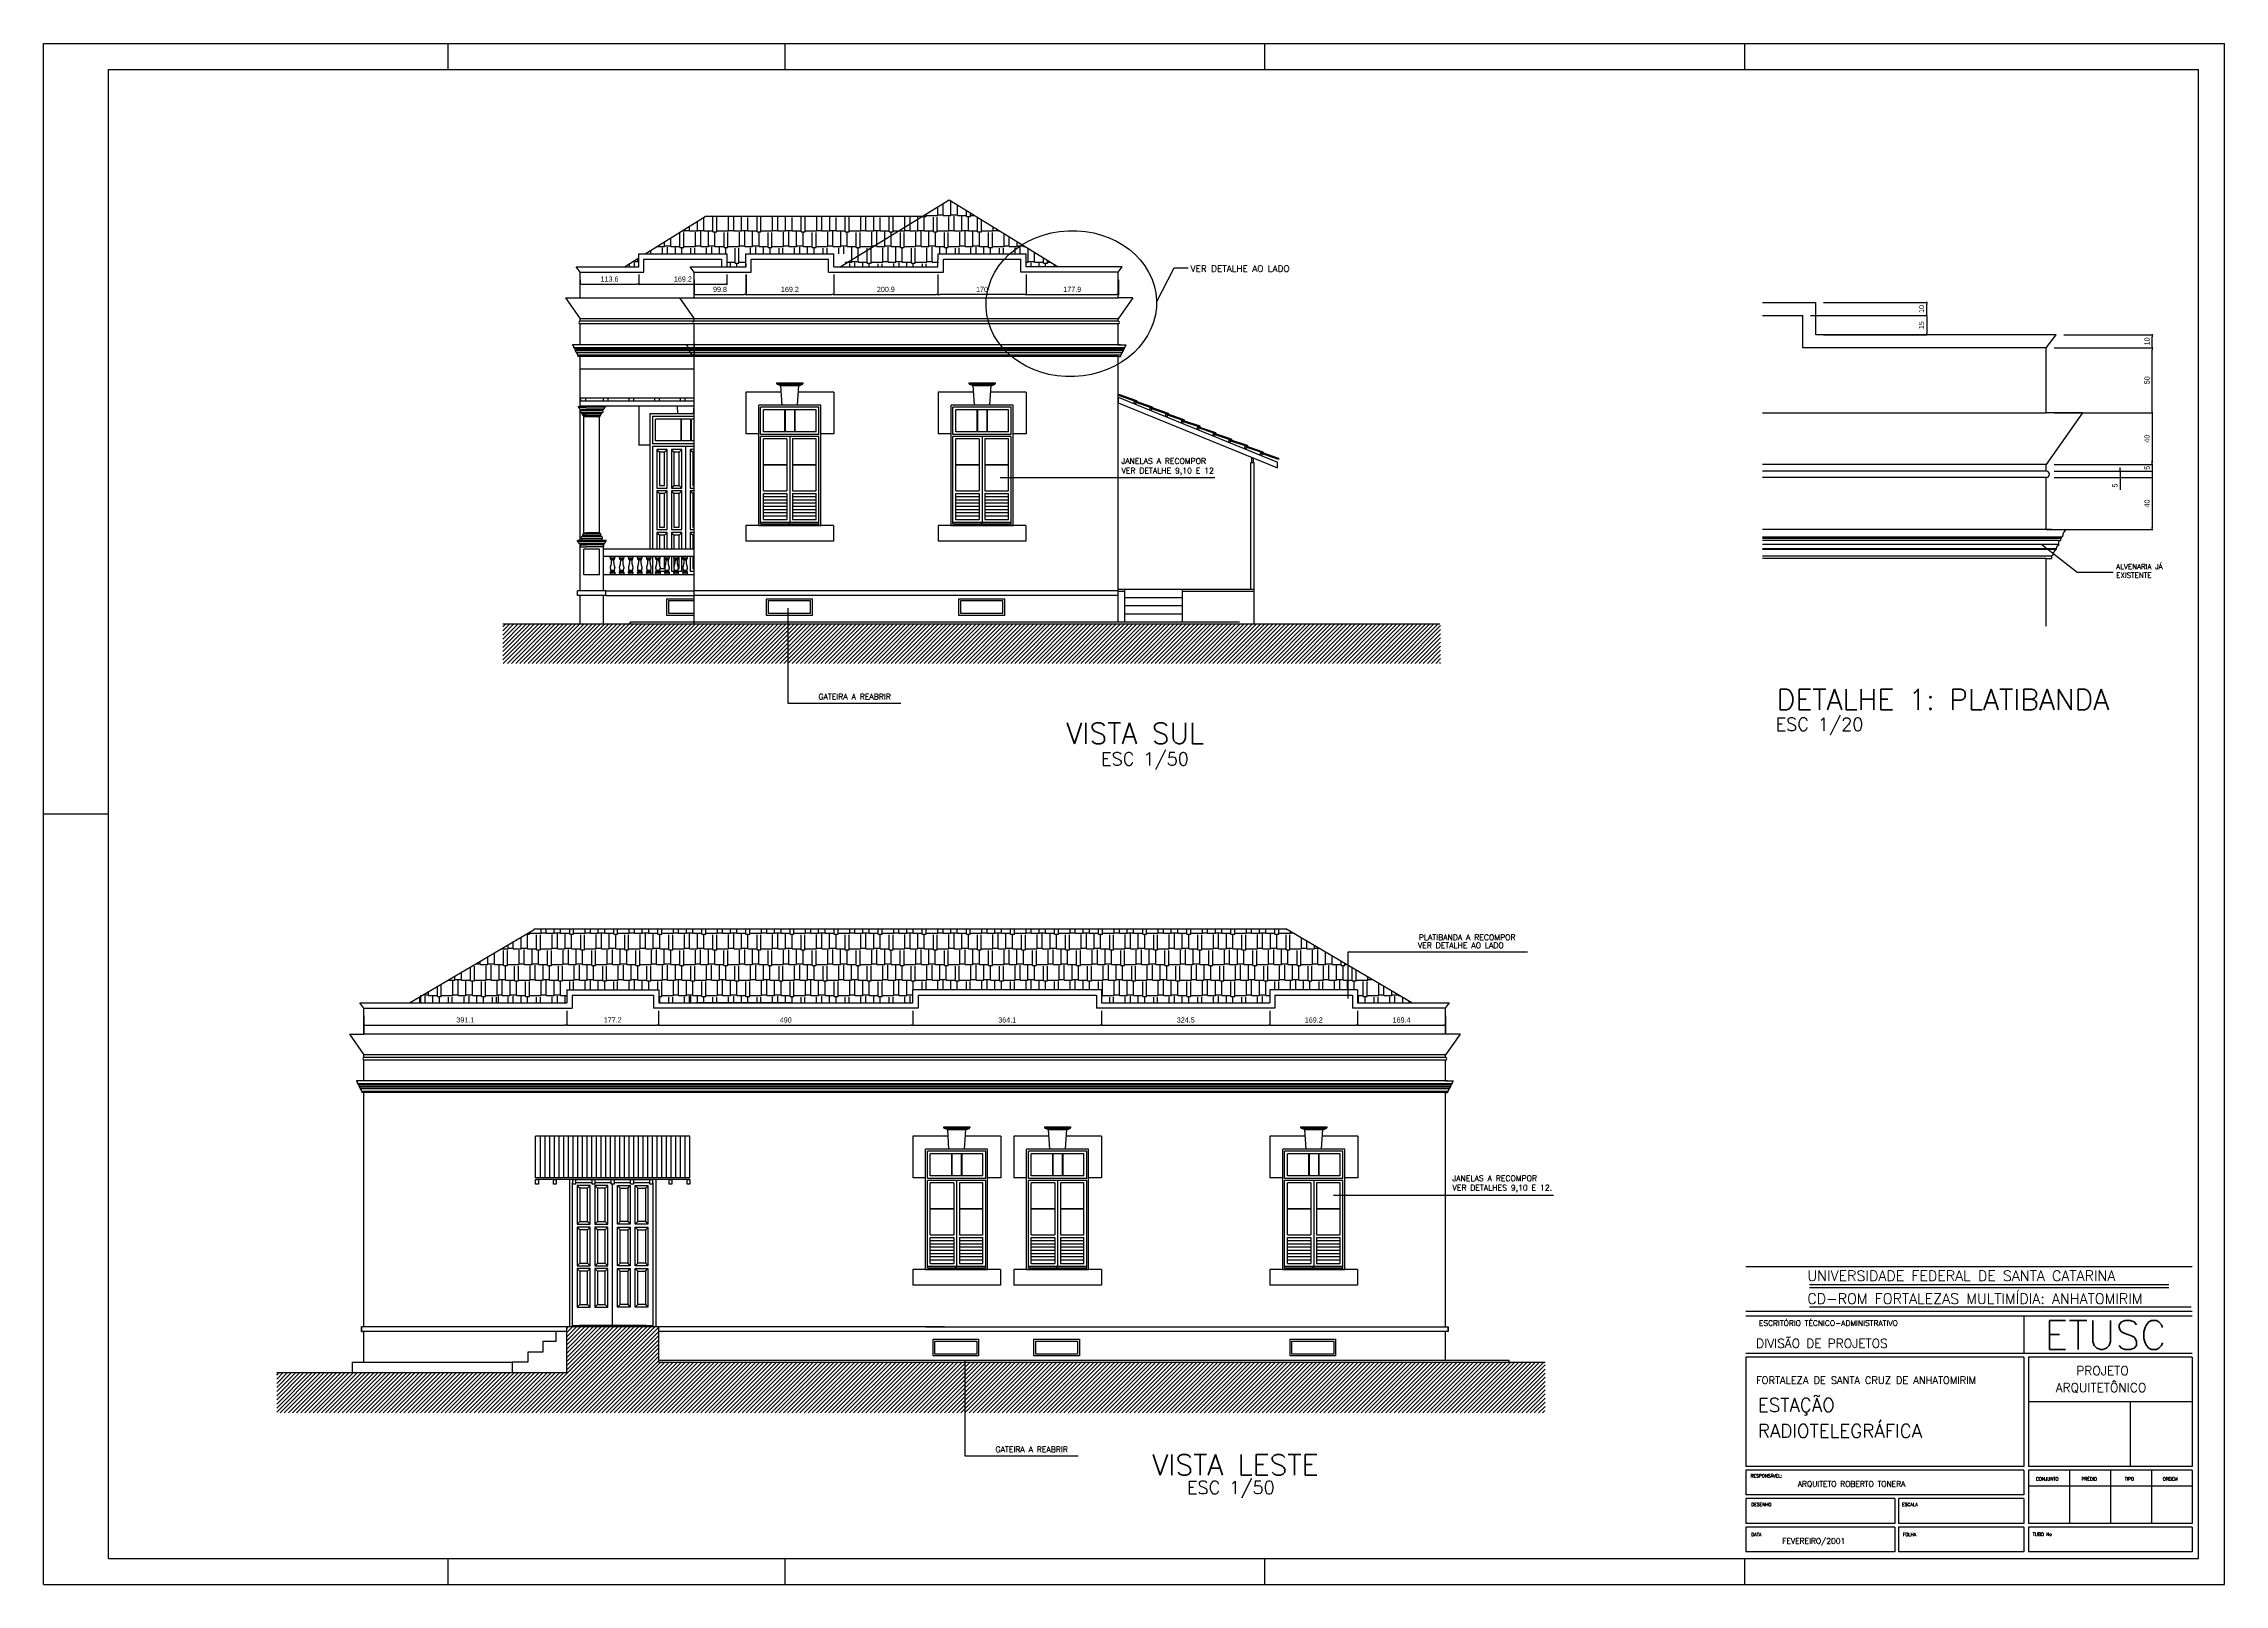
# Model space of a CAD drawing. Extents: x -1098 to 3016, y -832 to 644.
# Drawn here: x -1098 to -257, y -779 to -185 of the extents above; entities that cross this region are included whole.
import ezdxf

# ---------------------------------------------------------------- set-up
doc = ezdxf.new("R2010")
doc.units = 0
doc.header["$MEASUREMENT"] = 0
doc.layers.get('0').update_dxf_attribs({"linetype": 'CONTINUOUS'})
doc.layers.get('DEFPOINTS').update_dxf_attribs({"linetype": 'CONTINUOUS'})
for name, color, linetype in [('ESQUADRIAS', 2, 'CONTINUOUS'), ('HACHURA', 1, 'CONTINUOUS'), ('MARGEMINT', 6, 'CONTINUOUS'), ('MARGEMTEXT', 1, 'CONTINUOUS'), ('MARGEXT', 2, 'CONTINUOUS'), ('MARGINT', 6, 'CONTINUOUS'), ('PAREDE', 1, 'CONTINUOUS'), ('PAREDES', 7, 'CONTINUOUS'), ('PISO', 1, 'CONTINUOUS'), ('TELHADO', 2, 'CONTINUOUS'), ('TERRA', 7, 'CONTINUOUS'), ('TEXT1', 3, 'CONTINUOUS'), ('TEXT2', 6, 'CONTINUOUS'), ('VARANDA', 1, 'CONTINUOUS')]:
    doc.layers.add(name, color=color, linetype=linetype)
doc.styles.add('ROMANS', font='romans')
doc.dimstyles.new('ISO-25', dxfattribs={"dimtxt": 10, "dimasz": 3.5, "dimexe": 1.25, "dimexo": 15, "dimgap": 5, "dimtad": 1, "dimdec": 1, "dimtxsty": 'STANDARD', "dimblk": 'DOT', "dimcen": 2.5, "dimclrd": 1, "dimclre": 1, "dimclrt": 2, "dimazin": 3, "dimtfac": 1, "dimtdec": 1, "dimtmove": 0, "dimatfit": 3})

# ---------------------------------------------------------------- blocks, each defined once
blk = doc.blocks.new('_DOT')
at = {"color": 0, "linetype": 'BYBLOCK'}
blk.add_line((-0.5, 0), (-1, 0), dxfattribs=at)
at = {"color": 0, "linetype": 'BYBLOCK', "const_width": 0.5}
blk.add_lwpolyline([(-0.25, 0, 1), (0.25, 0, 1)], format="xyb", close=True, dxfattribs=at)
blk = doc.blocks.new('*D156')
at = {"color": 1, "linetype": 'BYBLOCK'}
for p, q in [((-624.59, -557.85), (-624.59, -563.69)), ((-623.89, -563.44), (-591.46, -563.44)), ((-590.76, -557.85), (-590.76, -563.69))]:
    blk.add_line(p, q, dxfattribs=at)
at = {"layer": 'DEFPOINTS', "color": 0, "linetype": 'BYBLOCK'}
for p in [(-624.59, -554.85), (-590.76, -554.85), (-590.76, -563.44)]:
    blk.add_point(p, dxfattribs=at)
at = {"color": 1, "linetype": 'BYBLOCK', "xscale": 0.7000000000000001, "yscale": 0.7000000000000001, "zscale": 0.7000000000000001, "rotation": 180}
blk.add_blockref('_DOT', (-624.59, -563.44), dxfattribs=at)
at = {"color": 1, "linetype": 'BYBLOCK', "xscale": 0.7000000000000001, "yscale": 0.7000000000000001, "zscale": 0.7000000000000001}
blk.add_blockref('_DOT', (-590.76, -563.44), dxfattribs=at)
at = {"color": 2, "linetype": 'BYBLOCK', "insert": (-607.67, -561.44), "char_height": 2, "attachment_point": 5}
blk.add_mtext('169.2', dxfattribs=at)
blk = doc.blocks.new('*D157')
at = {"color": 1, "linetype": 'BYBLOCK'}
for p, q in [((-860.31, -557.85), (-860.31, -563.67)), ((-859.61, -563.42), (-763.01, -563.42)), ((-762.31, -557.85), (-762.31, -563.67))]:
    blk.add_line(p, q, dxfattribs=at)
at = {"layer": 'DEFPOINTS', "color": 0, "linetype": 'BYBLOCK'}
for p in [(-860.31, -554.85), (-762.31, -554.85), (-762.31, -563.42)]:
    blk.add_point(p, dxfattribs=at)
at = {"color": 1, "linetype": 'BYBLOCK', "xscale": 0.7000000000000001, "yscale": 0.7000000000000001, "zscale": 0.7000000000000001, "rotation": 180}
blk.add_blockref('_DOT', (-860.31, -563.42), dxfattribs=at)
at = {"color": 1, "linetype": 'BYBLOCK', "xscale": 0.7000000000000001, "yscale": 0.7000000000000001, "zscale": 0.7000000000000001}
blk.add_blockref('_DOT', (-762.31, -563.42), dxfattribs=at)
at = {"color": 2, "linetype": 'BYBLOCK', "insert": (-811.31, -561.42), "char_height": 2, "attachment_point": 5}
blk.add_mtext('490', dxfattribs=at)
blk = doc.blocks.new('*D158')
at = {"color": 1, "linetype": 'BYBLOCK'}
for p, q in [((-895.75, -557.85), (-895.75, -563.63)), ((-895.05, -563.38), (-861.01, -563.38)), ((-860.31, -557.85), (-860.31, -563.63))]:
    blk.add_line(p, q, dxfattribs=at)
at = {"layer": 'DEFPOINTS', "color": 0, "linetype": 'BYBLOCK'}
for p in [(-895.75, -554.85), (-860.31, -554.85), (-860.31, -563.38)]:
    blk.add_point(p, dxfattribs=at)
at = {"color": 1, "linetype": 'BYBLOCK', "xscale": 0.7000000000000001, "yscale": 0.7000000000000001, "zscale": 0.7000000000000001, "rotation": 180}
blk.add_blockref('_DOT', (-895.75, -563.38), dxfattribs=at)
at = {"color": 1, "linetype": 'BYBLOCK', "xscale": 0.7000000000000001, "yscale": 0.7000000000000001, "zscale": 0.7000000000000001}
blk.add_blockref('_DOT', (-860.31, -563.38), dxfattribs=at)
at = {"color": 2, "linetype": 'BYBLOCK', "insert": (-878.03, -561.38), "char_height": 2, "attachment_point": 5}
blk.add_mtext('177.2', dxfattribs=at)
blk = doc.blocks.new('*D159')
at = {"color": 1, "linetype": 'BYBLOCK'}
for p, q in [((-973.97, -559.85), (-973.97, -563.63)), ((-973.27, -563.38), (-896.45, -563.38)), ((-895.75, -557.85), (-895.75, -563.63))]:
    blk.add_line(p, q, dxfattribs=at)
at = {"layer": 'DEFPOINTS', "color": 0, "linetype": 'BYBLOCK'}
for p in [(-895.75, -554.85), (-973.97, -556.85), (-895.75, -563.38)]:
    blk.add_point(p, dxfattribs=at)
at = {"color": 1, "linetype": 'BYBLOCK', "xscale": 0.7000000000000001, "yscale": 0.7000000000000001, "zscale": 0.7000000000000001, "rotation": 180}
blk.add_blockref('_DOT', (-973.97, -563.38), dxfattribs=at)
at = {"color": 1, "linetype": 'BYBLOCK', "xscale": 0.7000000000000001, "yscale": 0.7000000000000001, "zscale": 0.7000000000000001}
blk.add_blockref('_DOT', (-895.75, -563.38), dxfattribs=at)
at = {"color": 2, "linetype": 'BYBLOCK', "insert": (-934.86, -561.38), "char_height": 2, "attachment_point": 5}
blk.add_mtext('391.1', dxfattribs=at)
blk = doc.blocks.new('*D160')
at = {"color": 1, "linetype": 'BYBLOCK'}
for p, q in [((-689.49, -557.85), (-689.49, -563.68)), ((-688.79, -563.43), (-625.29, -563.43)), ((-624.59, -557.85), (-624.59, -563.68))]:
    blk.add_line(p, q, dxfattribs=at)
at = {"layer": 'DEFPOINTS', "color": 0, "linetype": 'BYBLOCK'}
for p in [(-689.49, -554.85), (-624.59, -554.85), (-624.59, -563.43)]:
    blk.add_point(p, dxfattribs=at)
at = {"color": 1, "linetype": 'BYBLOCK', "xscale": 0.7000000000000001, "yscale": 0.7000000000000001, "zscale": 0.7000000000000001, "rotation": 180}
blk.add_blockref('_DOT', (-689.49, -563.43), dxfattribs=at)
at = {"color": 1, "linetype": 'BYBLOCK', "xscale": 0.7000000000000001, "yscale": 0.7000000000000001, "zscale": 0.7000000000000001}
blk.add_blockref('_DOT', (-624.59, -563.43), dxfattribs=at)
at = {"color": 2, "linetype": 'BYBLOCK', "insert": (-657.04, -561.43), "char_height": 2, "attachment_point": 5}
blk.add_mtext('324.5', dxfattribs=at)
blk = doc.blocks.new('*D161')
at = {"color": 1, "linetype": 'BYBLOCK'}
for p, q in [((-762.31, -557.85), (-762.31, -563.68)), ((-761.61, -563.43), (-690.19, -563.43)), ((-689.49, -557.85), (-689.49, -563.68))]:
    blk.add_line(p, q, dxfattribs=at)
at = {"layer": 'DEFPOINTS', "color": 0, "linetype": 'BYBLOCK'}
for p in [(-762.31, -554.85), (-689.49, -554.85), (-689.49, -563.43)]:
    blk.add_point(p, dxfattribs=at)
at = {"color": 1, "linetype": 'BYBLOCK', "xscale": 0.7000000000000001, "yscale": 0.7000000000000001, "zscale": 0.7000000000000001, "rotation": 180}
blk.add_blockref('_DOT', (-762.31, -563.43), dxfattribs=at)
at = {"color": 1, "linetype": 'BYBLOCK', "xscale": 0.7000000000000001, "yscale": 0.7000000000000001, "zscale": 0.7000000000000001}
blk.add_blockref('_DOT', (-689.49, -563.43), dxfattribs=at)
at = {"color": 2, "linetype": 'BYBLOCK', "insert": (-725.9, -561.43), "char_height": 2, "attachment_point": 5}
blk.add_mtext('364.1', dxfattribs=at)
blk = doc.blocks.new('*D162')
at = {"color": 1, "linetype": 'BYBLOCK'}
for p, q in [((-590.76, -557.85), (-590.76, -563.69)), ((-590.06, -563.44), (-557.57, -563.44)), ((-556.87, -559.85), (-556.87, -563.69))]:
    blk.add_line(p, q, dxfattribs=at)
at = {"layer": 'DEFPOINTS', "color": 0, "linetype": 'BYBLOCK'}
for p in [(-590.76, -554.85), (-556.87, -556.85), (-556.87, -563.44)]:
    blk.add_point(p, dxfattribs=at)
at = {"color": 1, "linetype": 'BYBLOCK', "xscale": 0.7000000000000001, "yscale": 0.7000000000000001, "zscale": 0.7000000000000001, "rotation": 180}
blk.add_blockref('_DOT', (-590.76, -563.44), dxfattribs=at)
at = {"color": 1, "linetype": 'BYBLOCK', "xscale": 0.7000000000000001, "yscale": 0.7000000000000001, "zscale": 0.7000000000000001}
blk.add_blockref('_DOT', (-556.87, -563.44), dxfattribs=at)
at = {"color": 2, "linetype": 'BYBLOCK', "insert": (-573.82, -561.44), "char_height": 2, "attachment_point": 5}
blk.add_mtext('169.4', dxfattribs=at)
blk = doc.blocks.new('*D163')
at = {"color": 1, "linetype": 'BYBLOCK'}
for p, q in [((-826.61, -274.06), (-826.61, -282.01)), ((-792.78, -274.06), (-792.78, -282.01)), ((-825.91, -281.76), (-793.48, -281.76))]:
    blk.add_line(p, q, dxfattribs=at)
at = {"layer": 'DEFPOINTS', "color": 0, "linetype": 'BYBLOCK'}
for p in [(-826.61, -271.06), (-792.78, -271.06), (-792.78, -281.76)]:
    blk.add_point(p, dxfattribs=at)
at = {"color": 1, "linetype": 'BYBLOCK', "xscale": 0.7000000000000001, "yscale": 0.7000000000000001, "zscale": 0.7000000000000001, "rotation": 180}
blk.add_blockref('_DOT', (-826.61, -281.76), dxfattribs=at)
at = {"color": 1, "linetype": 'BYBLOCK', "xscale": 0.7000000000000001, "yscale": 0.7000000000000001, "zscale": 0.7000000000000001}
blk.add_blockref('_DOT', (-792.78, -281.76), dxfattribs=at)
at = {"color": 2, "linetype": 'BYBLOCK', "insert": (-809.7, -279.76), "char_height": 2, "attachment_point": 5}
blk.add_mtext('169.2', dxfattribs=at)
blk = doc.blocks.new('*D164')
at = {"color": 1, "linetype": 'BYBLOCK'}
for p, q in [((-846.64, -276.06), (-846.64, -282)), ((-826.68, -274.06), (-826.68, -282)), ((-845.94, -281.75), (-827.38, -281.75))]:
    blk.add_line(p, q, dxfattribs=at)
at = {"layer": 'DEFPOINTS', "color": 0, "linetype": 'BYBLOCK'}
for p in [(-846.64, -273.06), (-826.68, -271.06), (-826.68, -281.75)]:
    blk.add_point(p, dxfattribs=at)
at = {"color": 1, "linetype": 'BYBLOCK', "xscale": 0.7000000000000001, "yscale": 0.7000000000000001, "zscale": 0.7000000000000001, "rotation": 180}
blk.add_blockref('_DOT', (-846.64, -281.75), dxfattribs=at)
at = {"color": 1, "linetype": 'BYBLOCK', "xscale": 0.7000000000000001, "yscale": 0.7000000000000001, "zscale": 0.7000000000000001}
blk.add_blockref('_DOT', (-826.68, -281.75), dxfattribs=at)
at = {"color": 2, "linetype": 'BYBLOCK', "insert": (-836.66, -279.75), "char_height": 2, "attachment_point": 5}
blk.add_mtext('99.8', dxfattribs=at)
blk = doc.blocks.new('*D165')
at = {"color": 1, "linetype": 'BYBLOCK'}
for p, q in [((-867.9, -274.06), (-867.9, -278.03)), ((-834.07, -274.06), (-834.07, -278.03)), ((-867.2, -277.78), (-834.77, -277.78))]:
    blk.add_line(p, q, dxfattribs=at)
at = {"layer": 'DEFPOINTS', "color": 0, "linetype": 'BYBLOCK'}
for p in [(-867.9, -271.06), (-834.07, -271.06), (-834.07, -277.78)]:
    blk.add_point(p, dxfattribs=at)
at = {"color": 1, "linetype": 'BYBLOCK', "xscale": 0.7000000000000001, "yscale": 0.7000000000000001, "zscale": 0.7000000000000001, "rotation": 180}
blk.add_blockref('_DOT', (-867.9, -277.78), dxfattribs=at)
at = {"color": 1, "linetype": 'BYBLOCK', "xscale": 0.7000000000000001, "yscale": 0.7000000000000001, "zscale": 0.7000000000000001}
blk.add_blockref('_DOT', (-834.07, -277.78), dxfattribs=at)
at = {"color": 2, "linetype": 'BYBLOCK', "insert": (-850.98, -275.78), "char_height": 2, "attachment_point": 5}
blk.add_mtext('169.2', dxfattribs=at)
blk = doc.blocks.new('*D166')
at = {"color": 1, "linetype": 'BYBLOCK'}
for p, q in [((-890.62, -276.06), (-890.62, -278.03)), ((-867.9, -274.06), (-867.9, -278.03)), ((-889.92, -277.78), (-868.6, -277.78))]:
    blk.add_line(p, q, dxfattribs=at)
at = {"layer": 'DEFPOINTS', "color": 0, "linetype": 'BYBLOCK'}
for p in [(-890.62, -273.06), (-867.9, -271.06), (-867.9, -277.78)]:
    blk.add_point(p, dxfattribs=at)
at = {"color": 1, "linetype": 'BYBLOCK', "xscale": 0.7000000000000001, "yscale": 0.7000000000000001, "zscale": 0.7000000000000001, "rotation": 180}
blk.add_blockref('_DOT', (-890.62, -277.78), dxfattribs=at)
at = {"color": 1, "linetype": 'BYBLOCK', "xscale": 0.7000000000000001, "yscale": 0.7000000000000001, "zscale": 0.7000000000000001}
blk.add_blockref('_DOT', (-867.9, -277.78), dxfattribs=at)
at = {"color": 2, "linetype": 'BYBLOCK', "insert": (-879.26, -275.78), "char_height": 2, "attachment_point": 5}
blk.add_mtext('113.6', dxfattribs=at)
blk = doc.blocks.new('*D167')
at = {"color": 1, "linetype": 'BYBLOCK'}
for p, q in [((-752.61, -274.06), (-752.61, -282.02)), ((-718.61, -274.06), (-718.61, -282.02)), ((-719.31, -281.77), (-751.91, -281.77))]:
    blk.add_line(p, q, dxfattribs=at)
at = {"layer": 'DEFPOINTS', "color": 0, "linetype": 'BYBLOCK'}
for p in [(-752.61, -271.06), (-718.61, -271.06), (-752.61, -281.77)]:
    blk.add_point(p, dxfattribs=at)
at = {"color": 1, "linetype": 'BYBLOCK', "xscale": 0.7000000000000001, "yscale": 0.7000000000000001, "zscale": 0.7000000000000001, "rotation": 180}
blk.add_blockref('_DOT', (-752.61, -281.77), dxfattribs=at)
at = {"color": 1, "linetype": 'BYBLOCK', "xscale": 0.7000000000000001, "yscale": 0.7000000000000001, "zscale": 0.7000000000000001}
blk.add_blockref('_DOT', (-718.61, -281.77), dxfattribs=at)
at = {"color": 2, "linetype": 'BYBLOCK', "insert": (-735.61, -279.77), "char_height": 2, "attachment_point": 5}
blk.add_mtext('170', dxfattribs=at)
blk = doc.blocks.new('*D168')
at = {"color": 1, "linetype": 'BYBLOCK'}
for p, q in [((-718.61, -274.06), (-718.61, -282.01)), ((-683.04, -276.06), (-683.04, -282.01)), ((-717.91, -281.76), (-683.74, -281.76))]:
    blk.add_line(p, q, dxfattribs=at)
at = {"layer": 'DEFPOINTS', "color": 0, "linetype": 'BYBLOCK'}
for p in [(-718.61, -271.06), (-683.04, -273.06), (-683.04, -281.76)]:
    blk.add_point(p, dxfattribs=at)
at = {"color": 1, "linetype": 'BYBLOCK', "xscale": 0.7000000000000001, "yscale": 0.7000000000000001, "zscale": 0.7000000000000001, "rotation": 180}
blk.add_blockref('_DOT', (-718.61, -281.76), dxfattribs=at)
at = {"color": 1, "linetype": 'BYBLOCK', "xscale": 0.7000000000000001, "yscale": 0.7000000000000001, "zscale": 0.7000000000000001}
blk.add_blockref('_DOT', (-683.04, -281.76), dxfattribs=at)
at = {"color": 2, "linetype": 'BYBLOCK', "insert": (-700.83, -279.76), "char_height": 2, "attachment_point": 5}
blk.add_mtext('177.9', dxfattribs=at)
blk = doc.blocks.new('*D169')
at = {"color": 1, "linetype": 'BYBLOCK'}
for p, q in [((-792.78, -274.06), (-792.78, -282.01)), ((-752.61, -274.06), (-752.61, -282.01)), ((-792.08, -281.76), (-753.31, -281.76))]:
    blk.add_line(p, q, dxfattribs=at)
at = {"layer": 'DEFPOINTS', "color": 0, "linetype": 'BYBLOCK'}
for p in [(-792.78, -271.06), (-752.61, -271.06), (-752.61, -281.76)]:
    blk.add_point(p, dxfattribs=at)
at = {"color": 1, "linetype": 'BYBLOCK', "xscale": 0.7000000000000001, "yscale": 0.7000000000000001, "zscale": 0.7000000000000001, "rotation": 180}
blk.add_blockref('_DOT', (-792.78, -281.76), dxfattribs=at)
at = {"color": 1, "linetype": 'BYBLOCK', "xscale": 0.7000000000000001, "yscale": 0.7000000000000001, "zscale": 0.7000000000000001}
blk.add_blockref('_DOT', (-752.61, -281.76), dxfattribs=at)
at = {"color": 2, "linetype": 'BYBLOCK', "insert": (-772.7, -279.76), "char_height": 2, "attachment_point": 5}
blk.add_mtext('200.9', dxfattribs=at)
blk = doc.blocks.new('*D170')
at = {"color": 1, "linetype": 'BYBLOCK'}
for p, q in [((-322.18, -302.29), (-284.06, -302.29)), ((-284.31, -326.59), (-284.31, -302.99)), ((-322.18, -327.29), (-284.06, -327.29))]:
    blk.add_line(p, q, dxfattribs=at)
at = {"layer": 'DEFPOINTS', "color": 0, "linetype": 'BYBLOCK'}
for p in [(-325.18, -302.29), (-284.31, -302.29), (-325.18, -327.29)]:
    blk.add_point(p, dxfattribs=at)
at = {"color": 1, "linetype": 'BYBLOCK', "xscale": 0.7000000000000001, "yscale": 0.7000000000000001, "zscale": 0.7000000000000001}
for p, rotation in [((-284.31, -302.29), 90), ((-284.31, -327.29), 270)]:
    blk.add_blockref('_DOT', p, dxfattribs=dict(at, rotation=rotation))
at = {"color": 2, "linetype": 'BYBLOCK', "insert": (-286.31, -314.79), "char_height": 2, "attachment_point": 5, "rotation": 90}
blk.add_mtext('50', dxfattribs=at)
blk = doc.blocks.new('*D171')
at = {"color": 1, "linetype": 'BYBLOCK'}
for p, q in [((-322.18, -352.29), (-284.06, -352.29)), ((-284.31, -352.99), (-284.31, -371.59)), ((-322.18, -372.29), (-284.06, -372.29))]:
    blk.add_line(p, q, dxfattribs=at)
at = {"layer": 'DEFPOINTS', "color": 0, "linetype": 'BYBLOCK'}
for p in [(-325.18, -352.29), (-325.18, -372.29), (-284.31, -372.29)]:
    blk.add_point(p, dxfattribs=at)
at = {"color": 1, "linetype": 'BYBLOCK', "xscale": 0.7000000000000001, "yscale": 0.7000000000000001, "zscale": 0.7000000000000001}
for p, rotation in [((-284.31, -352.29), 90), ((-284.31, -372.29), 270)]:
    blk.add_blockref('_DOT', p, dxfattribs=dict(at, rotation=rotation))
at = {"color": 2, "linetype": 'BYBLOCK', "insert": (-286.31, -362.29), "char_height": 2, "attachment_point": 5, "rotation": 90}
blk.add_mtext('40', dxfattribs=at)
blk = doc.blocks.new('*D172')
at = {"color": 1, "linetype": 'BYBLOCK'}
for p, q in [((-322.18, -349.79), (-296.44, -349.79)), ((-322.18, -352.29), (-296.44, -352.29)), ((-296.69, -349.09), (-296.69, -348.39)), ((-296.69, -349.79), (-296.69, -352.29)), ((-296.69, -352.99), (-296.69, -357.02))]:
    blk.add_line(p, q, dxfattribs=at)
at = {"layer": 'DEFPOINTS', "color": 0, "linetype": 'BYBLOCK'}
for p in [(-325.18, -349.79), (-325.18, -352.29), (-296.69, -352.29)]:
    blk.add_point(p, dxfattribs=at)
at = {"color": 1, "linetype": 'BYBLOCK', "xscale": 0.7000000000000001, "yscale": 0.7000000000000001, "zscale": 0.7000000000000001}
for p, rotation in [((-296.69, -349.79), 270), ((-296.69, -352.29), 90)]:
    blk.add_blockref('_DOT', p, dxfattribs=dict(at, rotation=rotation))
at = {"color": 2, "linetype": 'BYBLOCK', "insert": (-298.69, -355.36), "char_height": 2, "attachment_point": 5, "rotation": 90}
blk.add_mtext('5', dxfattribs=at)
blk = doc.blocks.new('*D173')
at = {"color": 1, "linetype": 'BYBLOCK'}
for p, q in [((-322.18, -327.29), (-284.06, -327.29)), ((-284.31, -327.99), (-284.31, -346.59)), ((-322.18, -347.29), (-284.06, -347.29))]:
    blk.add_line(p, q, dxfattribs=at)
at = {"layer": 'DEFPOINTS', "color": 0, "linetype": 'BYBLOCK'}
for p in [(-325.18, -327.29), (-325.18, -347.29), (-284.31, -347.29)]:
    blk.add_point(p, dxfattribs=at)
at = {"color": 1, "linetype": 'BYBLOCK', "xscale": 0.7000000000000001, "yscale": 0.7000000000000001, "zscale": 0.7000000000000001}
for p, rotation in [((-284.31, -327.29), 90), ((-284.31, -347.29), 270)]:
    blk.add_blockref('_DOT', p, dxfattribs=dict(at, rotation=rotation))
at = {"color": 2, "linetype": 'BYBLOCK', "insert": (-286.31, -337.29), "char_height": 2, "attachment_point": 5, "rotation": 90}
blk.add_mtext('40', dxfattribs=at)
blk = doc.blocks.new('*D174')
at = {"color": 1, "linetype": 'BYBLOCK'}
for p, q in [((-411.07, -284.79), (-371.06, -284.79)), ((-371.31, -289.09), (-371.31, -285.49)), ((-416.07, -289.79), (-371.06, -289.79))]:
    blk.add_line(p, q, dxfattribs=at)
at = {"layer": 'DEFPOINTS', "color": 0, "linetype": 'BYBLOCK'}
for p in [(-414.07, -284.79), (-371.31, -284.79), (-419.07, -289.79)]:
    blk.add_point(p, dxfattribs=at)
at = {"color": 1, "linetype": 'BYBLOCK', "xscale": 0.7000000000000001, "yscale": 0.7000000000000001, "zscale": 0.7000000000000001}
for p, rotation in [((-371.31, -284.79), 90), ((-371.31, -289.79), 270)]:
    blk.add_blockref('_DOT', p, dxfattribs=dict(at, rotation=rotation))
at = {"color": 2, "linetype": 'BYBLOCK', "insert": (-373.31, -287.29), "char_height": 2, "attachment_point": 5, "rotation": 90}
blk.add_mtext('10', dxfattribs=at)
blk = doc.blocks.new('*D175')
at = {"color": 1, "linetype": 'BYBLOCK'}
for p, q in [((-416.07, -289.79), (-371.06, -289.79)), ((-371.31, -290.49), (-371.31, -296.59)), ((-411.1, -297.29), (-371.06, -297.29))]:
    blk.add_line(p, q, dxfattribs=at)
at = {"layer": 'DEFPOINTS', "color": 0, "linetype": 'BYBLOCK'}
for p in [(-419.07, -289.79), (-414.1, -297.29), (-371.31, -297.29)]:
    blk.add_point(p, dxfattribs=at)
at = {"color": 1, "linetype": 'BYBLOCK', "xscale": 0.7000000000000001, "yscale": 0.7000000000000001, "zscale": 0.7000000000000001}
for p, rotation in [((-371.31, -289.79), 90), ((-371.31, -297.29), 270)]:
    blk.add_blockref('_DOT', p, dxfattribs=dict(at, rotation=rotation))
at = {"color": 2, "linetype": 'BYBLOCK', "insert": (-373.31, -293.54), "char_height": 2, "attachment_point": 5, "rotation": 90}
blk.add_mtext('15', dxfattribs=at)
blk = doc.blocks.new('*D176')
at = {"color": 1, "linetype": 'BYBLOCK'}
for p, q in [((-322.18, -302.29), (-284.06, -302.29)), ((-318.37, -297.29), (-284.06, -297.29)), ((-284.31, -301.59), (-284.31, -297.99))]:
    blk.add_line(p, q, dxfattribs=at)
at = {"layer": 'DEFPOINTS', "color": 0, "linetype": 'BYBLOCK'}
for p in [(-325.18, -302.29), (-321.37, -297.29), (-284.31, -297.29)]:
    blk.add_point(p, dxfattribs=at)
at = {"color": 1, "linetype": 'BYBLOCK', "xscale": 0.7000000000000001, "yscale": 0.7000000000000001, "zscale": 0.7000000000000001}
for p, rotation in [((-284.31, -297.29), 90), ((-284.31, -302.29), 270)]:
    blk.add_blockref('_DOT', p, dxfattribs=dict(at, rotation=rotation))
at = {"color": 2, "linetype": 'BYBLOCK', "insert": (-286.31, -299.79), "char_height": 2, "attachment_point": 5, "rotation": 90}
blk.add_mtext('10', dxfattribs=at)

msp = doc.modelspace()

# ---------------------------------------------------------------- hatches: boundary and pattern name
at = {"layer": 'HACHURA'}
h = msp.add_hatch(dxfattribs=at)
h.set_pattern_fill('ANSI31', color=256, scale=9, style=0)
h.set_pattern_definition([(45, (-18728.5157, -3840.1443), (-0.79549513, 0.79549513), [])])
h.paths.add_polyline_path([(-920.434, -408.83), (-920.434, -423.946), (-558.769, -423.946), (-558.769, -408.83)])
h = msp.add_hatch(dxfattribs=at)
h.set_pattern_fill('ANSI31', color=256, scale=9, style=0)
h.set_pattern_definition([(45, (-19298.0355, -4128.9096), (-0.79549513, 0.79549513), [])])
h.paths.add_polyline_path([(-1007.605, -697.376), (-1007.605, -712.926), (-518.509, -712.926), (-518.395, -693.376), (-860.308, -693.376), (-860.308, -679.756), (-895.755, -679.756), (-895.755, -697.376)])

# ---------------------------------------------------------------- linework, layer by layer
at = {"layer": 'ESQUADRIAS', "color": 1}
for p, q in [((-322.175, -347.29), (-284.063, -347.29)), ((-322.175, -349.79), (-284.063, -349.79)), ((-284.313, -346.59), (-284.313, -345.89)), ((-284.313, -347.29), (-284.313, -349.79)), ((-284.313, -350.49), (-284.313, -354.523))]:
    msp.add_line(p, q, dxfattribs=at)
at = {"layer": 'ESQUADRIAS', "color": 2}
for p, q in [((-894.708, -622.856), (-894.708, -679.756)), ((-893.608, -624.156), (-893.608, -679.756)), ((-891.727, -625.256), (-891.727, -640.156)), ((-886.786, -625.256), (-891.727, -625.256)), ((-890.727, -626.256), (-890.727, -639.156)), ((-887.786, -626.256), (-890.727, -626.256)), ((-887.786, -639.156), (-887.786, -626.256)), ((-886.786, -640.156), (-886.786, -625.256)), ((-884.906, -625.256), (-884.906, -640.156)), ((-883.906, -626.256), (-883.906, -639.156)), ((-880.965, -626.256), (-883.906, -626.256)), ((-880.965, -639.156), (-880.965, -626.256)), ((-879.965, -640.156), (-879.965, -625.256)), ((-878.085, -679.156), (-878.085, -624.731)), ((-876.204, -640.156), (-876.204, -625.256)), ((-875.204, -639.156), (-875.204, -626.256)), ((-875.204, -626.256), (-872.263, -626.256)), ((-872.263, -626.256), (-872.263, -639.156)), ((-871.263, -625.256), (-871.263, -640.156)), ((-869.383, -640.156), (-869.383, -625.256)), ((-869.383, -625.256), (-864.442, -625.256)), ((-868.383, -639.156), (-868.383, -626.256)), ((-868.383, -626.256), (-865.442, -626.256)), ((-865.442, -626.256), (-865.442, -639.156)), ((-864.442, -625.256), (-864.442, -640.156)), ((-862.561, -624.156), (-862.561, -679.756)), ((-861.461, -622.856), (-861.461, -679.756)), ((-890.727, -639.156), (-887.786, -639.156)), ((-883.906, -639.156), (-884.906, -640.156)), ((-883.906, -639.156), (-880.965, -639.156)), ((-880.965, -639.156), (-879.965, -640.156)), ((-875.204, -639.156), (-876.204, -640.156)), ((-872.263, -639.156), (-875.204, -639.156)), ((-872.263, -639.156), (-871.263, -640.156)), ((-865.442, -639.156), (-868.383, -639.156)), ((-891.727, -640.156), (-886.786, -640.156)), ((-891.727, -641.256), (-891.727, -656.156)), ((-886.786, -641.256), (-891.727, -641.256)), ((-890.727, -642.256), (-891.727, -641.481)), ((-890.727, -642.256), (-890.727, -655.156)), ((-887.786, -642.256), (-890.727, -642.256)), ((-887.786, -642.256), (-886.786, -641.256)), ((-887.786, -655.156), (-887.786, -642.256)), ((-886.786, -656.156), (-886.786, -641.256)), ((-884.906, -640.156), (-879.965, -640.156)), ((-884.906, -641.256), (-884.906, -656.156)), ((-879.965, -641.256), (-884.906, -641.256)), ((-883.906, -642.256), (-884.906, -641.481)), ((-883.906, -642.256), (-883.906, -655.156)), ((-880.965, -642.256), (-883.906, -642.256)), ((-880.965, -642.256), (-879.965, -641.256)), ((-880.965, -655.156), (-880.965, -642.256)), ((-879.965, -656.156), (-879.965, -641.256)), ((-871.263, -640.156), (-876.204, -640.156)), ((-875.204, -642.256), (-876.204, -641.256)), ((-876.204, -656.156), (-876.204, -641.256)), ((-876.204, -641.256), (-871.263, -641.256)), ((-875.204, -655.156), (-875.204, -642.256)), ((-875.204, -642.256), (-872.263, -642.256)), ((-872.263, -642.256), (-871.263, -641.481)), ((-872.263, -642.256), (-872.263, -655.156)), ((-871.263, -641.256), (-871.263, -656.156)), ((-864.442, -640.156), (-869.383, -640.156)), ((-869.383, -656.156), (-869.383, -641.256)), ((-868.383, -642.256), (-869.383, -641.256)), ((-869.383, -641.256), (-864.442, -641.256)), ((-868.383, -655.156), (-868.383, -642.256)), ((-868.383, -642.256), (-865.442, -642.256)), ((-865.442, -642.256), (-864.442, -641.481)), ((-865.442, -642.256), (-865.442, -655.156)), ((-864.442, -641.256), (-864.442, -656.156)), ((-890.727, -655.156), (-887.786, -655.156)), ((-883.906, -655.156), (-880.965, -655.156)), ((-872.263, -655.156), (-875.204, -655.156)), ((-865.442, -655.156), (-868.383, -655.156)), ((-891.727, -656.156), (-886.786, -656.156)), ((-891.727, -657.256), (-891.727, -672.156)), ((-886.786, -657.256), (-891.727, -657.256)), ((-890.727, -658.256), (-890.727, -671.156)), ((-887.786, -658.256), (-890.727, -658.256)), ((-887.786, -671.156), (-887.786, -658.256)), ((-886.786, -672.156), (-886.786, -657.256)), ((-884.906, -656.156), (-879.965, -656.156)), ((-884.906, -657.256), (-884.906, -672.156)), ((-879.965, -657.256), (-884.906, -657.256)), ((-883.906, -658.256), (-883.906, -671.156)), ((-880.965, -658.256), (-883.906, -658.256)), ((-880.965, -671.156), (-880.965, -658.256)), ((-879.965, -672.156), (-879.965, -657.256)), ((-871.263, -656.156), (-876.204, -656.156)), ((-876.204, -672.156), (-876.204, -657.256)), ((-876.204, -657.256), (-871.263, -657.256)), ((-875.204, -671.156), (-875.204, -658.256)), ((-875.204, -658.256), (-872.263, -658.256)), ((-872.263, -658.256), (-872.263, -671.156)), ((-871.263, -657.256), (-871.263, -672.156)), ((-864.442, -656.156), (-869.383, -656.156)), ((-869.383, -672.156), (-869.383, -657.256)), ((-869.383, -657.256), (-864.442, -657.256)), ((-868.383, -671.156), (-868.383, -658.256)), ((-868.383, -658.256), (-865.442, -658.256)), ((-865.442, -658.256), (-865.442, -671.156)), ((-864.442, -657.256), (-864.442, -672.156)), ((-891.727, -672.156), (-886.786, -672.156)), ((-890.727, -671.156), (-887.786, -671.156)), ((-884.906, -672.156), (-879.965, -672.156)), ((-883.906, -671.156), (-880.965, -671.156)), ((-871.263, -672.156), (-876.204, -672.156)), ((-872.263, -671.156), (-875.204, -671.156)), ((-864.442, -672.156), (-869.383, -672.156)), ((-865.442, -671.156), (-868.383, -671.156))]:
    msp.add_line(p, q, dxfattribs=at)
at = {"layer": 'ESQUADRIAS', "color": 4}
for points in [[(-865.527, -266.063), (-842.371, -251.63)], [(-758.703, -251.63), (-842.371, -251.63)], [(-873.549, -271.063), (-867.966, -267.584)], [(-867.966, -271.063), (-867.966, -266.063)], [(-867.966, -266.063), (-834.066, -266.063)], [(-834.066, -266.063), (-834.066, -271.063)], [(-890.622, -273.063), (-892.143, -271.063)], [(-892.143, -271.063), (-867.895, -271.063)], [(-890.622, -283.063), (-890.622, -273.063)], [(-896.231, -283.063), (-890.622, -283.063)], [(-896.231, -283.063), (-890.622, -291.063)], [(-890.622, -292.063), (-890.622, -291.063)], [(-890.622, -301.063), (-890.622, -293.063)], [(-893.522, -301.063), (-893.522, -301.263)], [(-890.622, -301.063), (-891.422, -301.063), (-891.422, -301.063), (-891.422, -301.063), (-893.522, -301.063)], [(-893.522, -301.263), (-893.494, -301.298), (-893.469, -301.327), (-893.446, -301.35), (-893.427, -301.368), (-893.41, -301.382), (-893.395, -301.395), (-893.382, -301.406), (-893.37, -301.416), (-893.359, -301.427), (-893.349, -301.439), (-893.341, -301.451), (-893.332, -301.463), (-893.325, -301.476), (-893.318, -301.488), (-893.312, -301.5), (-893.305, -301.512), (-893.299, -301.523), (-893.294, -301.533), (-893.288, -301.544), (-893.281, -301.555), (-893.275, -301.566), (-893.268, -301.579), (-893.261, -301.593), (-893.252, -301.608), (-893.243, -301.625), (-893.234, -301.644), (-893.224, -301.665), (-893.214, -301.686), (-893.205, -301.709), (-893.196, -301.732), (-893.188, -301.755), (-893.181, -301.778), (-893.176, -301.801), (-893.172, -301.824), (-893.168, -301.847), (-893.166, -301.87), (-893.163, -301.892), (-893.161, -301.914), (-893.159, -301.936), (-893.156, -301.958), (-893.152, -301.979), (-893.147, -302), (-893.142, -302.021), (-893.136, -302.042), (-893.129, -302.062), (-893.121, -302.083), (-893.113, -302.102), (-893.105, -302.122), (-893.096, -302.141), (-893.085, -302.16), (-893.072, -302.178), (-893.055, -302.197), (-893.032, -302.214), (-893.003, -302.231), (-892.967, -302.247), (-892.922, -302.263)], [(-892.922, -302.263), (-892.922, -302.463)], [(-892.822, -302.463), (-892.922, -302.463)], [(-892.822, -302.463), (-892.822, -302.763)], [(-891.422, -301.063), (-891.422, -301.063)], [(-892.522, -302.763), (-892.822, -302.763)], [(-892.522, -302.763), (-892.522, -303.363)], [(-892.422, -303.363), (-892.522, -303.363)], [(-892.422, -303.363), (-892.444, -303.373), (-892.461, -303.381), (-892.475, -303.389), (-892.486, -303.396), (-892.495, -303.402), (-892.501, -303.408), (-892.506, -303.414), (-892.51, -303.42), (-892.513, -303.425), (-892.515, -303.431), (-892.517, -303.436), (-892.519, -303.442), (-892.52, -303.447), (-892.52, -303.453), (-892.52, -303.458), (-892.52, -303.464), (-892.519, -303.47), (-892.519, -303.476), (-892.517, -303.481), (-892.516, -303.487), (-892.514, -303.493), (-892.511, -303.498), (-892.509, -303.504), (-892.505, -303.509), (-892.502, -303.514), (-892.498, -303.519), (-892.494, -303.523), (-892.49, -303.527), (-892.485, -303.531), (-892.48, -303.535), (-892.475, -303.538), (-892.469, -303.541), (-892.464, -303.544), (-892.458, -303.547), (-892.452, -303.55), (-892.446, -303.553), (-892.44, -303.556), (-892.434, -303.559), (-892.428, -303.562), (-892.422, -303.566), (-892.416, -303.571), (-892.409, -303.575), (-892.403, -303.581), (-892.397, -303.586), (-892.391, -303.591), (-892.384, -303.596), (-892.378, -303.601), (-892.371, -303.606), (-892.365, -303.61), (-892.358, -303.615), (-892.351, -303.619), (-892.344, -303.623), (-892.338, -303.626), (-892.331, -303.63), (-892.324, -303.635), (-892.317, -303.639), (-892.31, -303.644), (-892.303, -303.65), (-892.297, -303.655), (-892.29, -303.661), (-892.284, -303.667), (-892.277, -303.673), (-892.271, -303.679), (-892.265, -303.685), (-892.259, -303.691), (-892.253, -303.696), (-892.247, -303.702), (-892.241, -303.707), (-892.236, -303.713), (-892.23, -303.719), (-892.225, -303.726), (-892.22, -303.733), (-892.215, -303.741), (-892.21, -303.749), (-892.205, -303.758), (-892.201, -303.768), (-892.196, -303.778), (-892.191, -303.789), (-892.186, -303.801), (-892.182, -303.813), (-892.177, -303.826), (-892.172, -303.84), (-892.166, -303.855), (-892.159, -303.872), (-892.152, -303.891), (-892.143, -303.913), (-892.134, -303.936), (-892.122, -303.963)], [(-892.122, -303.963), (-892.122, -304.163)], [(-892.022, -304.163), (-892.122, -304.163)], [(-892.022, -304.163), (-892.022, -304.263)], [(-892.022, -304.263), (-891.994, -304.298), (-891.969, -304.327), (-891.946, -304.35), (-891.927, -304.368), (-891.91, -304.382), (-891.895, -304.395), (-891.882, -304.406), (-891.87, -304.416), (-891.859, -304.427), (-891.849, -304.439), (-891.841, -304.451), (-891.832, -304.463), (-891.825, -304.476), (-891.818, -304.488), (-891.812, -304.5), (-891.805, -304.512), (-891.799, -304.523), (-891.794, -304.533), (-891.788, -304.544), (-891.781, -304.555), (-891.775, -304.566), (-891.768, -304.579), (-891.761, -304.593), (-891.752, -304.608), (-891.743, -304.625), (-891.734, -304.644), (-891.724, -304.665), (-891.714, -304.686), (-891.704, -304.708), (-891.695, -304.73), (-891.686, -304.752), (-891.679, -304.774), (-891.672, -304.795), (-891.667, -304.815), (-891.662, -304.835), (-891.659, -304.854), (-891.655, -304.873), (-891.652, -304.891), (-891.649, -304.908), (-891.645, -304.924), (-891.642, -304.94), (-891.637, -304.955), (-891.632, -304.97), (-891.627, -304.984), (-891.621, -304.997), (-891.614, -305.01), (-891.607, -305.022), (-891.599, -305.034), (-891.591, -305.046), (-891.58, -305.058), (-891.567, -305.071), (-891.55, -305.084), (-891.528, -305.1), (-891.5, -305.118), (-891.465, -305.139), (-891.422, -305.163)], [(-891.422, -305.163), (-891.422, -305.563)], [(-890.622, -305.563), (-891.422, -305.563)], [(-890.622, -324.842), (-890.622, -305.563)], [(-846.642, -310.563), (-890.622, -310.563)], [(-813.061, -319.43), (-826.682, -319.43)], [(-826.682, -319.43), (-826.682, -335.43)], [(-814.732, -315.73), (-804.732, -315.73)], [(-814.732, -316.13), (-814.732, -315.73)], [(-814.732, -316.13), (-804.732, -316.13)], [(-813.332, -316.73), (-806.132, -316.73)], [(-813.332, -316.73), (-813.332, -316.83)], [(-813.332, -316.83), (-806.132, -316.83)], [(-812.732, -324.43), (-813.232, -316.83)], [(-806.732, -324.43), (-806.232, -316.83)], [(-792.782, -319.43), (-806.403, -319.43)], [(-806.132, -316.73), (-806.132, -316.83)], [(-804.732, -315.73), (-804.732, -316.13)], [(-792.782, -319.43), (-792.782, -335.43)], [(-738.881, -319.43), (-752.502, -319.43)], [(-752.502, -319.43), (-752.502, -335.43)], [(-740.552, -316.13), (-740.552, -315.73)], [(-740.552, -315.73), (-730.552, -315.73)], [(-740.552, -316.13), (-730.552, -316.13)], [(-739.152, -316.73), (-731.952, -316.73)], [(-739.152, -316.73), (-739.152, -316.83)], [(-739.152, -316.83), (-731.952, -316.83)], [(-738.552, -324.43), (-739.052, -316.83)], [(-732.552, -324.43), (-732.052, -316.83)], [(-718.602, -319.43), (-732.223, -319.43)], [(-731.952, -316.73), (-731.952, -316.83)], [(-730.552, -315.73), (-730.552, -316.13)], [(-718.602, -319.43), (-718.602, -335.43)], [(-891.381, -324.842), (-888.321, -324.842)], [(-891.381, -324.842), (-891.381, -325.182)], [(-891.181, -325.182), (-891.128, -325.211), (-891.085, -325.24), (-891.051, -325.268), (-891.024, -325.296), (-891.003, -325.325), (-890.987, -325.353), (-890.975, -325.382), (-890.967, -325.411), (-890.96, -325.441), (-890.955, -325.471), (-890.951, -325.501), (-890.948, -325.531), (-890.945, -325.56), (-890.942, -325.589), (-890.938, -325.616), (-890.934, -325.642), (-890.928, -325.666), (-890.922, -325.689), (-890.914, -325.71), (-890.904, -325.731), (-890.893, -325.751), (-890.881, -325.77), (-890.868, -325.789), (-890.853, -325.808), (-890.836, -325.828), (-890.816, -325.848), (-890.79, -325.868), (-890.756, -325.889), (-890.712, -325.911), (-890.657, -325.934), (-890.587, -325.957), (-890.501, -325.982)], [(-846.714, -321.63), (-890.622, -321.63)], [(-846.642, -322.83), (-890.622, -322.83)], [(-846.642, -324.83), (-890.622, -324.83)], [(-890.622, -376.485), (-890.622, -325.945)], [(-890.501, -325.982), (-890.501, -326.222)], [(-888.434, -322.83), (-888.434, -321.63), (-890.434, -321.63), (-890.434, -322.83)], [(-890.261, -326.222), (-890.261, -326.462)], [(-890.061, -327.262), (-890.061, -327.462)], [(-889.821, -327.462), (-889.821, -327.662)], [(-882.422, -327.45), (-882.422, -327.65)], [(-882.182, -327.25), (-882.182, -327.45)], [(-881.982, -326.21), (-881.982, -326.45)], [(-881.062, -325.17), (-881.115, -325.199), (-881.158, -325.228), (-881.193, -325.256), (-881.22, -325.284), (-881.241, -325.313), (-881.256, -325.341), (-881.268, -325.37), (-881.277, -325.399), (-881.283, -325.429), (-881.288, -325.459), (-881.293, -325.489), (-881.296, -325.519), (-881.299, -325.548), (-881.302, -325.577), (-881.305, -325.604), (-881.31, -325.63), (-881.315, -325.654), (-881.322, -325.677), (-881.33, -325.698), (-881.339, -325.719), (-881.35, -325.739), (-881.362, -325.758), (-881.376, -325.777), (-881.391, -325.796), (-881.407, -325.816), (-881.428, -325.836), (-881.454, -325.856), (-881.488, -325.877), (-881.531, -325.899), (-881.587, -325.922), (-881.657, -325.945), (-881.742, -325.97)], [(-881.742, -325.97), (-881.742, -326.21)], [(-879.726, -322.83), (-879.726, -321.63), (-881.726, -321.63), (-881.726, -322.83)], [(-880.862, -324.83), (-880.862, -325.17)], [(-869.83, -322.83), (-869.83, -321.63), (-871.83, -321.63), (-871.83, -322.83)], [(-859.934, -322.83), (-859.934, -321.63), (-861.934, -321.63), (-861.934, -322.83)], [(-850.038, -322.83), (-850.038, -321.63), (-852.038, -321.63), (-852.038, -322.83)], [(-889.421, -328.262), (-889.421, -328.462)], [(-889.122, -373.65), (-889.121, -328.93)], [(-883.122, -328.93), (-889.121, -328.93)], [(-883.122, -373.65), (-883.122, -328.93)], [(-882.822, -328.25), (-882.822, -328.45)], [(-821.682, -335.43), (-826.682, -335.43)], [(-792.782, -335.43), (-797.782, -335.43)], [(-747.502, -335.43), (-752.502, -335.43)], [(-718.602, -335.43), (-723.602, -335.43)], [(-883.122, -373.65), (-883.122, -365.792)], [(-890.062, -376.45), (-891.662, -376.55)], [(-891.662, -376.89), (-891.662, -376.55)], [(-890.862, -377.69), (-890.862, -377.93)], [(-890.622, -377.93), (-890.622, -378.17)], [(-890.622, -378.17), (-890.622, -378.981)], [(-890.622, -395.97), (-890.622, -378.17)], [(-890.062, -375.85), (-890.062, -376.45)], [(-889.862, -374.85), (-889.862, -375.05)], [(-889.662, -374.65), (-889.662, -374.85)], [(-889.462, -373.85), (-889.462, -374.05)], [(-889.262, -373.65), (-889.262, -373.85)], [(-889.262, -373.65), (-888.162, -373.65)], [(-882.982, -373.65), (-888.162, -373.65)], [(-882.982, -373.65), (-882.982, -373.85)], [(-882.782, -373.85), (-882.782, -374.05)], [(-882.582, -374.65), (-882.582, -374.85)], [(-882.382, -374.85), (-882.382, -375.05)], [(-882.182, -375.85), (-882.182, -376.45)], [(-882.182, -376.45), (-880.582, -376.55)], [(-881.622, -377.93), (-881.622, -378.17)], [(-881.622, -395.97), (-881.622, -378.17)], [(-881.382, -377.69), (-881.382, -377.93)], [(-880.582, -376.89), (-880.582, -376.55)], [(-792.882, -370.83), (-826.682, -370.83)], [(-826.682, -370.83), (-826.682, -376.83)], [(-792.882, -376.83), (-826.682, -376.83)], [(-792.882, -370.83), (-792.882, -376.83)], [(-718.702, -370.83), (-752.502, -370.83)], [(-752.502, -370.83), (-752.502, -376.83)], [(-718.702, -376.83), (-752.502, -376.83)], [(-719.532, -370.83), (-751.432, -370.83)], [(-719.532, -376.83), (-751.432, -376.83)], [(-718.702, -370.83), (-718.702, -376.83)], [(-890.622, -378.981), (-888.162, -378.981)], [(-883.122, -379.87), (-889.122, -379.87)], [(-889.122, -389.77), (-889.122, -379.87)], [(-881.622, -378.981), (-888.162, -378.981)], [(-883.122, -389.77), (-883.122, -379.87)], [(-846.642, -379.87), (-881.622, -379.87)], [(-846.642, -382.67), (-881.622, -382.67)], [(-883.122, -389.77), (-889.122, -389.77)], [(-846.642, -389.77), (-881.622, -389.77)], [(-891.622, -397.77), (-891.622, -395.97)], [(-890.622, -408.83), (-890.622, -397.77)], [(-881.622, -408.83), (-881.622, -397.77)], [(-880.622, -397.77), (-880.622, -395.97)], [(-750.358, -602.956), (-750.358, -602.556)], [(-750.358, -602.556), (-740.358, -602.556)], [(-750.358, -602.956), (-740.358, -602.956)], [(-748.958, -603.556), (-748.958, -603.656)], [(-748.958, -603.556), (-741.758, -603.556)], [(-748.958, -603.656), (-741.758, -603.656)], [(-748.358, -611.256), (-748.858, -603.656)], [(-742.358, -611.256), (-741.858, -603.656)], [(-741.758, -603.556), (-741.758, -603.656)], [(-740.358, -602.556), (-740.358, -602.956)], [(-711.44, -602.956), (-711.44, -602.556)], [(-711.44, -602.556), (-701.44, -602.556)], [(-711.44, -602.956), (-701.44, -602.956)], [(-710.04, -603.556), (-710.04, -603.656)], [(-710.04, -603.556), (-702.84, -603.556)], [(-710.04, -603.656), (-702.84, -603.656)], [(-709.44, -611.256), (-709.94, -603.656)], [(-703.44, -611.256), (-702.94, -603.656)], [(-702.84, -603.556), (-702.84, -603.656)], [(-701.44, -602.556), (-701.44, -602.956)], [(-612.639, -602.556), (-602.639, -602.556)], [(-612.639, -602.956), (-612.639, -602.556)], [(-612.639, -602.956), (-602.639, -602.956)], [(-611.239, -603.556), (-604.039, -603.556)], [(-611.239, -603.556), (-611.239, -603.656)], [(-611.239, -603.656), (-604.039, -603.656)], [(-610.639, -611.256), (-611.139, -603.656)], [(-604.639, -611.256), (-604.139, -603.656)], [(-604.039, -603.556), (-604.039, -603.656)], [(-602.639, -602.556), (-602.639, -602.956)], [(-762.308, -606.256), (-762.308, -622.256)], [(-748.687, -606.256), (-762.308, -606.256)], [(-728.408, -606.256), (-742.029, -606.256)], [(-728.408, -606.256), (-728.408, -622.256)], [(-723.39, -606.256), (-723.39, -622.256)], [(-709.769, -606.256), (-723.39, -606.256)], [(-689.49, -606.256), (-703.111, -606.256)], [(-689.49, -606.256), (-689.49, -622.256)], [(-624.589, -606.256), (-624.589, -622.256)], [(-610.968, -606.256), (-624.589, -606.256)], [(-590.689, -606.256), (-604.31, -606.256)], [(-590.689, -606.256), (-590.689, -622.256)], [(-757.308, -622.256), (-762.308, -622.256)], [(-728.408, -622.256), (-733.408, -622.256)], [(-718.39, -622.256), (-723.39, -622.256)], [(-689.49, -622.256), (-694.49, -622.256)], [(-619.589, -622.256), (-624.589, -622.256)], [(-590.689, -622.256), (-595.689, -622.256)], [(-762.308, -657.656), (-762.308, -663.656)], [(-728.508, -657.656), (-762.308, -657.656)], [(-728.508, -663.656), (-762.308, -663.656)], [(-728.508, -657.656), (-728.508, -663.656)], [(-689.59, -657.656), (-723.39, -657.656)], [(-723.39, -657.656), (-723.39, -663.656)], [(-689.59, -663.656), (-723.39, -663.656)], [(-689.59, -657.656), (-689.59, -663.656)], [(-590.789, -657.656), (-624.589, -657.656)], [(-624.589, -657.656), (-624.589, -663.656)], [(-590.789, -663.656), (-624.589, -663.656)], [(-590.789, -657.656), (-590.789, -663.656)]]:
    msp.add_lwpolyline(points, dxfattribs=at)
for points in [[(-813.332, -316.73, -0.0600935), (-813.662, -316.735, -0.0909883), (-813.873, -316.673, -0.051052), (-814.1, -316.527, 0.0656871), (-814.281, -316.418, 0.0741832), (-814.442, -316.375, -0.0829102), (-814.587, -316.333, -0.1265659), (-814.659, -316.272, -0.0744438), (-814.732, -316.13)], [(-806.132, -316.73, 0.0600935), (-805.802, -316.735, 0.0909883), (-805.592, -316.673, 0.051052), (-805.365, -316.527, -0.0656871), (-805.184, -316.418, -0.0741832), (-805.022, -316.375, 0.0829102), (-804.878, -316.333, 0.1265659), (-804.805, -316.272, 0.0744438), (-804.732, -316.13)], [(-739.152, -316.73, -0.0600935), (-739.482, -316.735, -0.0909883), (-739.692, -316.673, -0.051052), (-739.92, -316.527, 0.0656871), (-740.1, -316.418, 0.0741832), (-740.262, -316.375, -0.0829102), (-740.406, -316.333, -0.1265659), (-740.479, -316.272, -0.0744438), (-740.552, -316.13)], [(-731.952, -316.73, 0.0600935), (-731.622, -316.735, 0.0909883), (-731.412, -316.673, 0.051052), (-731.184, -316.527, -0.0656871), (-731.004, -316.418, -0.0741832), (-730.842, -316.375, 0.0829102), (-730.698, -316.333, 0.1265659), (-730.625, -316.272, 0.0744438), (-730.552, -316.13)], [(-748.958, -603.556, -0.0600935), (-749.288, -603.561, -0.0909883), (-749.498, -603.499, -0.051052), (-749.726, -603.353, 0.0656871), (-749.906, -603.244, 0.0741832), (-750.068, -603.201, -0.0829102), (-750.212, -603.159, -0.1265659), (-750.285, -603.098, -0.0744438), (-750.358, -602.956)], [(-741.758, -603.556, 0.0600935), (-741.428, -603.561, 0.0909883), (-741.218, -603.499, 0.051052), (-740.99, -603.353, -0.0656871), (-740.81, -603.244, -0.0741832), (-740.648, -603.201, 0.0829102), (-740.504, -603.159, 0.1265659), (-740.431, -603.098, 0.0744438), (-740.358, -602.956)], [(-710.04, -603.556, -0.0600935), (-710.37, -603.561, -0.0909883), (-710.58, -603.499, -0.051052), (-710.808, -603.353, 0.0656871), (-710.988, -603.244, 0.0741832), (-711.15, -603.201, -0.0829102), (-711.294, -603.159, -0.1265659), (-711.367, -603.098, -0.0744438), (-711.44, -602.956)], [(-702.84, -603.556, 0.0600935), (-702.51, -603.561, 0.0909883), (-702.3, -603.499, 0.051052), (-702.072, -603.353, -0.0656871), (-701.892, -603.244, -0.0741832), (-701.73, -603.201, 0.0829102), (-701.586, -603.159, 0.1265659), (-701.513, -603.098, 0.0744438), (-701.44, -602.956)], [(-611.239, -603.556, -0.0600935), (-611.569, -603.561, -0.0909883), (-611.779, -603.499, -0.051052), (-612.007, -603.353, 0.0656871), (-612.187, -603.244, 0.0741832), (-612.349, -603.201, -0.0829102), (-612.493, -603.159, -0.1265659), (-612.566, -603.098, -0.0744438), (-612.639, -602.956)], [(-604.039, -603.556, 0.0600935), (-603.709, -603.561, 0.0909883), (-603.499, -603.499, 0.051052), (-603.271, -603.353, -0.0656871), (-603.091, -603.244, -0.0741832), (-602.929, -603.201, 0.0829102), (-602.785, -603.159, 0.1265659), (-602.712, -603.098, 0.0744438), (-602.639, -602.956)]]:
    msp.add_lwpolyline(points, format="xyb", dxfattribs=at)
at = {"layer": 'ESQUADRIAS'}
for points in [[(-867.966, -324.83), (-867.966, -339.828)], [(-852.881, -327.57), (-853.062, -324.83)], [(-846.881, -327.57), (-846.642, -324.83)], [(-863.769, -339.828), (-867.966, -339.828)], [(-846.642, -379.87), (-846.642, -378.17)], [(-846.642, -389.77), (-846.642, -382.67)], [(-893.727, -551.849), (-893.727, -556.849)], [(-862.334, -551.849), (-862.334, -556.849)], [(-760.294, -551.849), (-760.294, -556.849)], [(-691.49, -551.849), (-691.49, -556.849)], [(-622.66, -551.849), (-622.66, -556.849)], [(-592.76, -551.849), (-592.76, -556.849)], [(-907.755, -622.256), (-907.755, -606.256)], [(-848.308, -606.256), (-907.755, -606.256)], [(-905.908, -622.256), (-905.908, -606.256)], [(-904.108, -622.256), (-904.108, -606.256)], [(-902.308, -622.256), (-902.308, -606.256)], [(-900.508, -622.256), (-900.508, -606.256)], [(-898.708, -622.256), (-898.708, -606.256)], [(-896.908, -622.256), (-896.908, -606.256)], [(-895.108, -622.256), (-895.108, -606.256)], [(-893.308, -622.256), (-893.308, -606.256)], [(-891.508, -622.256), (-891.508, -606.256)], [(-889.708, -622.256), (-889.708, -606.256)], [(-887.908, -622.256), (-887.908, -606.256)], [(-886.108, -622.256), (-886.108, -606.256)], [(-884.308, -622.256), (-884.308, -606.256)], [(-882.508, -622.256), (-882.508, -606.256)], [(-880.708, -622.256), (-880.708, -606.256)], [(-878.908, -622.256), (-878.908, -606.256)], [(-877.108, -622.256), (-877.108, -606.256)], [(-875.308, -622.256), (-875.308, -606.256)], [(-873.508, -622.256), (-873.508, -606.256)], [(-871.708, -622.256), (-871.708, -606.256)], [(-869.908, -622.256), (-869.908, -606.256)], [(-868.108, -622.256), (-868.108, -606.256)], [(-866.308, -622.256), (-866.308, -606.256)], [(-864.508, -622.256), (-864.508, -606.256)], [(-862.708, -622.256), (-862.708, -606.256)], [(-860.908, -622.256), (-860.908, -606.256)], [(-859.108, -622.256), (-859.108, -606.256)], [(-857.308, -622.256), (-857.308, -606.256)], [(-855.508, -622.256), (-855.508, -606.256)], [(-853.708, -622.256), (-853.708, -606.256)], [(-851.908, -622.256), (-851.908, -606.256)], [(-850.108, -622.256), (-850.108, -606.256)], [(-848.308, -622.256), (-848.308, -606.256)], [(-848.308, -622.256), (-907.755, -622.256)], [(-848.308, -622.856), (-907.755, -622.856)], [(-879.965, -625.256), (-884.906, -625.256)], [(-876.204, -625.256), (-871.263, -625.256)], [(-890.727, -639.156), (-891.727, -640.156)], [(-887.786, -639.156), (-886.786, -640.156)], [(-868.383, -639.156), (-869.383, -640.156)], [(-865.442, -639.156), (-864.442, -640.156)], [(-890.727, -655.156), (-891.727, -656.156)], [(-887.786, -655.156), (-886.786, -656.156)], [(-883.906, -655.156), (-884.795, -656.156)], [(-880.965, -655.156), (-879.965, -656.156)], [(-875.204, -655.156), (-876.204, -656.156)], [(-872.263, -655.156), (-871.374, -656.156)], [(-868.383, -655.156), (-869.383, -656.156)], [(-865.442, -655.156), (-864.442, -656.156)], [(-890.727, -671.156), (-891.727, -672.156)], [(-887.786, -671.156), (-886.786, -672.156)], [(-883.906, -671.156), (-884.906, -672.156)], [(-880.965, -671.156), (-879.965, -672.156)], [(-875.204, -671.156), (-876.204, -672.156)], [(-872.263, -671.156), (-871.263, -672.156)], [(-868.383, -671.156), (-869.383, -672.156)], [(-865.442, -671.156), (-864.442, -672.156)], [(-893.608, -679.156), (-862.561, -679.156)]]:
    msp.add_lwpolyline(points, dxfattribs=at)
at = {"layer": 'ESQUADRIAS', "color": 2}
for points in [[(-863.769, -327.57), (-846.642, -327.57)], [(-863.769, -327.57), (-863.769, -379.87)], [(-797.832, -324.43), (-821.732, -324.43)], [(-821.732, -370.83), (-821.732, -324.43)], [(-798.532, -325.13), (-821.032, -325.13)], [(-821.032, -335.73), (-821.032, -325.13)], [(-799.632, -326.23), (-819.932, -326.23)], [(-819.932, -334.63), (-819.932, -326.23)], [(-811.782, -326.23), (-811.782, -334.63)], [(-811.582, -326.23), (-811.582, -334.63)], [(-807.982, -326.23), (-807.982, -334.63)], [(-807.782, -326.23), (-807.782, -334.63)], [(-799.632, -334.63), (-799.632, -326.23)], [(-798.532, -335.73), (-798.532, -325.13)], [(-797.832, -370.83), (-797.832, -324.43)], [(-747.552, -370.83), (-747.552, -324.43)], [(-723.652, -324.43), (-747.552, -324.43)], [(-746.852, -335.73), (-746.852, -325.13)], [(-724.352, -325.13), (-746.852, -325.13)], [(-745.752, -334.63), (-745.752, -326.23)], [(-725.452, -326.23), (-745.752, -326.23)], [(-737.602, -326.23), (-737.602, -334.63)], [(-737.402, -326.23), (-737.402, -334.63)], [(-733.802, -326.23), (-733.802, -334.63)], [(-733.602, -326.23), (-733.602, -334.63)], [(-725.452, -334.63), (-725.452, -326.23)], [(-724.352, -335.73), (-724.352, -325.13)], [(-723.652, -370.83), (-723.652, -324.43)], [(-862.669, -328.67), (-862.669, -339.27)], [(-862.669, -328.67), (-846.642, -328.67)], [(-861.569, -338.17), (-861.569, -329.77)], [(-851.769, -329.77), (-861.569, -329.77)], [(-851.769, -329.77), (-851.769, -338.17)], [(-851.569, -329.77), (-851.569, -338.17)], [(-847.969, -329.77), (-851.569, -329.77)], [(-847.969, -329.77), (-847.969, -338.17)], [(-847.769, -329.77), (-847.769, -338.17)], [(-846.642, -329.77), (-847.769, -329.77)], [(-798.532, -335.73), (-821.032, -335.73)], [(-799.632, -334.63), (-819.932, -334.63)], [(-724.352, -335.73), (-746.852, -335.73)], [(-725.452, -334.63), (-745.752, -334.63)], [(-846.642, -339.27), (-862.669, -339.27)], [(-846.642, -340.37), (-862.669, -340.37)], [(-862.669, -340.37), (-862.669, -379.87)], [(-851.769, -338.17), (-861.569, -338.17)], [(-860.019, -342.47), (-861.019, -341.695)], [(-858.019, -342.47), (-857.019, -341.47)], [(-854.419, -342.47), (-855.419, -341.695)], [(-852.419, -342.47), (-851.419, -341.47)], [(-847.969, -338.17), (-851.569, -338.17)], [(-849.769, -379.87), (-849.769, -340.37)], [(-846.642, -341.47), (-848.119, -341.47), (-848.119, -356.37), (-846.642, -356.37)], [(-847.119, -342.47), (-848.119, -341.695)], [(-846.642, -338.17), (-847.769, -338.17)], [(-846.642, -342.47), (-847.119, -342.47), (-847.119, -355.37), (-846.642, -355.37)], [(-798.532, -336.43), (-821.032, -336.43)], [(-821.032, -370.13), (-821.032, -336.43)], [(-810.882, -337.33), (-819.932, -337.33)], [(-819.932, -347.45), (-819.932, -337.33)], [(-810.882, -337.33), (-810.882, -347.45)], [(-809.782, -336.43), (-809.782, -369.53)], [(-799.632, -337.33), (-808.682, -337.33)], [(-808.682, -337.33), (-808.682, -347.45)], [(-799.632, -347.45), (-799.632, -337.33)], [(-798.532, -370.13), (-798.532, -336.43)], [(-746.852, -370.13), (-746.852, -336.43)], [(-724.352, -336.43), (-746.852, -336.43)], [(-745.752, -347.45), (-745.752, -337.33)], [(-736.702, -337.33), (-745.752, -337.33)], [(-736.702, -337.33), (-736.702, -347.45)], [(-735.602, -336.43), (-735.602, -369.53)], [(-725.452, -337.33), (-734.502, -337.33)], [(-734.502, -337.33), (-734.502, -347.45)], [(-725.452, -347.45), (-725.452, -337.33)], [(-724.352, -370.13), (-724.352, -336.43)], [(-819.932, -347.25), (-810.882, -347.25)], [(-819.932, -347.45), (-810.882, -347.45)], [(-819.932, -357.37), (-819.932, -347.45)], [(-810.882, -347.45), (-810.882, -357.37)], [(-808.682, -347.25), (-799.632, -347.25)], [(-808.682, -347.45), (-808.682, -357.37)], [(-808.682, -347.45), (-799.632, -347.45)], [(-799.632, -357.37), (-799.632, -347.45)], [(-745.752, -347.25), (-736.702, -347.25)], [(-745.752, -357.37), (-745.752, -347.45)], [(-745.752, -347.45), (-736.702, -347.45)], [(-736.702, -347.45), (-736.702, -357.37)], [(-734.502, -347.25), (-725.452, -347.25)], [(-734.502, -347.45), (-734.502, -357.37)], [(-734.502, -347.45), (-725.452, -347.45)], [(-725.452, -357.37), (-725.452, -347.45)], [(-860.019, -358.47), (-861.019, -357.695)], [(-858.019, -358.47), (-857.019, -357.47)], [(-854.419, -355.37), (-855.419, -356.37)], [(-854.419, -358.47), (-855.419, -357.695)], [(-852.419, -355.37), (-851.419, -356.37)], [(-852.419, -358.47), (-851.419, -357.47)], [(-846.642, -357.47), (-848.119, -357.47), (-848.119, -372.37), (-846.642, -372.37)], [(-847.119, -358.47), (-848.119, -357.695)], [(-846.642, -358.47), (-847.119, -358.47), (-847.119, -371.37), (-846.642, -371.37)], [(-819.932, -357.37), (-810.882, -357.37)], [(-819.932, -358.47), (-810.882, -358.47)], [(-819.932, -368.43), (-819.932, -358.47)], [(-810.882, -359.715), (-819.932, -359.715)], [(-810.882, -360.96), (-819.932, -360.96)], [(-810.882, -358.47), (-810.882, -368.43)], [(-808.682, -357.37), (-799.632, -357.37)], [(-808.682, -358.47), (-808.682, -358.613)], [(-808.682, -358.47), (-799.632, -358.47)], [(-808.682, -358.613), (-808.682, -368.43)], [(-799.632, -359.715), (-808.682, -359.715)], [(-799.632, -360.96), (-808.682, -360.96)], [(-799.632, -358.613), (-799.632, -358.47)], [(-799.632, -368.43), (-799.632, -358.613)], [(-745.752, -357.37), (-736.702, -357.37)], [(-745.752, -368.43), (-745.752, -358.47)], [(-745.752, -358.47), (-736.702, -358.47)], [(-736.702, -359.715), (-745.752, -359.715)], [(-736.702, -360.96), (-745.752, -360.96)], [(-736.702, -358.47), (-736.702, -368.43)], [(-734.502, -357.37), (-725.452, -357.37)], [(-734.502, -358.47), (-734.502, -358.613)], [(-734.502, -358.47), (-725.452, -358.47)], [(-734.502, -358.613), (-734.502, -368.43)], [(-725.452, -359.715), (-734.502, -359.715)], [(-725.452, -360.96), (-734.502, -360.96)], [(-725.452, -358.613), (-725.452, -358.47)], [(-725.452, -368.43), (-725.452, -358.613)], [(-821.032, -369.53), (-798.532, -369.53)], [(-810.882, -362.205), (-819.932, -362.205)], [(-810.882, -363.45), (-819.932, -363.45)], [(-810.882, -364.695), (-819.932, -364.695)], [(-810.882, -365.94), (-819.932, -365.94)], [(-810.882, -367.185), (-819.932, -367.185)], [(-819.932, -368.43), (-810.882, -368.43)], [(-819.932, -368.43), (-810.882, -368.43)], [(-809.782, -369.53), (-810.281, -370.13)], [(-799.632, -362.205), (-808.682, -362.205)], [(-799.632, -363.45), (-808.682, -363.45)], [(-799.632, -364.695), (-808.682, -364.695)], [(-799.632, -365.94), (-808.682, -365.94)], [(-799.632, -367.185), (-808.682, -367.185)], [(-808.682, -368.43), (-799.632, -368.43)], [(-746.852, -369.53), (-724.352, -369.53)], [(-736.702, -362.205), (-745.752, -362.205)], [(-736.702, -363.45), (-745.752, -363.45)], [(-736.702, -364.695), (-745.752, -364.695)], [(-736.702, -365.94), (-745.752, -365.94)], [(-736.702, -367.185), (-745.752, -367.185)], [(-745.752, -368.43), (-736.702, -368.43)], [(-745.752, -368.43), (-736.702, -368.43)], [(-735.602, -369.53), (-736.1, -370.13)], [(-725.452, -362.205), (-734.502, -362.205)], [(-725.452, -363.45), (-734.502, -363.45)], [(-725.452, -364.695), (-734.502, -364.695)], [(-725.452, -365.94), (-734.502, -365.94)], [(-725.452, -367.185), (-734.502, -367.185)], [(-734.502, -368.43), (-725.452, -368.43)], [(-857.019, -379.87), (-857.019, -373.47), (-861.019, -373.47), (-861.019, -379.87)], [(-860.019, -374.47), (-861.019, -373.695)], [(-858.019, -379.87), (-858.019, -374.47), (-860.019, -374.47), (-860.019, -379.87)], [(-858.019, -374.47), (-857.019, -373.47)], [(-851.419, -379.87), (-851.419, -373.47), (-855.419, -373.47), (-855.419, -379.87)], [(-854.419, -374.47), (-855.419, -373.695)], [(-852.419, -379.87), (-852.419, -374.47), (-854.419, -374.47), (-854.419, -379.87)], [(-852.419, -374.47), (-851.419, -373.47)], [(-846.642, -373.47), (-848.119, -373.47), (-848.119, -379.87)], [(-847.119, -374.47), (-848.119, -373.695)], [(-846.642, -374.47), (-847.119, -374.47), (-847.119, -379.87)], [(-821.732, -370.83), (-797.832, -370.83)], [(-821.032, -370.13), (-798.532, -370.13)], [(-747.552, -370.83), (-723.652, -370.83)], [(-746.852, -370.13), (-724.352, -370.13)], [(-862.669, -382.67), (-862.669, -389.77)], [(-860.019, -383.77), (-860.019, -383.795)], [(-860.019, -383.945), (-860.019, -386.007)], [(-859.815, -387.37), (-858.019, -387.37), (-858.019, -382.67)], [(-855.419, -382.67), (-855.419, -388.37), (-854.318, -388.37)], [(-854.419, -383.32), (-854.419, -383.402)], [(-854.419, -383.741), (-854.419, -386.609)], [(-852.958, -388.37), (-851.419, -388.37), (-851.419, -382.67)], [(-852.819, -387.37), (-852.419, -387.37), (-852.419, -382.67)], [(-848.119, -382.67), (-848.119, -388.37), (-846.642, -388.37)], [(-847.119, -382.67), (-847.119, -387.37), (-846.642, -387.37)], [(-859.954, -388.37), (-859.954, -388.37), (-857.816, -388.37)], [(-757.358, -657.656), (-757.358, -611.256)], [(-733.458, -611.256), (-757.358, -611.256)], [(-756.658, -622.556), (-756.658, -611.956)], [(-734.158, -611.956), (-756.658, -611.956)], [(-755.558, -621.456), (-755.558, -613.056)], [(-735.258, -613.056), (-755.558, -613.056)], [(-747.408, -613.056), (-747.408, -621.456)], [(-747.208, -613.056), (-747.208, -621.456)], [(-743.608, -613.056), (-743.608, -621.456)], [(-743.408, -613.056), (-743.408, -621.456)], [(-735.258, -621.456), (-735.258, -613.056)], [(-734.158, -622.556), (-734.158, -611.956)], [(-733.458, -657.656), (-733.458, -611.256)], [(-718.44, -657.656), (-718.44, -611.256)], [(-694.54, -611.256), (-718.44, -611.256)], [(-717.74, -622.556), (-717.74, -611.956)], [(-695.24, -611.956), (-717.74, -611.956)], [(-716.64, -621.456), (-716.64, -613.056)], [(-696.34, -613.056), (-716.64, -613.056)], [(-708.49, -613.056), (-708.49, -621.456)], [(-708.29, -613.056), (-708.29, -621.456)], [(-704.69, -613.056), (-704.69, -621.456)], [(-704.49, -613.056), (-704.49, -621.456)], [(-696.34, -621.456), (-696.34, -613.056)], [(-695.24, -622.556), (-695.24, -611.956)], [(-694.54, -657.656), (-694.54, -611.256)], [(-595.739, -611.256), (-619.639, -611.256)], [(-619.639, -657.656), (-619.639, -611.256)], [(-596.439, -611.956), (-618.939, -611.956)], [(-618.939, -622.556), (-618.939, -611.956)], [(-597.539, -613.056), (-617.839, -613.056)], [(-617.839, -621.456), (-617.839, -613.056)], [(-609.689, -613.056), (-609.689, -621.456)], [(-609.489, -613.056), (-609.489, -621.456)], [(-605.889, -613.056), (-605.889, -621.456)], [(-605.689, -613.056), (-605.689, -621.456)], [(-597.539, -621.456), (-597.539, -613.056)], [(-596.439, -622.556), (-596.439, -611.956)], [(-595.739, -657.656), (-595.739, -611.256)], [(-735.258, -621.456), (-755.558, -621.456)], [(-696.34, -621.456), (-716.64, -621.456)], [(-597.539, -621.456), (-617.839, -621.456)], [(-893.608, -622.856), (-893.608, -623.056)], [(-893.43, -623.056), (-893.608, -623.056)], [(-893.43, -624.156), (-893.608, -624.156)], [(-885.999, -623.056), (-892.357, -623.056)], [(-885.999, -624.156), (-892.357, -624.156)], [(-890.727, -626.256), (-891.727, -625.481)], [(-887.786, -626.256), (-886.786, -625.256)], [(-878.568, -623.056), (-884.926, -623.056)], [(-878.568, -624.156), (-884.926, -624.156)], [(-883.906, -626.256), (-884.906, -625.256)], [(-880.965, -626.256), (-879.965, -625.256)], [(-871.137, -623.056), (-877.495, -623.056)], [(-871.137, -624.156), (-877.495, -624.156)], [(-875.204, -626.256), (-876.204, -625.256)], [(-872.263, -626.256), (-871.263, -625.256)], [(-863.706, -623.056), (-870.064, -623.056)], [(-863.706, -624.156), (-870.064, -624.156)], [(-868.383, -626.256), (-869.383, -625.256)], [(-865.442, -626.256), (-864.442, -625.481)], [(-862.586, -623.056), (-862.633, -623.056)], [(-862.561, -624.156), (-862.633, -624.156)], [(-862.586, -622.856), (-862.586, -623.056)], [(-734.158, -622.556), (-756.658, -622.556)], [(-756.658, -656.956), (-756.658, -623.256)], [(-734.158, -623.256), (-756.658, -623.256)], [(-755.558, -634.276), (-755.558, -624.156)], [(-746.508, -624.156), (-755.558, -624.156)], [(-746.508, -624.156), (-746.508, -634.276)], [(-745.408, -623.256), (-745.408, -656.356)], [(-735.258, -624.156), (-744.308, -624.156)], [(-744.308, -624.156), (-744.308, -634.276)], [(-735.258, -634.276), (-735.258, -624.156)], [(-734.158, -656.956), (-734.158, -623.256)], [(-695.24, -622.556), (-717.74, -622.556)], [(-717.74, -656.956), (-717.74, -623.256)], [(-695.24, -623.256), (-717.74, -623.256)], [(-716.64, -634.276), (-716.64, -624.156)], [(-707.59, -624.156), (-716.64, -624.156)], [(-707.59, -624.156), (-707.59, -634.276)], [(-706.49, -623.256), (-706.49, -656.356)], [(-696.34, -624.156), (-705.39, -624.156)], [(-705.39, -624.156), (-705.39, -634.276)], [(-696.34, -634.276), (-696.34, -624.156)], [(-695.24, -656.956), (-695.24, -623.256)], [(-596.439, -622.556), (-618.939, -622.556)], [(-596.439, -623.256), (-618.939, -623.256)], [(-618.939, -656.956), (-618.939, -623.256)], [(-617.839, -634.276), (-617.839, -624.156)], [(-608.789, -624.156), (-617.839, -624.156)], [(-608.789, -624.156), (-608.789, -634.276)], [(-607.689, -623.256), (-607.689, -656.356)], [(-597.539, -624.156), (-606.589, -624.156)], [(-606.589, -624.156), (-606.589, -634.276)], [(-597.539, -634.276), (-597.539, -624.156)], [(-596.439, -656.956), (-596.439, -623.256)], [(-755.558, -634.076), (-746.508, -634.076)], [(-755.558, -644.196), (-755.558, -634.276)], [(-755.558, -634.276), (-746.508, -634.276)], [(-746.508, -634.276), (-746.508, -644.196)], [(-744.308, -634.076), (-735.258, -634.076)], [(-744.308, -634.276), (-744.308, -644.196)], [(-744.308, -634.276), (-735.258, -634.276)], [(-735.258, -644.196), (-735.258, -634.276)], [(-716.64, -634.076), (-707.59, -634.076)], [(-716.64, -644.196), (-716.64, -634.276)], [(-716.64, -634.276), (-707.59, -634.276)], [(-707.59, -634.276), (-707.59, -644.196)], [(-705.39, -634.076), (-696.34, -634.076)], [(-705.39, -634.276), (-705.39, -644.196)], [(-705.39, -634.276), (-696.34, -634.276)], [(-696.34, -644.196), (-696.34, -634.276)], [(-617.839, -634.076), (-608.789, -634.076)], [(-617.839, -644.196), (-617.839, -634.276)], [(-617.839, -634.276), (-608.789, -634.276)], [(-608.789, -634.276), (-608.789, -644.196)], [(-606.589, -634.076), (-597.539, -634.076)], [(-606.589, -634.276), (-597.539, -634.276)], [(-606.589, -634.276), (-606.589, -644.196)], [(-597.539, -644.196), (-597.539, -634.276)], [(-755.558, -644.196), (-746.508, -644.196)], [(-755.558, -655.256), (-755.558, -645.296)], [(-755.558, -645.296), (-746.508, -645.296)], [(-746.508, -646.541), (-755.558, -646.541)], [(-746.508, -645.296), (-746.508, -655.256)], [(-744.308, -644.196), (-735.258, -644.196)], [(-744.308, -645.296), (-744.308, -645.439)], [(-744.308, -645.296), (-735.258, -645.296)], [(-744.308, -645.439), (-744.308, -655.256)], [(-735.258, -646.541), (-744.308, -646.541)], [(-735.258, -645.439), (-735.258, -645.296)], [(-735.258, -655.256), (-735.258, -645.439)], [(-716.64, -644.196), (-707.59, -644.196)], [(-716.64, -655.256), (-716.64, -645.296)], [(-716.64, -645.296), (-707.59, -645.296)], [(-707.59, -646.541), (-716.64, -646.541)], [(-707.59, -645.296), (-707.59, -655.256)], [(-705.39, -644.196), (-696.34, -644.196)], [(-705.39, -645.296), (-705.39, -645.439)], [(-705.39, -645.296), (-696.34, -645.296)], [(-705.39, -645.439), (-705.39, -655.256)], [(-696.34, -646.541), (-705.39, -646.541)], [(-696.34, -645.439), (-696.34, -645.296)], [(-696.34, -655.256), (-696.34, -645.439)], [(-617.839, -644.196), (-608.789, -644.196)], [(-617.839, -655.256), (-617.839, -645.296)], [(-617.839, -645.296), (-608.789, -645.296)], [(-608.789, -646.541), (-617.839, -646.541)], [(-608.789, -645.296), (-608.789, -655.256)], [(-606.589, -644.196), (-597.539, -644.196)], [(-606.589, -645.296), (-597.539, -645.296)], [(-606.589, -645.296), (-606.589, -645.439)], [(-606.589, -645.439), (-606.589, -655.256)], [(-597.539, -646.541), (-606.589, -646.541)], [(-597.539, -645.439), (-597.539, -645.296)], [(-597.539, -655.256), (-597.539, -645.439)], [(-746.508, -647.786), (-755.558, -647.786)], [(-746.508, -649.031), (-755.558, -649.031)], [(-746.508, -650.276), (-755.558, -650.276)], [(-746.508, -651.521), (-755.558, -651.521)], [(-746.508, -652.766), (-755.558, -652.766)], [(-746.508, -654.011), (-755.558, -654.011)], [(-755.558, -655.256), (-746.508, -655.256)], [(-755.558, -655.256), (-746.508, -655.256)], [(-735.258, -647.786), (-744.308, -647.786)], [(-735.258, -649.031), (-744.308, -649.031)], [(-735.258, -650.276), (-744.308, -650.276)], [(-735.258, -651.521), (-744.308, -651.521)], [(-735.258, -652.766), (-744.308, -652.766)], [(-735.258, -654.011), (-744.308, -654.011)], [(-744.308, -655.256), (-735.258, -655.256)], [(-707.59, -647.786), (-716.64, -647.786)], [(-707.59, -649.031), (-716.64, -649.031)], [(-707.59, -650.276), (-716.64, -650.276)], [(-707.59, -651.521), (-716.64, -651.521)], [(-707.59, -652.766), (-716.64, -652.766)], [(-707.59, -654.011), (-716.64, -654.011)], [(-716.64, -655.256), (-707.59, -655.256)], [(-716.64, -655.256), (-707.59, -655.256)], [(-696.34, -647.786), (-705.39, -647.786)], [(-696.34, -649.031), (-705.39, -649.031)], [(-696.34, -650.276), (-705.39, -650.276)], [(-696.34, -651.521), (-705.39, -651.521)], [(-696.34, -652.766), (-705.39, -652.766)], [(-696.34, -654.011), (-705.39, -654.011)], [(-705.39, -655.256), (-696.34, -655.256)], [(-608.789, -647.786), (-617.839, -647.786)], [(-608.789, -649.031), (-617.839, -649.031)], [(-608.789, -650.276), (-617.839, -650.276)], [(-608.789, -651.521), (-617.839, -651.521)], [(-608.789, -652.766), (-617.839, -652.766)], [(-608.789, -654.011), (-617.839, -654.011)], [(-617.839, -655.256), (-608.789, -655.256)], [(-617.839, -655.256), (-608.789, -655.256)], [(-597.539, -647.786), (-606.589, -647.786)], [(-597.539, -649.031), (-606.589, -649.031)], [(-597.539, -650.276), (-606.589, -650.276)], [(-597.539, -651.521), (-606.589, -651.521)], [(-597.539, -652.766), (-606.589, -652.766)], [(-597.539, -654.011), (-606.589, -654.011)], [(-606.589, -655.256), (-597.539, -655.256)], [(-890.727, -658.256), (-891.727, -657.256)], [(-887.786, -658.256), (-886.786, -657.256)], [(-883.906, -658.256), (-884.906, -657.256)], [(-880.965, -658.256), (-879.965, -657.256)], [(-875.204, -658.256), (-876.204, -657.256)], [(-872.263, -658.256), (-871.263, -657.256)], [(-868.383, -658.256), (-869.383, -657.256)], [(-865.442, -658.256), (-864.442, -657.256)], [(-757.358, -657.656), (-733.458, -657.656)], [(-756.658, -656.356), (-734.158, -656.356)], [(-756.658, -656.956), (-734.158, -656.956)], [(-745.408, -656.356), (-745.907, -656.956)], [(-718.44, -657.656), (-694.54, -657.656)], [(-717.74, -656.356), (-695.24, -656.356)], [(-717.74, -656.956), (-695.24, -656.956)], [(-706.49, -656.356), (-706.989, -656.956)], [(-619.639, -657.656), (-595.739, -657.656)], [(-618.939, -656.356), (-596.439, -656.356)], [(-618.939, -656.956), (-596.439, -656.956)], [(-607.689, -656.356), (-608.188, -656.956)], [(-861.461, -679.756), (-894.708, -679.756)], [(-865.285, -679.156), (-890.885, -679.156)]]:
    msp.add_lwpolyline(points, dxfattribs=at)
for points in [[(-861.019, -356.37), (-857.019, -356.37), (-857.019, -341.47), (-861.019, -341.47)], [(-860.019, -355.37), (-858.019, -355.37), (-858.019, -342.47), (-860.019, -342.47)], [(-855.419, -356.37), (-851.419, -356.37), (-851.419, -341.47), (-855.419, -341.47)], [(-854.419, -355.37), (-852.419, -355.37), (-852.419, -342.47), (-854.419, -342.47)], [(-861.019, -372.37), (-857.019, -372.37), (-857.019, -357.47), (-861.019, -357.47)], [(-860.019, -371.37), (-858.019, -371.37), (-858.019, -358.47), (-860.019, -358.47)], [(-855.419, -372.37), (-851.419, -372.37), (-851.419, -357.47), (-855.419, -357.47)], [(-854.419, -371.37), (-852.419, -371.37), (-852.419, -358.47), (-854.419, -358.47)]]:
    msp.add_lwpolyline(points, close=True, dxfattribs=at)
at = {"layer": 'ESQUADRIAS', "color": 1}
for points in [[(-846.48, -405.433), (-857.145, -405.433), (-857.145, -399.04), (-846.48, -399.04)], [(-846.48, -404.733), (-856.445, -404.733), (-856.445, -399.74), (-846.48, -399.74)]]:
    msp.add_lwpolyline(points, dxfattribs=at)
at = {"layer": 'ESQUADRIAS'}
for points in [[(-818.704, -399.04), (-801.163, -399.04), (-801.163, -405.433), (-818.704, -405.433)], [(-818.004, -399.74), (-801.863, -399.74), (-801.863, -404.733), (-818.004, -404.733)], [(-744.524, -399.04), (-726.983, -399.04), (-726.983, -405.433), (-744.524, -405.433)], [(-743.824, -399.74), (-727.683, -399.74), (-727.683, -404.733), (-743.824, -404.733)], [(-754.492, -684.502), (-736.952, -684.502), (-736.952, -690.896), (-754.492, -690.896)], [(-753.792, -685.202), (-737.652, -685.202), (-737.652, -690.196), (-753.792, -690.196)], [(-715.574, -684.502), (-698.034, -684.502), (-698.034, -690.896), (-715.574, -690.896)], [(-714.874, -685.202), (-698.734, -685.202), (-698.734, -690.196), (-714.874, -690.196)], [(-616.773, -684.502), (-599.232, -684.502), (-599.232, -690.896), (-616.773, -690.896)], [(-616.073, -685.202), (-599.932, -685.202), (-599.932, -690.196), (-616.073, -690.196)]]:
    msp.add_lwpolyline(points, close=True, dxfattribs=at)
at = {"layer": 'ESQUADRIAS', "color": 7}
for points in [[(-973.971, -679.756), (-974.971, -679.756), (-974.971, -681.556), (-973.971, -681.556)], [(-556.871, -679.756), (-555.871, -679.756), (-555.871, -681.556), (-556.871, -681.556)]]:
    msp.add_lwpolyline(points, dxfattribs=at)
at = {"layer": 'ESQUADRIAS', "color": 4}
for centre, radius, start, end in [((-890.592, -292.563), 0.501, 93.514621, 266.485379), ((-890.114, -326.85), 0.415, 110.738695, 277.333792), ((-890.335, -328.167), 0.721, 352.40833, 44.461568), ((-881.908, -328.155), 0.721, 135.538432, 187.59167), ((-882.129, -326.838), 0.415, 262.666208, 69.261305), ((-889.665, -328.949), 0.544, 358.046039, 63.367956), ((-882.578, -328.937), 0.544, 116.632044, 181.953961), ((-891.643, -377.271), 0.381, 357.074633, 92.925367), ((-890.872, -377.3), 0.39, 178.533662, 271.466338), ((-889.879, -375.471), 0.421, 87.75469, 244.172823), ((-890.278, -374.111), 0.818, 318.828839, 4.301264), ((-881.967, -374.111), 0.818, 175.698736, 221.171161), ((-882.366, -375.471), 0.421, 295.827177, 92.24531), ((-881.372, -377.3), 0.39, 268.533662, 1.466338), ((-880.602, -377.271), 0.381, 87.074633, 182.925367)]:
    msp.add_arc(centre, radius, start, end, dxfattribs=at)
at = {"layer": 'ESQUADRIAS', "color": 1}
msp.add_ellipse((-701.181, -285.269), major_axis=(-32.85, -1.371), ratio=0.856092, start_param=-1.5707963, end_param=4.712389, dxfattribs=at)
at = {"layer": 'HACHURA', "color": 1}
for p, q in [((-842.862, -257.235), (-842.862, -251.985)), ((-839.362, -257.61), (-839.362, -251.86)), ((-837.862, -257.61), (-837.862, -251.86)), ((-833.362, -257.235), (-833.362, -251.735)), ((-831.362, -257.235), (-831.362, -251.63)), ((-828.362, -257.235), (-828.362, -251.63)), ((-825.862, -257.235), (-825.862, -251.985)), ((-822.362, -257.61), (-822.362, -251.86)), ((-820.862, -257.61), (-820.862, -251.86)), ((-816.362, -257.235), (-816.362, -251.735)), ((-814.362, -257.235), (-814.362, -251.63)), ((-811.362, -257.235), (-811.362, -251.63)), ((-808.862, -257.235), (-808.862, -251.985)), ((-805.362, -257.61), (-805.362, -251.86)), ((-803.862, -257.61), (-803.862, -251.86)), ((-799.362, -257.235), (-799.362, -251.735)), ((-797.362, -257.235), (-797.362, -251.63)), ((-794.362, -257.235), (-794.362, -251.63)), ((-791.862, -257.235), (-791.862, -251.985)), ((-788.362, -257.61), (-788.362, -251.86)), ((-786.862, -257.61), (-786.862, -251.86)), ((-782.362, -257.235), (-782.362, -251.735)), ((-780.362, -257.235), (-780.362, -251.63)), ((-777.362, -257.235), (-777.362, -251.63)), ((-774.862, -257.235), (-774.862, -251.985)), ((-771.362, -257.61), (-771.362, -251.86)), ((-769.862, -257.61), (-769.862, -251.86)), ((-765.362, -255.564), (-765.362, -251.735)), ((-763.362, -254.324), (-763.362, -251.63)), ((-760.362, -252.464), (-760.362, -251.63)), ((-855.612, -263.235), (-855.612, -259.883)), ((-852.112, -263.61), (-852.112, -257.86)), ((-851.364, -257.235), (-850.362, -257.235)), ((-850.612, -263.61), (-850.612, -257.86)), ((-850.362, -257.235), (-850.362, -256.611)), ((-850.362, -256.985), (-848.362, -256.985)), ((-848.362, -257.235), (-848.362, -255.364)), ((-848.362, -257.235), (-845.362, -257.235)), ((-846.112, -263.235), (-846.112, -257.735)), ((-845.362, -257.235), (-845.362, -253.494)), ((-845.362, -256.985), (-842.862, -256.985)), ((-844.112, -263.235), (-844.112, -257.485)), ((-842.862, -257.235), (-839.362, -257.235)), ((-841.112, -263.235), (-841.112, -257.61)), ((-839.362, -257.61), (-837.862, -257.61)), ((-838.612, -263.235), (-838.612, -257.985)), ((-837.862, -257.235), (-833.362, -257.235)), ((-835.112, -263.61), (-835.112, -257.86)), ((-833.612, -263.61), (-833.612, -257.86)), ((-833.362, -256.985), (-831.362, -256.985)), ((-831.362, -257.235), (-828.362, -257.235)), ((-829.112, -263.235), (-829.112, -257.735)), ((-828.362, -256.985), (-825.862, -256.985)), ((-827.112, -263.235), (-827.112, -257.485)), ((-825.862, -257.235), (-822.362, -257.235)), ((-824.112, -263.235), (-824.112, -257.61)), ((-822.362, -257.61), (-820.862, -257.61)), ((-821.612, -263.235), (-821.612, -257.985)), ((-820.862, -257.235), (-816.362, -257.235)), ((-818.112, -263.61), (-818.112, -257.86)), ((-816.612, -263.61), (-816.612, -257.86)), ((-816.362, -256.985), (-814.362, -256.985)), ((-814.362, -257.235), (-811.362, -257.235)), ((-812.112, -263.235), (-812.112, -257.735)), ((-811.362, -256.985), (-808.862, -256.985)), ((-810.112, -263.235), (-810.112, -257.485)), ((-808.862, -257.235), (-805.362, -257.235)), ((-807.112, -263.235), (-807.112, -257.61)), ((-805.362, -257.61), (-803.862, -257.61)), ((-804.612, -263.235), (-804.612, -257.985)), ((-803.862, -257.235), (-799.362, -257.235)), ((-801.112, -263.61), (-801.112, -257.86)), ((-799.612, -263.61), (-799.612, -257.86)), ((-799.362, -256.985), (-797.362, -256.985)), ((-797.362, -257.235), (-794.362, -257.235)), ((-795.112, -263.235), (-795.112, -257.735)), ((-794.362, -256.985), (-791.862, -256.985)), ((-793.112, -263.235), (-793.112, -257.485)), ((-791.862, -257.235), (-788.362, -257.235)), ((-790.112, -263.235), (-790.112, -257.61)), ((-788.362, -257.61), (-786.862, -257.61)), ((-787.612, -263.235), (-787.612, -257.985)), ((-786.862, -257.235), (-782.362, -257.235)), ((-784.112, -263.61), (-784.112, -257.86)), ((-782.612, -263.61), (-782.612, -257.86)), ((-782.362, -256.985), (-780.362, -256.985)), ((-780.362, -257.235), (-777.362, -257.235)), ((-778.112, -263.235), (-778.112, -257.735)), ((-777.362, -256.985), (-774.862, -256.985)), ((-776.112, -262.229), (-776.112, -257.485)), ((-774.862, -257.235), (-771.362, -257.235)), ((-773.112, -260.369), (-773.112, -257.61)), ((-771.362, -257.61), (-769.862, -257.61)), ((-770.612, -258.819), (-770.612, -257.985)), ((-769.862, -257.235), (-768.057, -257.235)), ((-870.215, -268.985), (-868.362, -268.985)), ((-864.862, -266.063), (-864.862, -265.649)), ((-863.362, -266.063), (-863.362, -264.714)), ((-860.99, -263.235), (-858.112, -263.235)), ((-858.862, -266.063), (-858.862, -263.735)), ((-858.112, -263.235), (-858.112, -261.441)), ((-858.112, -262.985), (-855.612, -262.985)), ((-856.862, -266.063), (-856.862, -263.485)), ((-855.612, -263.235), (-852.112, -263.235)), ((-853.862, -266.063), (-853.862, -263.61)), ((-852.112, -263.61), (-850.612, -263.61)), ((-851.362, -266.063), (-851.362, -263.985)), ((-850.612, -263.235), (-846.112, -263.235)), ((-847.862, -266.063), (-847.862, -263.86)), ((-846.362, -266.063), (-846.362, -263.86)), ((-846.112, -262.985), (-844.112, -262.985)), ((-844.112, -263.235), (-841.112, -263.235)), ((-841.862, -266.063), (-841.862, -263.735)), ((-841.112, -262.985), (-838.612, -262.985)), ((-839.862, -266.063), (-839.862, -263.485)), ((-838.612, -263.235), (-835.112, -263.235)), ((-836.862, -266.063), (-836.862, -263.61)), ((-835.112, -263.61), (-833.612, -263.61)), ((-834.362, -266.063), (-834.362, -263.985)), ((-833.612, -263.235), (-829.112, -263.235)), ((-830.862, -269.61), (-830.862, -263.86)), ((-829.362, -269.61), (-829.362, -263.86)), ((-829.112, -262.985), (-827.112, -262.985)), ((-827.112, -263.235), (-824.112, -263.235)), ((-824.862, -266.063), (-824.862, -263.735)), ((-824.112, -262.985), (-821.612, -262.985)), ((-822.862, -266.063), (-822.862, -263.485)), ((-821.612, -263.235), (-818.112, -263.235)), ((-819.862, -266.063), (-819.862, -263.61)), ((-818.112, -263.61), (-816.612, -263.61)), ((-817.362, -266.063), (-817.362, -263.985)), ((-816.612, -263.235), (-812.112, -263.235)), ((-813.862, -266.063), (-813.862, -263.86)), ((-812.362, -266.063), (-812.362, -263.86)), ((-812.112, -262.985), (-810.112, -262.985)), ((-810.112, -263.235), (-807.112, -263.235)), ((-807.862, -266.063), (-807.862, -263.735)), ((-807.112, -262.985), (-804.612, -262.985)), ((-805.862, -266.063), (-805.862, -263.485)), ((-804.612, -263.235), (-801.112, -263.235)), ((-802.862, -266.063), (-802.862, -263.61)), ((-801.112, -263.61), (-799.612, -263.61)), ((-800.362, -266.063), (-800.362, -263.985)), ((-799.612, -263.235), (-795.112, -263.235)), ((-796.862, -266.063), (-796.862, -263.86)), ((-795.362, -266.063), (-795.362, -263.86)), ((-795.112, -262.985), (-793.112, -262.985)), ((-793.112, -263.235), (-790.112, -263.235)), ((-790.862, -266.063), (-790.862, -263.735)), ((-790.112, -262.985), (-787.612, -262.985)), ((-788.862, -266.063), (-788.862, -263.485)), ((-787.612, -263.235), (-784.112, -263.235)), ((-785.862, -268.274), (-785.862, -263.61)), ((-784.112, -263.61), (-782.612, -263.61)), ((-783.362, -266.724), (-783.362, -263.985)), ((-782.612, -263.235), (-778.112, -263.235)), ((-779.862, -264.554), (-779.862, -263.86)), ((-778.112, -262.985), (-777.332, -262.985)), ((-871.612, -271.063), (-871.612, -269.856)), ((-869.612, -271.063), (-869.612, -269.485)), ((-834.066, -269.235), (-830.862, -269.235)), ((-832.612, -271.063), (-832.612, -269.61)), ((-830.862, -269.61), (-829.362, -269.61)), ((-830.112, -271.063), (-830.112, -269.985)), ((-829.362, -269.235), (-826.682, -269.235)), ((-826.612, -271.063), (-826.612, -269.86)), ((-788.433, -269.235), (-787.413, -269.235))]:
    msp.add_line(p, q, dxfattribs=at)
at = {"layer": 'HACHURA', "color": 2}
for p, q in [((-758.612, -251.61), (-758.612, -251.574)), ((-758.612, -251.61), (-757.112, -251.61)), ((-757.862, -257.235), (-757.862, -251.985)), ((-757.112, -251.61), (-757.112, -250.651)), ((-757.112, -251.235), (-752.612, -251.235)), ((-754.362, -257.61), (-754.362, -251.86)), ((-752.862, -257.61), (-752.862, -251.86)), ((-752.612, -251.235), (-752.612, -247.883)), ((-752.612, -250.985), (-750.612, -250.985)), ((-750.612, -251.235), (-750.612, -246.652)), ((-750.612, -251.235), (-747.612, -251.235)), ((-748.362, -257.235), (-748.362, -251.735)), ((-748.308, -245.235), (-748.233, -245.235)), ((-747.612, -251.235), (-747.612, -245.617)), ((-747.612, -250.985), (-745.112, -250.985)), ((-746.362, -257.235), (-746.362, -251.485)), ((-745.112, -251.235), (-745.112, -247.155)), ((-745.112, -251.235), (-741.612, -251.235)), ((-743.362, -257.235), (-743.362, -251.61)), ((-741.612, -251.61), (-741.612, -249.309)), ((-741.612, -251.61), (-740.112, -251.61)), ((-740.862, -257.235), (-740.862, -251.985)), ((-740.112, -251.61), (-740.112, -250.231)), ((-740.112, -251.235), (-738.48, -251.235)), ((-737.362, -257.61), (-737.362, -251.923)), ((-773.112, -263.235), (-773.112, -260.494)), ((-770.612, -263.235), (-770.612, -258.956)), ((-767.815, -257.235), (-765.362, -257.235)), ((-767.112, -263.61), (-767.112, -257.86)), ((-765.612, -263.61), (-765.612, -257.86)), ((-765.362, -257.235), (-765.362, -255.726)), ((-765.362, -256.985), (-763.362, -256.985)), ((-763.362, -257.235), (-763.362, -254.496)), ((-763.362, -257.235), (-760.362, -257.235)), ((-761.112, -263.235), (-761.112, -257.735)), ((-760.362, -257.235), (-760.362, -252.65)), ((-760.362, -256.985), (-757.862, -256.985)), ((-759.112, -263.235), (-759.112, -257.485)), ((-757.862, -257.235), (-754.362, -257.235)), ((-756.112, -263.235), (-756.112, -257.61)), ((-754.362, -257.61), (-752.862, -257.61)), ((-753.612, -263.235), (-753.612, -257.985)), ((-752.862, -257.235), (-748.362, -257.235)), ((-750.112, -263.61), (-750.112, -257.86)), ((-748.612, -263.61), (-748.612, -257.86)), ((-748.362, -256.985), (-746.362, -256.985)), ((-746.362, -257.235), (-743.362, -257.235)), ((-744.112, -263.235), (-744.112, -257.735)), ((-743.362, -256.985), (-740.862, -256.985)), ((-742.112, -263.235), (-742.112, -257.485)), ((-740.862, -257.235), (-737.362, -257.235)), ((-739.112, -263.235), (-739.112, -257.61)), ((-737.362, -257.61), (-735.862, -257.61)), ((-736.612, -263.235), (-736.612, -257.985)), ((-735.862, -257.61), (-735.862, -252.846)), ((-735.862, -257.235), (-731.362, -257.235)), ((-733.112, -263.61), (-733.112, -257.86)), ((-731.612, -263.61), (-731.612, -257.86)), ((-731.362, -257.235), (-731.362, -255.614)), ((-731.362, -256.985), (-729.362, -256.985)), ((-729.362, -257.235), (-729.362, -256.845)), ((-729.362, -257.235), (-728.726, -257.235)), ((-727.112, -263.235), (-727.112, -258.229)), ((-725.112, -263.235), (-725.112, -259.459)), ((-785.862, -269.235), (-785.862, -268.337)), ((-785.862, -268.985), (-783.362, -268.985)), ((-783.362, -269.235), (-783.362, -266.799)), ((-779.862, -269.61), (-779.862, -264.646)), ((-778.362, -269.61), (-778.362, -263.86)), ((-777.162, -262.985), (-776.112, -262.985)), ((-776.112, -263.235), (-776.112, -262.339)), ((-776.112, -263.235), (-773.112, -263.235)), ((-773.862, -269.235), (-773.862, -263.735)), ((-773.862, -268.985), (-771.862, -268.985)), ((-773.112, -262.985), (-770.612, -262.985)), ((-771.862, -269.235), (-771.862, -263.485)), ((-770.612, -263.235), (-767.112, -263.235)), ((-768.862, -269.235), (-768.862, -263.61)), ((-768.862, -268.985), (-766.362, -268.985)), ((-767.112, -263.61), (-765.612, -263.61)), ((-766.362, -269.235), (-766.362, -263.985)), ((-765.612, -263.235), (-761.112, -263.235)), ((-762.862, -269.61), (-762.862, -263.86)), ((-761.362, -269.61), (-761.362, -263.86)), ((-761.112, -262.985), (-759.112, -262.985)), ((-759.112, -263.235), (-756.112, -263.235)), ((-756.862, -269.235), (-756.862, -263.735)), ((-756.862, -268.985), (-754.862, -268.985)), ((-756.112, -262.985), (-753.612, -262.985)), ((-754.862, -269.235), (-754.862, -263.485)), ((-753.612, -263.235), (-750.112, -263.235)), ((-751.862, -266.063), (-751.862, -263.61)), ((-750.112, -263.61), (-748.612, -263.61)), ((-749.362, -266.063), (-749.362, -263.985)), ((-748.612, -263.235), (-744.112, -263.235)), ((-745.862, -266.063), (-745.862, -263.86)), ((-744.362, -266.063), (-744.362, -263.86)), ((-744.112, -262.985), (-742.112, -262.985)), ((-742.112, -263.235), (-739.112, -263.235)), ((-739.862, -266.063), (-739.862, -263.735)), ((-739.112, -262.985), (-736.612, -262.985)), ((-737.862, -266.063), (-737.862, -263.485)), ((-736.612, -263.235), (-733.112, -263.235)), ((-734.862, -266.063), (-734.862, -263.61)), ((-733.112, -263.61), (-731.612, -263.61)), ((-732.362, -266.063), (-732.362, -263.985)), ((-731.612, -263.235), (-727.112, -263.235)), ((-728.862, -266.063), (-728.862, -263.86)), ((-727.362, -266.063), (-727.362, -263.86)), ((-727.112, -262.985), (-725.112, -262.985)), ((-725.112, -263.235), (-722.112, -263.235)), ((-722.862, -266.063), (-722.862, -263.735)), ((-722.112, -263.235), (-722.112, -261.305)), ((-722.112, -262.985), (-719.612, -262.985)), ((-720.862, -266.063), (-720.862, -263.485)), ((-719.612, -263.235), (-719.612, -262.843)), ((-719.612, -263.235), (-718.973, -263.235)), ((-717.862, -269.235), (-717.862, -263.919)), ((-717.862, -268.985), (-715.362, -268.985)), ((-715.362, -269.235), (-715.362, -265.457)), ((-711.862, -269.61), (-711.862, -267.611)), ((-710.362, -269.61), (-710.362, -268.533)), ((-787.322, -269.235), (-785.862, -269.235)), ((-786.612, -271.063), (-786.612, -269.735)), ((-784.612, -271.063), (-784.612, -269.485)), ((-783.362, -269.235), (-779.862, -269.235)), ((-781.612, -271.063), (-781.612, -269.61)), ((-779.862, -269.61), (-778.362, -269.61)), ((-779.112, -271.063), (-779.112, -269.985)), ((-778.362, -269.235), (-773.862, -269.235)), ((-775.612, -271.063), (-775.612, -269.86)), ((-774.112, -271.063), (-774.112, -269.86)), ((-771.862, -269.235), (-768.862, -269.235)), ((-769.612, -271.063), (-769.612, -269.735)), ((-767.612, -271.063), (-767.612, -269.485)), ((-766.362, -269.235), (-762.862, -269.235)), ((-764.612, -271.063), (-764.612, -269.61)), ((-762.862, -269.61), (-761.362, -269.61)), ((-762.112, -271.063), (-762.112, -269.985)), ((-761.362, -269.235), (-756.862, -269.235)), ((-758.612, -271.063), (-758.612, -269.86)), ((-757.112, -271.063), (-757.112, -269.86)), ((-754.862, -269.235), (-752.416, -269.235)), ((-752.612, -271.063), (-752.612, -269.735)), ((-718.612, -271.063), (-718.612, -269.735)), ((-718.503, -269.235), (-717.862, -269.235)), ((-716.612, -271.063), (-716.612, -269.485)), ((-715.362, -269.235), (-711.862, -269.235)), ((-713.612, -271.063), (-713.612, -269.61)), ((-711.862, -269.61), (-710.362, -269.61)), ((-711.112, -271.063), (-711.112, -269.985)), ((-710.362, -269.235), (-709.22, -269.235)), ((-707.612, -271.063), (-707.612, -270.225)), ((-913.381, -534.001), (-913.381, -529.44)), ((-911.579, -528.376), (-910.131, -528.376)), ((-910.881, -534.001), (-910.881, -528.751)), ((-910.131, -528.376), (-910.131, -527.521)), ((-910.131, -528.001), (-905.631, -528.001)), ((-907.381, -534.376), (-907.381, -528.626)), ((-905.881, -534.376), (-905.881, -528.626)), ((-905.631, -528.001), (-905.631, -526.466)), ((-905.631, -527.751), (-903.631, -527.751)), ((-903.631, -528.001), (-903.631, -526.464)), ((-903.631, -528.001), (-900.631, -528.001)), ((-901.381, -534.001), (-901.381, -528.501)), ((-900.631, -528.001), (-900.631, -526.461)), ((-900.631, -527.751), (-898.131, -527.751)), ((-899.381, -534.001), (-899.381, -528.251)), ((-898.131, -528.001), (-898.131, -526.459)), ((-898.131, -528.001), (-894.631, -528.001)), ((-896.381, -534.001), (-896.381, -528.376)), ((-894.631, -528.376), (-894.631, -526.456)), ((-894.631, -528.376), (-893.131, -528.376)), ((-893.881, -534.001), (-893.881, -528.751)), ((-893.131, -528.376), (-893.131, -526.455)), ((-893.131, -528.001), (-888.631, -528.001)), ((-890.381, -534.376), (-890.381, -528.626)), ((-888.881, -534.376), (-888.881, -528.626)), ((-888.631, -528.001), (-888.631, -526.451)), ((-888.631, -527.751), (-886.631, -527.751)), ((-886.631, -528.001), (-886.631, -526.449)), ((-886.631, -528.001), (-883.631, -528.001)), ((-884.381, -534.001), (-884.381, -528.501)), ((-883.631, -528.001), (-883.631, -526.447)), ((-883.631, -527.751), (-881.131, -527.751)), ((-882.381, -534.001), (-882.381, -528.251)), ((-881.131, -528.001), (-881.131, -526.444)), ((-881.131, -528.001), (-877.631, -528.001)), ((-879.381, -534.001), (-879.381, -528.376)), ((-877.631, -528.376), (-877.631, -526.441)), ((-877.631, -528.376), (-876.131, -528.376)), ((-876.881, -534.001), (-876.881, -528.751)), ((-876.131, -528.376), (-876.131, -526.44)), ((-876.131, -528.001), (-871.631, -528.001)), ((-873.381, -534.376), (-873.381, -528.626)), ((-871.881, -534.376), (-871.881, -528.626)), ((-871.631, -528.001), (-871.631, -526.436)), ((-871.631, -527.751), (-869.631, -527.751)), ((-869.631, -528.001), (-869.631, -526.434)), ((-869.631, -528.001), (-866.631, -528.001)), ((-867.381, -534.001), (-867.381, -528.501)), ((-866.631, -528.001), (-866.631, -526.432)), ((-866.631, -527.751), (-864.131, -527.751)), ((-865.381, -534.001), (-865.381, -528.251)), ((-864.131, -528.001), (-864.131, -526.43)), ((-864.131, -528.001), (-860.631, -528.001)), ((-862.381, -534.001), (-862.381, -528.376)), ((-860.631, -528.376), (-860.631, -526.427)), ((-860.631, -528.376), (-859.131, -528.376)), ((-859.881, -534.001), (-859.881, -528.751)), ((-859.131, -528.376), (-859.131, -526.425)), ((-859.131, -528.001), (-854.631, -528.001)), ((-856.381, -534.376), (-856.381, -528.626)), ((-854.881, -534.376), (-854.881, -528.626)), ((-854.631, -528.001), (-854.631, -526.421)), ((-854.631, -527.751), (-852.631, -527.751)), ((-852.631, -528.001), (-852.631, -526.42)), ((-852.631, -528.001), (-849.631, -528.001)), ((-850.381, -534.001), (-850.381, -528.501)), ((-849.631, -528.001), (-849.631, -526.417)), ((-849.631, -527.751), (-847.131, -527.751)), ((-848.381, -534.001), (-848.381, -528.251)), ((-847.131, -528.001), (-847.131, -526.415)), ((-847.131, -528.001), (-843.631, -528.001)), ((-845.381, -534.001), (-845.381, -528.376)), ((-843.631, -528.376), (-843.631, -526.412)), ((-843.631, -528.376), (-842.131, -528.376)), ((-842.881, -534.001), (-842.881, -528.751)), ((-842.131, -528.376), (-842.131, -526.411)), ((-842.131, -528.001), (-837.631, -528.001)), ((-839.381, -534.376), (-839.381, -528.626)), ((-837.881, -534.376), (-837.881, -528.626)), ((-837.631, -528.001), (-837.631, -526.407)), ((-837.631, -527.751), (-835.631, -527.751)), ((-835.631, -528.001), (-835.631, -526.405)), ((-835.631, -528.001), (-832.631, -528.001)), ((-833.381, -534.001), (-833.381, -528.501)), ((-832.631, -528.001), (-832.631, -526.402)), ((-832.631, -527.751), (-830.131, -527.751)), ((-831.381, -534.001), (-831.381, -528.251)), ((-830.131, -528.001), (-830.131, -526.4)), ((-830.131, -528.001), (-826.631, -528.001)), ((-828.381, -534.001), (-828.381, -528.376)), ((-826.631, -528.376), (-826.631, -526.397)), ((-826.631, -528.376), (-825.131, -528.376)), ((-825.881, -534.001), (-825.881, -528.751)), ((-825.131, -528.376), (-825.131, -526.396)), ((-825.131, -528.001), (-820.631, -528.001)), ((-822.381, -534.376), (-822.381, -528.626)), ((-820.881, -534.376), (-820.881, -528.626)), ((-820.631, -528.001), (-820.631, -526.392)), ((-820.631, -527.751), (-818.631, -527.751)), ((-818.631, -528.001), (-818.631, -526.39)), ((-818.631, -528.001), (-815.631, -528.001)), ((-816.381, -534.001), (-816.381, -528.501)), ((-815.631, -528.001), (-815.631, -526.388)), ((-815.631, -527.751), (-813.131, -527.751)), ((-814.381, -534.001), (-814.381, -528.251)), ((-813.131, -528.001), (-813.131, -526.385)), ((-813.131, -528.001), (-809.631, -528.001)), ((-811.381, -534.001), (-811.381, -528.376)), ((-809.631, -528.376), (-809.631, -526.382)), ((-809.631, -528.376), (-808.131, -528.376)), ((-808.881, -534.001), (-808.881, -528.751)), ((-808.131, -528.376), (-808.131, -526.381)), ((-808.131, -528.001), (-803.631, -528.001)), ((-805.381, -534.376), (-805.381, -528.626)), ((-803.881, -534.376), (-803.881, -528.626)), ((-803.631, -528.001), (-803.631, -526.377)), ((-803.631, -527.751), (-801.631, -527.751)), ((-801.631, -528.001), (-801.631, -526.375)), ((-801.631, -528.001), (-798.631, -528.001)), ((-799.381, -534.001), (-799.381, -528.501)), ((-798.631, -528.001), (-798.631, -526.373)), ((-798.631, -527.751), (-796.131, -527.751)), ((-797.381, -534.001), (-797.381, -528.251)), ((-796.131, -528.001), (-796.131, -526.371)), ((-796.131, -528.001), (-792.631, -528.001)), ((-794.381, -534.001), (-794.381, -528.376)), ((-792.631, -528.376), (-792.631, -526.368)), ((-792.631, -528.376), (-791.131, -528.376)), ((-791.881, -534.001), (-791.881, -528.751)), ((-791.131, -528.376), (-791.131, -526.366)), ((-791.131, -528.001), (-786.631, -528.001)), ((-788.381, -534.376), (-788.381, -528.626)), ((-786.881, -534.376), (-786.881, -528.626)), ((-786.631, -528.001), (-786.631, -526.362)), ((-786.631, -527.751), (-784.631, -527.751)), ((-784.631, -528.001), (-784.631, -526.361)), ((-784.631, -528.001), (-781.631, -528.001)), ((-782.381, -534.001), (-782.381, -528.501)), ((-781.631, -528.001), (-781.631, -526.358)), ((-781.631, -527.751), (-779.131, -527.751)), ((-780.381, -534.001), (-780.381, -528.251)), ((-779.131, -528.001), (-779.131, -526.356)), ((-779.131, -528.001), (-775.631, -528.001)), ((-777.381, -534.001), (-777.381, -528.376)), ((-775.631, -528.376), (-775.631, -526.353)), ((-775.631, -528.376), (-774.131, -528.376)), ((-774.881, -534.001), (-774.881, -528.751)), ((-774.131, -528.376), (-774.131, -526.351)), ((-774.131, -528.001), (-769.631, -528.001)), ((-771.381, -534.376), (-771.381, -528.626)), ((-769.881, -534.376), (-769.881, -528.626)), ((-769.631, -528.001), (-769.631, -526.348)), ((-769.631, -527.751), (-767.631, -527.751)), ((-767.631, -528.001), (-767.631, -526.346)), ((-767.631, -528.001), (-764.631, -528.001)), ((-765.381, -534.001), (-765.381, -528.501)), ((-764.631, -528.001), (-764.631, -526.343)), ((-764.631, -527.751), (-762.131, -527.751)), ((-763.381, -534.001), (-763.381, -528.251)), ((-762.131, -528.001), (-762.131, -526.341)), ((-762.131, -528.001), (-758.631, -528.001)), ((-760.381, -534.001), (-760.381, -528.376)), ((-758.631, -528.376), (-758.631, -526.338)), ((-758.631, -528.376), (-757.131, -528.376)), ((-757.881, -534.001), (-757.881, -528.751)), ((-757.131, -528.376), (-757.131, -526.337)), ((-757.131, -528.001), (-752.631, -528.001)), ((-754.381, -534.376), (-754.381, -528.626)), ((-752.881, -534.376), (-752.881, -528.626)), ((-752.631, -528.001), (-752.631, -526.333)), ((-752.631, -527.751), (-750.631, -527.751)), ((-750.631, -528.001), (-750.631, -526.331)), ((-750.631, -528.001), (-747.631, -528.001)), ((-748.381, -534.001), (-748.381, -528.501)), ((-747.631, -528.001), (-747.631, -526.328)), ((-747.631, -527.751), (-745.131, -527.751)), ((-746.381, -534.001), (-746.381, -528.251)), ((-745.131, -528.001), (-745.131, -526.326)), ((-745.131, -528.001), (-741.631, -528.001)), ((-743.381, -534.001), (-743.381, -528.376)), ((-741.631, -528.376), (-741.631, -526.323)), ((-741.631, -528.376), (-740.131, -528.376)), ((-740.881, -534.001), (-740.881, -528.751)), ((-740.131, -528.376), (-740.131, -526.322)), ((-740.131, -528.001), (-735.631, -528.001)), ((-737.381, -534.376), (-737.381, -528.626)), ((-735.881, -534.376), (-735.881, -528.626)), ((-735.631, -528.001), (-735.631, -526.318)), ((-735.631, -527.751), (-733.631, -527.751)), ((-733.631, -528.001), (-733.631, -526.316)), ((-733.631, -528.001), (-730.631, -528.001)), ((-731.381, -534.001), (-731.381, -528.501)), ((-730.631, -528.001), (-730.631, -526.314)), ((-730.631, -527.751), (-728.131, -527.751)), ((-729.381, -534.001), (-729.381, -528.251)), ((-728.131, -528.001), (-728.131, -526.311)), ((-728.131, -528.001), (-724.631, -528.001)), ((-726.381, -534.001), (-726.381, -528.376)), ((-724.631, -528.376), (-724.631, -526.308)), ((-724.631, -528.376), (-723.131, -528.376)), ((-723.881, -534.001), (-723.881, -528.751)), ((-723.131, -528.376), (-723.131, -526.307)), ((-723.131, -528.001), (-718.631, -528.001)), ((-720.381, -534.376), (-720.381, -528.626)), ((-718.881, -534.376), (-718.881, -528.626)), ((-718.631, -528.001), (-718.631, -526.303)), ((-718.631, -527.751), (-716.631, -527.751)), ((-716.631, -528.001), (-716.631, -526.301)), ((-716.631, -528.001), (-713.631, -528.001)), ((-714.381, -534.001), (-714.381, -528.501)), ((-713.631, -528.001), (-713.631, -526.299)), ((-713.631, -527.751), (-711.131, -527.751)), ((-712.381, -534.001), (-712.381, -528.251)), ((-711.131, -528.001), (-711.131, -526.297)), ((-711.131, -528.001), (-707.631, -528.001)), ((-709.381, -534.001), (-709.381, -528.376)), ((-707.631, -528.376), (-707.631, -526.294)), ((-707.631, -528.376), (-706.131, -528.376)), ((-706.881, -534.001), (-706.881, -528.751)), ((-706.131, -528.376), (-706.131, -526.292)), ((-706.131, -528.001), (-701.631, -528.001)), ((-703.381, -534.376), (-703.381, -528.626)), ((-701.881, -534.376), (-701.881, -528.626)), ((-701.631, -528.001), (-701.631, -526.288)), ((-701.631, -527.751), (-699.631, -527.751)), ((-699.631, -528.001), (-699.631, -526.287)), ((-699.631, -528.001), (-696.631, -528.001)), ((-697.381, -534.001), (-697.381, -528.501)), ((-696.631, -528.001), (-696.631, -526.284)), ((-696.631, -527.751), (-694.131, -527.751)), ((-695.381, -534.001), (-695.381, -528.251)), ((-694.131, -528.001), (-694.131, -526.282)), ((-694.131, -528.001), (-690.631, -528.001)), ((-692.381, -534.001), (-692.381, -528.376)), ((-690.631, -528.376), (-690.631, -526.279)), ((-690.631, -528.376), (-689.131, -528.376)), ((-689.881, -534.001), (-689.881, -528.751)), ((-689.131, -528.376), (-689.131, -526.278)), ((-689.131, -528.001), (-684.631, -528.001)), ((-686.381, -534.376), (-686.381, -528.626)), ((-684.881, -534.376), (-684.881, -528.626)), ((-684.631, -528.001), (-684.631, -526.274)), ((-684.631, -527.751), (-682.631, -527.751)), ((-682.631, -528.001), (-682.631, -526.272)), ((-682.631, -528.001), (-679.631, -528.001)), ((-680.381, -534.001), (-680.381, -528.501)), ((-679.631, -528.001), (-679.631, -526.269)), ((-679.631, -527.751), (-677.131, -527.751)), ((-678.381, -534.001), (-678.381, -528.251)), ((-677.131, -528.001), (-677.131, -526.267)), ((-677.131, -528.001), (-673.631, -528.001)), ((-675.381, -534.001), (-675.381, -528.376)), ((-673.631, -528.376), (-673.631, -526.264)), ((-673.631, -528.376), (-672.131, -528.376)), ((-672.881, -534.001), (-672.881, -528.751)), ((-672.131, -528.376), (-672.131, -526.263)), ((-672.131, -528.001), (-667.631, -528.001)), ((-669.381, -534.376), (-669.381, -528.626)), ((-667.881, -534.376), (-667.881, -528.626)), ((-667.631, -528.001), (-667.631, -526.259)), ((-667.631, -527.751), (-665.631, -527.751)), ((-665.631, -528.001), (-665.631, -526.257)), ((-665.631, -528.001), (-662.631, -528.001)), ((-663.381, -534.001), (-663.381, -528.501)), ((-662.631, -528.001), (-662.631, -526.255)), ((-662.631, -527.751), (-660.131, -527.751)), ((-661.381, -534.001), (-661.381, -528.251)), ((-660.131, -528.001), (-660.131, -526.252)), ((-660.131, -528.001), (-656.631, -528.001)), ((-658.381, -534.001), (-658.381, -528.376)), ((-656.631, -528.376), (-656.631, -526.249)), ((-656.631, -528.376), (-655.131, -528.376)), ((-655.881, -534.001), (-655.881, -528.751)), ((-655.131, -528.376), (-655.131, -526.248)), ((-655.131, -528.001), (-650.631, -528.001)), ((-652.381, -534.376), (-652.381, -528.626)), ((-650.881, -534.376), (-650.881, -528.626)), ((-650.631, -528.001), (-650.631, -526.244)), ((-650.631, -527.751), (-648.631, -527.751)), ((-648.631, -528.001), (-648.631, -526.242)), ((-648.631, -528.001), (-645.631, -528.001)), ((-646.381, -534.001), (-646.381, -528.501)), ((-645.631, -528.001), (-645.631, -526.24)), ((-645.631, -527.751), (-643.131, -527.751)), ((-644.381, -534.001), (-644.381, -528.251)), ((-643.131, -528.001), (-643.131, -526.238)), ((-643.131, -528.001), (-639.631, -528.001)), ((-641.381, -534.001), (-641.381, -528.376)), ((-639.631, -528.376), (-639.631, -526.235)), ((-639.631, -528.376), (-638.131, -528.376)), ((-638.881, -534.001), (-638.881, -528.751)), ((-638.131, -528.376), (-638.131, -526.233)), ((-638.131, -528.001), (-633.631, -528.001)), ((-635.381, -534.376), (-635.381, -528.626)), ((-633.881, -534.376), (-633.881, -528.626)), ((-633.631, -528.001), (-633.631, -526.229)), ((-633.631, -527.751), (-631.631, -527.751)), ((-631.631, -528.001), (-631.631, -526.228)), ((-631.631, -528.001), (-628.631, -528.001)), ((-629.381, -534.001), (-629.381, -528.501)), ((-628.631, -528.001), (-628.631, -526.225)), ((-628.631, -527.751), (-626.131, -527.751)), ((-627.381, -534.001), (-627.381, -528.251)), ((-626.131, -528.001), (-626.131, -526.223)), ((-626.131, -528.001), (-622.631, -528.001)), ((-624.381, -534.001), (-624.381, -528.376)), ((-622.631, -528.376), (-622.631, -526.22)), ((-622.631, -528.376), (-621.131, -528.376)), ((-621.881, -534.001), (-621.881, -528.751)), ((-621.131, -528.376), (-621.131, -526.218)), ((-621.131, -528.001), (-616.631, -528.001)), ((-618.381, -534.376), (-618.381, -528.626)), ((-616.881, -534.376), (-616.881, -528.626)), ((-616.631, -528.001), (-616.631, -527.257)), ((-616.631, -527.751), (-615.795, -527.751)), ((-612.381, -534.001), (-612.381, -529.767)), ((-926.131, -540.001), (-926.131, -536.968)), ((-923.631, -540.001), (-923.631, -535.492)), ((-921.107, -534.001), (-918.381, -534.001)), ((-920.131, -540.376), (-920.131, -534.626)), ((-918.631, -540.376), (-918.631, -534.626)), ((-918.381, -534.001), (-918.381, -532.392)), ((-918.381, -533.751), (-916.381, -533.751)), ((-916.381, -534.001), (-916.381, -531.211)), ((-916.381, -534.001), (-913.381, -534.001)), ((-914.131, -540.001), (-914.131, -534.501)), ((-913.381, -533.751), (-910.881, -533.751)), ((-912.131, -540.001), (-912.131, -534.251)), ((-910.881, -534.001), (-907.381, -534.001)), ((-909.131, -540.001), (-909.131, -534.376)), ((-907.381, -534.376), (-905.881, -534.376)), ((-906.631, -540.001), (-906.631, -534.751)), ((-905.881, -534.001), (-901.381, -534.001)), ((-903.131, -540.376), (-903.131, -534.626)), ((-901.631, -540.376), (-901.631, -534.626)), ((-901.381, -533.751), (-899.381, -533.751)), ((-899.381, -534.001), (-896.381, -534.001)), ((-897.131, -540.001), (-897.131, -534.501)), ((-896.381, -533.751), (-893.881, -533.751)), ((-895.131, -540.001), (-895.131, -534.251)), ((-893.881, -534.001), (-890.381, -534.001)), ((-892.131, -540.001), (-892.131, -534.376)), ((-890.381, -534.376), (-888.881, -534.376)), ((-889.631, -540.001), (-889.631, -534.751)), ((-888.881, -534.001), (-884.381, -534.001)), ((-886.131, -540.376), (-886.131, -534.626)), ((-884.631, -540.376), (-884.631, -534.626)), ((-884.381, -533.751), (-882.381, -533.751)), ((-882.381, -534.001), (-879.381, -534.001)), ((-880.131, -540.001), (-880.131, -534.501)), ((-879.381, -533.751), (-876.881, -533.751)), ((-878.131, -540.001), (-878.131, -534.251)), ((-876.881, -534.001), (-873.381, -534.001)), ((-875.131, -540.001), (-875.131, -534.376)), ((-873.381, -534.376), (-871.881, -534.376)), ((-872.631, -540.001), (-872.631, -534.751)), ((-871.881, -534.001), (-867.381, -534.001)), ((-869.131, -540.376), (-869.131, -534.626)), ((-867.631, -540.376), (-867.631, -534.626)), ((-867.381, -533.751), (-865.381, -533.751)), ((-865.381, -534.001), (-862.381, -534.001)), ((-863.131, -540.001), (-863.131, -534.501)), ((-862.381, -533.751), (-859.881, -533.751)), ((-861.131, -540.001), (-861.131, -534.251)), ((-859.881, -534.001), (-856.381, -534.001)), ((-858.131, -540.001), (-858.131, -534.376)), ((-856.381, -534.376), (-854.881, -534.376)), ((-855.631, -540.001), (-855.631, -534.751)), ((-854.881, -534.001), (-850.381, -534.001)), ((-852.131, -540.376), (-852.131, -534.626)), ((-850.631, -540.376), (-850.631, -534.626)), ((-850.381, -533.751), (-848.381, -533.751)), ((-848.381, -534.001), (-845.381, -534.001)), ((-846.131, -540.001), (-846.131, -534.501)), ((-845.381, -533.751), (-842.881, -533.751)), ((-844.131, -540.001), (-844.131, -534.251)), ((-842.881, -534.001), (-839.381, -534.001)), ((-841.131, -540.001), (-841.131, -534.376)), ((-839.381, -534.376), (-837.881, -534.376)), ((-838.631, -540.001), (-838.631, -534.751)), ((-837.881, -534.001), (-833.381, -534.001)), ((-835.131, -540.376), (-835.131, -534.626)), ((-833.631, -540.376), (-833.631, -534.626)), ((-833.381, -533.751), (-831.381, -533.751)), ((-831.381, -534.001), (-828.381, -534.001)), ((-829.131, -540.001), (-829.131, -534.501)), ((-828.381, -533.751), (-825.881, -533.751)), ((-827.131, -540.001), (-827.131, -534.251)), ((-825.881, -534.001), (-822.381, -534.001)), ((-824.131, -540.001), (-824.131, -534.376)), ((-822.381, -534.376), (-820.881, -534.376)), ((-821.631, -540.001), (-821.631, -534.751)), ((-820.881, -534.001), (-816.381, -534.001)), ((-818.131, -540.376), (-818.131, -534.626)), ((-816.631, -540.376), (-816.631, -534.626)), ((-816.381, -533.751), (-814.381, -533.751)), ((-814.381, -534.001), (-811.381, -534.001)), ((-812.131, -540.001), (-812.131, -534.501)), ((-811.381, -533.751), (-808.881, -533.751)), ((-810.131, -540.001), (-810.131, -534.251)), ((-808.881, -534.001), (-805.381, -534.001)), ((-807.131, -540.001), (-807.131, -534.376)), ((-805.381, -534.376), (-803.881, -534.376)), ((-804.631, -540.001), (-804.631, -534.751)), ((-803.881, -534.001), (-799.381, -534.001)), ((-801.131, -540.376), (-801.131, -534.626)), ((-799.631, -540.376), (-799.631, -534.626)), ((-799.381, -533.751), (-797.381, -533.751)), ((-797.381, -534.001), (-794.381, -534.001)), ((-795.131, -540.001), (-795.131, -534.501)), ((-794.381, -533.751), (-791.881, -533.751)), ((-793.131, -540.001), (-793.131, -534.251)), ((-791.881, -534.001), (-788.381, -534.001)), ((-790.131, -540.001), (-790.131, -534.376)), ((-788.381, -534.376), (-786.881, -534.376)), ((-787.631, -540.001), (-787.631, -534.751)), ((-786.881, -534.001), (-782.381, -534.001)), ((-784.131, -540.376), (-784.131, -534.626)), ((-782.631, -540.376), (-782.631, -534.626)), ((-782.381, -533.751), (-780.381, -533.751)), ((-780.381, -534.001), (-777.381, -534.001)), ((-778.131, -540.001), (-778.131, -534.501)), ((-777.381, -533.751), (-774.881, -533.751)), ((-776.131, -540.001), (-776.131, -534.251)), ((-774.881, -534.001), (-771.381, -534.001)), ((-773.131, -540.001), (-773.131, -534.376)), ((-771.381, -534.376), (-769.881, -534.376)), ((-770.631, -540.001), (-770.631, -534.751)), ((-769.881, -534.001), (-765.381, -534.001)), ((-767.131, -540.376), (-767.131, -534.626)), ((-765.631, -540.376), (-765.631, -534.626)), ((-765.381, -533.751), (-763.381, -533.751)), ((-763.381, -534.001), (-760.381, -534.001)), ((-761.131, -540.001), (-761.131, -534.501)), ((-760.381, -533.751), (-757.881, -533.751)), ((-759.131, -540.001), (-759.131, -534.251)), ((-757.881, -534.001), (-754.381, -534.001)), ((-756.131, -540.001), (-756.131, -534.376)), ((-754.381, -534.376), (-752.881, -534.376)), ((-753.631, -540.001), (-753.631, -534.751)), ((-752.881, -534.001), (-748.381, -534.001)), ((-750.131, -540.376), (-750.131, -534.626)), ((-748.631, -540.376), (-748.631, -534.626)), ((-748.381, -533.751), (-746.381, -533.751)), ((-746.381, -534.001), (-743.381, -534.001)), ((-744.131, -540.001), (-744.131, -534.501)), ((-743.381, -533.751), (-740.881, -533.751)), ((-742.131, -540.001), (-742.131, -534.251)), ((-740.881, -534.001), (-737.381, -534.001)), ((-739.131, -540.001), (-739.131, -534.376)), ((-737.381, -534.376), (-735.881, -534.376)), ((-736.631, -540.001), (-736.631, -534.751)), ((-735.881, -534.001), (-731.381, -534.001)), ((-733.131, -540.376), (-733.131, -534.626)), ((-731.631, -540.376), (-731.631, -534.626)), ((-731.381, -533.751), (-729.381, -533.751)), ((-729.381, -534.001), (-726.381, -534.001)), ((-727.131, -540.001), (-727.131, -534.501)), ((-726.381, -533.751), (-723.881, -533.751)), ((-725.131, -540.001), (-725.131, -534.251)), ((-723.881, -534.001), (-720.381, -534.001)), ((-722.131, -540.001), (-722.131, -534.376)), ((-720.381, -534.376), (-718.881, -534.376)), ((-719.631, -540.001), (-719.631, -534.751)), ((-718.881, -534.001), (-714.381, -534.001)), ((-716.131, -540.376), (-716.131, -534.626)), ((-714.631, -540.376), (-714.631, -534.626)), ((-714.381, -533.751), (-712.381, -533.751)), ((-712.381, -534.001), (-709.381, -534.001)), ((-710.131, -540.001), (-710.131, -534.501)), ((-709.381, -533.751), (-706.881, -533.751)), ((-708.131, -540.001), (-708.131, -534.251)), ((-706.881, -534.001), (-703.381, -534.001)), ((-705.131, -540.001), (-705.131, -534.376)), ((-703.381, -534.376), (-701.881, -534.376)), ((-702.631, -540.001), (-702.631, -534.751)), ((-701.881, -534.001), (-697.381, -534.001)), ((-699.131, -540.376), (-699.131, -534.626)), ((-697.631, -540.376), (-697.631, -534.626)), ((-697.381, -533.751), (-695.381, -533.751)), ((-695.381, -534.001), (-692.381, -534.001)), ((-693.131, -540.001), (-693.131, -534.501)), ((-692.381, -533.751), (-689.881, -533.751)), ((-691.131, -540.001), (-691.131, -534.251)), ((-689.881, -534.001), (-686.381, -534.001)), ((-688.131, -540.001), (-688.131, -534.376)), ((-686.381, -534.376), (-684.881, -534.376)), ((-685.631, -540.001), (-685.631, -534.751)), ((-684.881, -534.001), (-680.381, -534.001)), ((-682.131, -540.376), (-682.131, -534.626)), ((-680.631, -540.376), (-680.631, -534.626)), ((-680.381, -533.751), (-678.381, -533.751)), ((-678.381, -534.001), (-675.381, -534.001)), ((-676.131, -540.001), (-676.131, -534.501)), ((-675.381, -533.751), (-672.881, -533.751)), ((-674.131, -540.001), (-674.131, -534.251)), ((-672.881, -534.001), (-669.381, -534.001)), ((-671.131, -540.001), (-671.131, -534.376)), ((-669.381, -534.376), (-667.881, -534.376)), ((-668.631, -540.001), (-668.631, -534.751)), ((-667.881, -534.001), (-663.381, -534.001)), ((-665.131, -540.376), (-665.131, -534.626)), ((-663.631, -540.376), (-663.631, -534.626)), ((-663.381, -533.751), (-661.381, -533.751)), ((-661.381, -534.001), (-658.381, -534.001)), ((-659.131, -540.001), (-659.131, -534.501)), ((-658.381, -533.751), (-655.881, -533.751)), ((-657.131, -540.001), (-657.131, -534.251)), ((-655.881, -534.001), (-652.381, -534.001)), ((-654.131, -540.001), (-654.131, -534.376)), ((-652.381, -534.376), (-650.881, -534.376)), ((-651.631, -540.001), (-651.631, -534.751)), ((-650.881, -534.001), (-646.381, -534.001)), ((-648.131, -540.376), (-648.131, -534.626)), ((-646.631, -540.376), (-646.631, -534.626)), ((-646.381, -533.751), (-644.381, -533.751)), ((-644.381, -534.001), (-641.381, -534.001)), ((-642.131, -540.001), (-642.131, -534.501)), ((-641.381, -533.751), (-638.881, -533.751)), ((-640.131, -540.001), (-640.131, -534.251)), ((-638.881, -534.001), (-635.381, -534.001)), ((-637.131, -540.001), (-637.131, -534.376)), ((-635.381, -534.376), (-633.881, -534.376)), ((-634.631, -540.001), (-634.631, -534.751)), ((-633.881, -534.001), (-629.381, -534.001)), ((-631.131, -540.376), (-631.131, -534.626)), ((-629.631, -540.376), (-629.631, -534.626)), ((-629.381, -533.751), (-627.381, -533.751)), ((-627.381, -534.001), (-624.381, -534.001)), ((-625.131, -540.001), (-625.131, -534.501)), ((-624.381, -533.751), (-621.881, -533.751)), ((-623.131, -540.001), (-623.131, -534.251)), ((-621.881, -534.001), (-618.381, -534.001)), ((-620.131, -540.001), (-620.131, -534.376)), ((-618.381, -534.376), (-616.881, -534.376)), ((-617.631, -540.001), (-617.631, -534.751)), ((-616.881, -534.001), (-612.381, -534.001)), ((-614.131, -540.376), (-614.131, -534.626)), ((-612.631, -540.376), (-612.631, -534.626)), ((-612.381, -533.751), (-610.381, -533.751)), ((-610.381, -534.001), (-610.381, -530.947)), ((-610.381, -534.001), (-607.381, -534.001)), ((-608.131, -540.001), (-608.131, -534.501)), ((-607.381, -534.001), (-607.381, -532.719)), ((-607.381, -533.751), (-605.633, -533.751)), ((-606.131, -540.001), (-606.131, -534.251)), ((-603.131, -540.001), (-603.131, -535.228)), ((-600.631, -540.001), (-600.631, -536.704)), ((-941.431, -546.001), (-938.881, -546.001)), ((-939.631, -552.001), (-939.631, -546.501)), ((-938.881, -546.001), (-938.881, -544.495)), ((-938.881, -545.751), (-936.381, -545.751)), ((-937.631, -552.001), (-937.631, -546.251)), ((-936.381, -546.001), (-936.381, -543.019)), ((-936.381, -546.001), (-932.881, -546.001)), ((-934.631, -552.001), (-934.631, -546.376)), ((-932.881, -546.376), (-932.881, -540.953)), ((-932.881, -546.376), (-931.381, -546.376)), ((-931.381, -546.376), (-931.381, -540.626)), ((-931.381, -546.001), (-926.881, -546.001)), ((-931.269, -540.001), (-931.131, -540.001)), ((-931.131, -540.001), (-931.131, -539.92)), ((-930.845, -539.751), (-929.131, -539.751)), ((-929.131, -540.001), (-929.131, -538.739)), ((-929.131, -540.001), (-926.131, -540.001)), ((-928.631, -552.376), (-928.631, -546.626)), ((-927.131, -552.376), (-927.131, -546.626)), ((-926.881, -546.001), (-926.881, -540.501)), ((-926.881, -545.751), (-924.881, -545.751)), ((-926.131, -539.751), (-923.631, -539.751)), ((-924.881, -546.001), (-924.881, -540.251)), ((-924.881, -546.001), (-921.881, -546.001)), ((-923.631, -540.001), (-920.131, -540.001)), ((-922.631, -552.001), (-922.631, -546.501)), ((-921.881, -546.001), (-921.881, -540.376)), ((-921.881, -545.751), (-919.381, -545.751)), ((-920.631, -552.001), (-920.631, -546.251)), ((-920.131, -540.376), (-918.631, -540.376)), ((-919.381, -546.001), (-919.381, -540.751)), ((-919.381, -546.001), (-915.881, -546.001)), ((-918.631, -540.001), (-914.131, -540.001)), ((-917.631, -552.001), (-917.631, -546.376)), ((-915.881, -546.376), (-915.881, -540.626)), ((-915.881, -546.376), (-914.381, -546.376)), ((-914.381, -546.376), (-914.381, -540.626)), ((-914.381, -546.001), (-909.881, -546.001)), ((-914.131, -539.751), (-912.131, -539.751)), ((-912.131, -540.001), (-909.131, -540.001)), ((-911.631, -552.376), (-911.631, -546.626)), ((-910.131, -552.376), (-910.131, -546.626)), ((-909.881, -546.001), (-909.881, -540.501)), ((-909.881, -545.751), (-907.881, -545.751)), ((-909.131, -539.751), (-906.631, -539.751)), ((-907.881, -546.001), (-907.881, -540.251)), ((-907.881, -546.001), (-904.881, -546.001)), ((-906.631, -540.001), (-903.131, -540.001)), ((-905.631, -552.001), (-905.631, -546.501)), ((-904.881, -546.001), (-904.881, -540.376)), ((-904.881, -545.751), (-902.381, -545.751)), ((-903.631, -552.001), (-903.631, -546.251)), ((-903.131, -540.376), (-901.631, -540.376)), ((-902.381, -546.001), (-902.381, -540.751)), ((-902.381, -546.001), (-898.881, -546.001)), ((-901.631, -540.001), (-897.131, -540.001)), ((-900.631, -552.001), (-900.631, -546.376)), ((-898.881, -546.376), (-898.881, -540.626)), ((-898.881, -546.376), (-897.381, -546.376)), ((-897.381, -546.376), (-897.381, -540.626)), ((-897.381, -546.001), (-892.881, -546.001)), ((-897.131, -539.751), (-895.131, -539.751)), ((-895.131, -540.001), (-892.131, -540.001)), ((-894.631, -549.849), (-894.631, -546.626)), ((-893.131, -549.849), (-893.131, -546.626)), ((-892.881, -546.001), (-892.881, -540.501)), ((-892.881, -545.751), (-890.881, -545.751)), ((-892.131, -539.751), (-889.631, -539.751)), ((-890.881, -546.001), (-890.881, -540.251)), ((-890.881, -546.001), (-887.881, -546.001)), ((-889.631, -540.001), (-886.131, -540.001)), ((-888.631, -549.849), (-888.631, -546.501)), ((-887.881, -546.001), (-887.881, -540.376)), ((-887.881, -545.751), (-885.381, -545.751)), ((-886.631, -549.849), (-886.631, -546.251)), ((-886.131, -540.376), (-884.631, -540.376)), ((-885.381, -546.001), (-885.381, -540.751)), ((-885.381, -546.001), (-881.881, -546.001)), ((-884.631, -540.001), (-880.131, -540.001)), ((-883.631, -549.849), (-883.631, -546.376)), ((-881.881, -546.376), (-881.881, -540.626)), ((-881.881, -546.376), (-880.381, -546.376)), ((-880.381, -546.376), (-880.381, -540.626)), ((-880.381, -546.001), (-875.881, -546.001)), ((-880.131, -539.751), (-878.131, -539.751)), ((-878.131, -540.001), (-875.131, -540.001)), ((-877.631, -549.849), (-877.631, -546.626)), ((-876.131, -549.849), (-876.131, -546.626)), ((-875.881, -546.001), (-875.881, -540.501)), ((-875.881, -545.751), (-873.881, -545.751)), ((-875.131, -539.751), (-872.631, -539.751)), ((-873.881, -546.001), (-873.881, -540.251)), ((-873.881, -546.001), (-870.881, -546.001)), ((-872.631, -540.001), (-869.131, -540.001)), ((-871.631, -549.849), (-871.631, -546.501)), ((-870.881, -546.001), (-870.881, -540.376)), ((-870.881, -545.751), (-868.381, -545.751)), ((-869.631, -549.849), (-869.631, -546.251)), ((-869.131, -540.376), (-867.631, -540.376)), ((-868.381, -546.001), (-868.381, -540.751)), ((-868.381, -546.001), (-864.881, -546.001)), ((-867.631, -540.001), (-863.131, -540.001)), ((-866.631, -549.849), (-866.631, -546.376)), ((-864.881, -546.376), (-864.881, -540.626)), ((-864.881, -546.376), (-863.381, -546.376)), ((-863.381, -546.376), (-863.381, -540.626)), ((-863.381, -546.001), (-858.881, -546.001)), ((-863.131, -539.751), (-861.131, -539.751)), ((-861.131, -540.001), (-858.131, -540.001)), ((-860.631, -549.849), (-860.631, -546.626)), ((-859.131, -552.376), (-859.131, -546.626)), ((-858.881, -546.001), (-858.881, -540.501)), ((-858.881, -545.751), (-856.881, -545.751)), ((-858.131, -539.751), (-855.631, -539.751)), ((-856.881, -546.001), (-856.881, -540.251)), ((-856.881, -546.001), (-853.881, -546.001)), ((-855.631, -540.001), (-852.131, -540.001)), ((-854.631, -552.001), (-854.631, -546.501)), ((-853.881, -546.001), (-853.881, -540.376)), ((-853.881, -545.751), (-851.381, -545.751)), ((-852.631, -552.001), (-852.631, -546.251)), ((-852.131, -540.376), (-850.631, -540.376)), ((-851.381, -546.001), (-851.381, -540.751)), ((-851.381, -546.001), (-847.881, -546.001)), ((-850.631, -540.001), (-846.131, -540.001)), ((-849.631, -552.001), (-849.631, -546.376)), ((-847.881, -546.376), (-847.881, -540.626)), ((-847.881, -546.376), (-846.381, -546.376)), ((-846.381, -546.376), (-846.381, -540.626)), ((-846.381, -546.001), (-841.881, -546.001)), ((-846.131, -539.751), (-844.131, -539.751)), ((-844.131, -540.001), (-841.131, -540.001)), ((-843.631, -552.376), (-843.631, -546.626)), ((-842.131, -552.376), (-842.131, -546.626)), ((-841.881, -546.001), (-841.881, -540.501)), ((-841.881, -545.751), (-839.881, -545.751)), ((-841.131, -539.751), (-838.631, -539.751)), ((-839.881, -546.001), (-839.881, -540.251)), ((-839.881, -546.001), (-836.881, -546.001)), ((-838.631, -540.001), (-835.131, -540.001)), ((-837.631, -552.001), (-837.631, -546.501)), ((-836.881, -546.001), (-836.881, -540.376)), ((-836.881, -545.751), (-834.381, -545.751)), ((-835.631, -552.001), (-835.631, -546.251)), ((-835.131, -540.376), (-833.631, -540.376)), ((-834.381, -546.001), (-834.381, -540.751)), ((-834.381, -546.001), (-830.881, -546.001)), ((-833.631, -540.001), (-829.131, -540.001)), ((-832.631, -552.001), (-832.631, -546.376)), ((-830.881, -546.376), (-830.881, -540.626)), ((-830.881, -546.376), (-829.381, -546.376)), ((-829.381, -546.376), (-829.381, -540.626)), ((-829.381, -546.001), (-824.881, -546.001)), ((-829.131, -539.751), (-827.131, -539.751)), ((-827.131, -540.001), (-824.131, -540.001)), ((-826.631, -552.376), (-826.631, -546.626)), ((-825.131, -552.376), (-825.131, -546.626)), ((-824.881, -546.001), (-824.881, -540.501)), ((-824.881, -545.751), (-822.881, -545.751)), ((-824.131, -539.751), (-821.631, -539.751)), ((-822.881, -546.001), (-822.881, -540.251)), ((-822.881, -546.001), (-819.881, -546.001)), ((-821.631, -540.001), (-818.131, -540.001)), ((-820.631, -552.001), (-820.631, -546.501)), ((-819.881, -546.001), (-819.881, -540.376)), ((-819.881, -545.751), (-817.381, -545.751)), ((-818.631, -552.001), (-818.631, -546.251)), ((-818.131, -540.376), (-816.631, -540.376)), ((-817.381, -546.001), (-817.381, -540.751)), ((-817.381, -546.001), (-813.881, -546.001)), ((-816.631, -540.001), (-812.131, -540.001)), ((-815.631, -552.001), (-815.631, -546.376)), ((-813.881, -546.376), (-813.881, -540.626)), ((-813.881, -546.376), (-812.381, -546.376)), ((-812.381, -546.376), (-812.381, -540.626)), ((-812.381, -546.001), (-807.881, -546.001)), ((-812.131, -539.751), (-810.131, -539.751)), ((-810.131, -540.001), (-807.131, -540.001)), ((-809.631, -552.376), (-809.631, -546.626)), ((-808.131, -552.376), (-808.131, -546.626)), ((-807.881, -546.001), (-807.881, -540.501)), ((-807.881, -545.751), (-805.881, -545.751)), ((-807.131, -539.751), (-804.631, -539.751)), ((-805.881, -546.001), (-805.881, -540.251)), ((-805.881, -546.001), (-802.881, -546.001)), ((-804.631, -540.001), (-801.131, -540.001)), ((-803.631, -552.001), (-803.631, -546.501)), ((-802.881, -546.001), (-802.881, -540.376)), ((-802.881, -545.751), (-800.381, -545.751)), ((-801.631, -552.001), (-801.631, -546.251)), ((-801.131, -540.376), (-799.631, -540.376)), ((-800.381, -546.001), (-800.381, -540.751)), ((-800.381, -546.001), (-796.881, -546.001)), ((-799.631, -540.001), (-795.131, -540.001)), ((-798.631, -552.001), (-798.631, -546.376)), ((-796.881, -546.376), (-796.881, -540.626)), ((-796.881, -546.376), (-795.381, -546.376)), ((-795.381, -546.376), (-795.381, -540.626)), ((-795.381, -546.001), (-790.881, -546.001)), ((-795.131, -539.751), (-793.131, -539.751)), ((-793.131, -540.001), (-790.131, -540.001)), ((-792.631, -552.376), (-792.631, -546.626)), ((-791.131, -552.376), (-791.131, -546.626)), ((-790.881, -546.001), (-790.881, -540.501)), ((-790.881, -545.751), (-788.881, -545.751)), ((-790.131, -539.751), (-787.631, -539.751)), ((-788.881, -546.001), (-788.881, -540.251)), ((-788.881, -546.001), (-785.881, -546.001)), ((-787.631, -540.001), (-784.131, -540.001)), ((-786.631, -552.001), (-786.631, -546.501)), ((-785.881, -546.001), (-785.881, -540.376)), ((-785.881, -545.751), (-783.381, -545.751)), ((-784.631, -552.001), (-784.631, -546.251)), ((-784.131, -540.376), (-782.631, -540.376)), ((-783.381, -546.001), (-783.381, -540.751)), ((-783.381, -546.001), (-779.881, -546.001)), ((-782.631, -540.001), (-778.131, -540.001)), ((-781.631, -552.001), (-781.631, -546.376)), ((-779.881, -546.376), (-779.881, -540.626)), ((-779.881, -546.376), (-778.381, -546.376)), ((-778.381, -546.376), (-778.381, -540.626)), ((-778.381, -546.001), (-773.881, -546.001)), ((-778.131, -539.751), (-776.131, -539.751)), ((-776.131, -540.001), (-773.131, -540.001)), ((-775.631, -552.376), (-775.631, -546.626)), ((-774.131, -552.376), (-774.131, -546.626)), ((-773.881, -546.001), (-773.881, -540.501)), ((-773.881, -545.751), (-771.881, -545.751)), ((-773.131, -539.751), (-770.631, -539.751)), ((-771.881, -546.001), (-771.881, -540.251)), ((-771.881, -546.001), (-768.881, -546.001)), ((-770.631, -540.001), (-767.131, -540.001)), ((-769.631, -552.001), (-769.631, -546.501)), ((-768.881, -546.001), (-768.881, -540.376)), ((-768.881, -545.751), (-766.381, -545.751)), ((-767.631, -552.001), (-767.631, -546.251)), ((-767.131, -540.376), (-765.631, -540.376)), ((-766.381, -546.001), (-766.381, -540.751)), ((-766.381, -546.001), (-762.881, -546.001)), ((-765.631, -540.001), (-761.131, -540.001)), ((-764.631, -552.001), (-764.631, -546.376)), ((-762.881, -546.376), (-762.881, -540.626)), ((-762.881, -546.376), (-761.381, -546.376)), ((-761.381, -546.376), (-761.381, -540.626)), ((-761.381, -546.001), (-756.881, -546.001)), ((-761.131, -539.751), (-759.131, -539.751)), ((-759.131, -540.001), (-756.131, -540.001)), ((-758.631, -549.849), (-758.631, -546.626)), ((-757.131, -549.849), (-757.131, -546.626)), ((-756.881, -546.001), (-756.881, -540.501)), ((-756.881, -545.751), (-754.881, -545.751)), ((-756.131, -539.751), (-753.631, -539.751)), ((-754.881, -546.001), (-754.881, -540.251)), ((-754.881, -546.001), (-751.881, -546.001)), ((-753.631, -540.001), (-750.131, -540.001)), ((-752.631, -549.849), (-752.631, -546.501)), ((-751.881, -546.001), (-751.881, -540.376)), ((-751.881, -545.751), (-749.381, -545.751)), ((-750.631, -549.849), (-750.631, -546.251)), ((-750.131, -540.376), (-748.631, -540.376)), ((-749.381, -546.001), (-749.381, -540.751)), ((-749.381, -546.001), (-745.881, -546.001)), ((-748.631, -540.001), (-744.131, -540.001)), ((-747.631, -549.849), (-747.631, -546.376)), ((-745.881, -546.376), (-745.881, -540.626)), ((-745.881, -546.376), (-744.381, -546.376)), ((-744.381, -546.376), (-744.381, -540.626)), ((-744.381, -546.001), (-739.881, -546.001)), ((-744.131, -539.751), (-742.131, -539.751)), ((-742.131, -540.001), (-739.131, -540.001)), ((-741.631, -549.849), (-741.631, -546.626)), ((-740.131, -549.849), (-740.131, -546.626)), ((-739.881, -546.001), (-739.881, -540.501)), ((-739.881, -545.751), (-737.881, -545.751)), ((-739.131, -539.751), (-736.631, -539.751)), ((-737.881, -546.001), (-737.881, -540.251)), ((-737.881, -546.001), (-734.881, -546.001)), ((-736.631, -540.001), (-733.131, -540.001)), ((-735.631, -549.849), (-735.631, -546.501)), ((-734.881, -546.001), (-734.881, -540.376)), ((-734.881, -545.751), (-732.381, -545.751)), ((-733.631, -549.849), (-733.631, -546.251)), ((-733.131, -540.376), (-731.631, -540.376)), ((-732.381, -546.001), (-732.381, -540.751)), ((-732.381, -546.001), (-728.881, -546.001)), ((-731.631, -540.001), (-727.131, -540.001)), ((-730.631, -549.849), (-730.631, -546.376)), ((-728.881, -546.376), (-728.881, -540.626)), ((-728.881, -546.376), (-727.381, -546.376)), ((-727.381, -546.376), (-727.381, -540.626)), ((-727.381, -546.001), (-722.881, -546.001)), ((-727.131, -539.751), (-725.131, -539.751)), ((-725.131, -540.001), (-722.131, -540.001)), ((-724.631, -549.849), (-724.631, -546.626)), ((-723.131, -549.849), (-723.131, -546.626)), ((-722.881, -546.001), (-722.881, -540.501)), ((-722.881, -545.751), (-720.881, -545.751)), ((-722.131, -539.751), (-719.631, -539.751)), ((-720.881, -546.001), (-720.881, -540.251)), ((-720.881, -546.001), (-717.881, -546.001)), ((-719.631, -540.001), (-716.131, -540.001)), ((-718.631, -549.849), (-718.631, -546.501)), ((-717.881, -546.001), (-717.881, -540.376)), ((-717.881, -545.751), (-715.381, -545.751)), ((-716.631, -549.849), (-716.631, -546.251)), ((-716.131, -540.376), (-714.631, -540.376)), ((-715.381, -546.001), (-715.381, -540.751)), ((-715.381, -546.001), (-711.881, -546.001)), ((-714.631, -540.001), (-710.131, -540.001)), ((-713.631, -549.849), (-713.631, -546.376)), ((-711.881, -546.376), (-711.881, -540.626)), ((-711.881, -546.376), (-710.381, -546.376)), ((-710.381, -546.376), (-710.381, -540.626)), ((-710.381, -546.001), (-705.881, -546.001)), ((-710.131, -539.751), (-708.131, -539.751)), ((-708.131, -540.001), (-705.131, -540.001)), ((-707.631, -549.849), (-707.631, -546.626)), ((-706.131, -549.849), (-706.131, -546.626)), ((-705.881, -546.001), (-705.881, -540.501)), ((-705.881, -545.751), (-703.881, -545.751)), ((-705.131, -539.751), (-702.631, -539.751)), ((-703.881, -546.001), (-703.881, -540.251)), ((-703.881, -546.001), (-700.881, -546.001)), ((-702.631, -540.001), (-699.131, -540.001)), ((-701.631, -549.849), (-701.631, -546.501)), ((-700.881, -546.001), (-700.881, -540.376)), ((-700.881, -545.751), (-698.381, -545.751)), ((-699.631, -549.849), (-699.631, -546.251)), ((-699.131, -540.376), (-697.631, -540.376)), ((-698.381, -546.001), (-698.381, -540.751)), ((-698.381, -546.001), (-694.881, -546.001)), ((-697.631, -540.001), (-693.131, -540.001)), ((-696.631, -549.849), (-696.631, -546.376)), ((-694.881, -546.376), (-694.881, -540.626)), ((-694.881, -546.376), (-693.381, -546.376)), ((-693.381, -546.376), (-693.381, -540.626)), ((-693.381, -546.001), (-688.881, -546.001)), ((-693.131, -539.751), (-691.131, -539.751)), ((-691.131, -540.001), (-688.131, -540.001)), ((-690.631, -549.849), (-690.631, -546.626)), ((-689.131, -552.376), (-689.131, -546.626)), ((-688.881, -546.001), (-688.881, -540.501)), ((-688.881, -545.751), (-686.881, -545.751)), ((-688.131, -539.751), (-685.631, -539.751)), ((-686.881, -546.001), (-686.881, -540.251)), ((-686.881, -546.001), (-683.881, -546.001)), ((-685.631, -540.001), (-682.131, -540.001)), ((-684.631, -552.001), (-684.631, -546.501)), ((-683.881, -546.001), (-683.881, -540.376)), ((-683.881, -545.751), (-681.381, -545.751)), ((-682.631, -552.001), (-682.631, -546.251)), ((-682.131, -540.376), (-680.631, -540.376)), ((-681.381, -546.001), (-681.381, -540.751)), ((-681.381, -546.001), (-677.881, -546.001)), ((-680.631, -540.001), (-676.131, -540.001)), ((-679.631, -552.001), (-679.631, -546.376)), ((-677.881, -546.376), (-677.881, -540.626)), ((-677.881, -546.376), (-676.381, -546.376)), ((-676.381, -546.376), (-676.381, -540.626)), ((-676.381, -546.001), (-671.881, -546.001)), ((-676.131, -539.751), (-674.131, -539.751)), ((-674.131, -540.001), (-671.131, -540.001)), ((-673.631, -552.376), (-673.631, -546.626)), ((-672.131, -552.376), (-672.131, -546.626)), ((-671.881, -546.001), (-671.881, -540.501)), ((-671.881, -545.751), (-669.881, -545.751)), ((-671.131, -539.751), (-668.631, -539.751)), ((-669.881, -546.001), (-669.881, -540.251)), ((-669.881, -546.001), (-666.881, -546.001)), ((-668.631, -540.001), (-665.131, -540.001)), ((-667.631, -552.001), (-667.631, -546.501)), ((-666.881, -546.001), (-666.881, -540.376)), ((-666.881, -545.751), (-664.381, -545.751)), ((-665.631, -552.001), (-665.631, -546.251)), ((-665.131, -540.376), (-663.631, -540.376)), ((-664.381, -546.001), (-664.381, -540.751)), ((-664.381, -546.001), (-660.881, -546.001)), ((-663.631, -540.001), (-659.131, -540.001)), ((-662.631, -552.001), (-662.631, -546.376)), ((-660.881, -546.376), (-660.881, -540.626)), ((-660.881, -546.376), (-659.381, -546.376)), ((-659.381, -546.376), (-659.381, -540.626)), ((-659.381, -546.001), (-654.881, -546.001)), ((-659.131, -539.751), (-657.131, -539.751)), ((-657.131, -540.001), (-654.131, -540.001)), ((-656.631, -552.376), (-656.631, -546.626)), ((-655.131, -552.376), (-655.131, -546.626)), ((-654.881, -546.001), (-654.881, -540.501)), ((-654.881, -545.751), (-652.881, -545.751)), ((-654.131, -539.751), (-651.631, -539.751)), ((-652.881, -546.001), (-652.881, -540.251)), ((-652.881, -546.001), (-649.881, -546.001)), ((-651.631, -540.001), (-648.131, -540.001)), ((-650.631, -552.001), (-650.631, -546.501)), ((-649.881, -546.001), (-649.881, -540.376)), ((-649.881, -545.751), (-647.381, -545.751)), ((-648.631, -552.001), (-648.631, -546.251)), ((-648.131, -540.376), (-646.631, -540.376)), ((-647.381, -546.001), (-647.381, -540.751)), ((-647.381, -546.001), (-643.881, -546.001)), ((-646.631, -540.001), (-642.131, -540.001)), ((-645.631, -552.001), (-645.631, -546.376)), ((-643.881, -546.376), (-643.881, -540.626)), ((-643.881, -546.376), (-642.381, -546.376)), ((-642.381, -546.376), (-642.381, -540.626)), ((-642.381, -546.001), (-637.881, -546.001)), ((-642.131, -539.751), (-640.131, -539.751)), ((-640.131, -540.001), (-637.131, -540.001)), ((-639.631, -552.376), (-639.631, -546.626)), ((-638.131, -552.376), (-638.131, -546.626)), ((-637.881, -546.001), (-637.881, -540.501)), ((-637.881, -545.751), (-635.881, -545.751)), ((-637.131, -539.751), (-634.631, -539.751)), ((-635.881, -546.001), (-635.881, -540.251)), ((-635.881, -546.001), (-632.881, -546.001)), ((-634.631, -540.001), (-631.131, -540.001)), ((-633.631, -552.001), (-633.631, -546.501)), ((-632.881, -546.001), (-632.881, -540.376)), ((-632.881, -545.751), (-630.381, -545.751)), ((-631.631, -552.001), (-631.631, -546.251)), ((-631.131, -540.376), (-629.631, -540.376)), ((-630.381, -546.001), (-630.381, -540.751)), ((-630.381, -546.001), (-626.881, -546.001)), ((-629.631, -540.001), (-625.131, -540.001)), ((-628.631, -552.001), (-628.631, -546.376)), ((-626.881, -546.376), (-626.881, -540.626)), ((-626.881, -546.376), (-625.381, -546.376)), ((-625.381, -546.376), (-625.381, -540.626)), ((-625.381, -546.001), (-620.881, -546.001)), ((-625.131, -539.751), (-623.131, -539.751)), ((-623.131, -540.001), (-620.131, -540.001)), ((-622.631, -549.849), (-622.631, -546.626)), ((-621.131, -549.849), (-621.131, -546.626)), ((-620.881, -546.001), (-620.881, -540.501)), ((-620.881, -545.751), (-618.881, -545.751)), ((-620.131, -539.751), (-617.631, -539.751)), ((-618.881, -546.001), (-618.881, -540.251)), ((-618.881, -546.001), (-615.881, -546.001)), ((-617.631, -540.001), (-614.131, -540.001)), ((-616.631, -549.849), (-616.631, -546.501)), ((-615.881, -546.001), (-615.881, -540.376)), ((-615.881, -545.751), (-613.381, -545.751)), ((-614.631, -549.849), (-614.631, -546.251)), ((-614.131, -540.376), (-612.631, -540.376)), ((-613.381, -546.001), (-613.381, -540.751)), ((-613.381, -546.001), (-609.881, -546.001)), ((-612.631, -540.001), (-608.131, -540.001)), ((-611.631, -549.849), (-611.631, -546.376)), ((-609.881, -546.376), (-609.881, -540.626)), ((-609.881, -546.376), (-608.381, -546.376)), ((-608.381, -546.376), (-608.381, -540.626)), ((-608.381, -546.001), (-603.881, -546.001)), ((-608.131, -539.751), (-606.131, -539.751)), ((-606.131, -540.001), (-603.131, -540.001)), ((-605.631, -549.849), (-605.631, -546.626)), ((-604.131, -549.849), (-604.131, -546.626)), ((-603.881, -546.001), (-603.881, -540.501)), ((-603.881, -545.751), (-601.881, -545.751)), ((-603.131, -539.751), (-600.631, -539.751)), ((-601.881, -546.001), (-601.881, -540.251)), ((-601.881, -546.001), (-598.881, -546.001)), ((-600.631, -540.001), (-597.131, -540.001)), ((-599.631, -549.849), (-599.631, -546.501)), ((-598.881, -546.001), (-598.881, -540.376)), ((-598.881, -545.751), (-596.381, -545.751)), ((-597.631, -549.849), (-597.631, -546.251)), ((-597.131, -540.376), (-597.131, -538.77)), ((-597.131, -540.376), (-595.631, -540.376)), ((-596.381, -546.001), (-596.381, -540.751)), ((-596.381, -546.001), (-592.881, -546.001)), ((-595.631, -540.376), (-595.631, -539.656)), ((-595.631, -540.001), (-595.047, -540.001)), ((-594.631, -549.849), (-594.631, -546.376)), ((-592.881, -546.376), (-592.881, -541.28)), ((-592.881, -546.376), (-591.381, -546.376)), ((-591.381, -546.376), (-591.381, -542.165)), ((-591.381, -546.001), (-586.881, -546.001)), ((-588.631, -552.376), (-588.631, -546.626)), ((-587.131, -552.376), (-587.131, -546.626)), ((-586.881, -546.001), (-586.881, -544.822)), ((-586.881, -545.751), (-585.309, -545.751)), ((-952.381, -554.849), (-952.381, -552.501)), ((-951.17, -551.751), (-949.131, -551.751)), ((-950.381, -554.849), (-950.381, -552.251)), ((-949.131, -552.001), (-949.131, -550.547)), ((-949.131, -552.001), (-945.631, -552.001)), ((-947.381, -554.849), (-947.381, -552.376)), ((-945.631, -552.376), (-945.631, -548.481)), ((-945.631, -552.376), (-944.131, -552.376)), ((-944.881, -554.849), (-944.881, -552.751)), ((-944.131, -552.376), (-944.131, -547.595)), ((-944.131, -552.001), (-939.631, -552.001)), ((-941.381, -554.849), (-941.381, -552.626)), ((-939.881, -554.849), (-939.881, -552.626)), ((-939.631, -551.751), (-937.631, -551.751)), ((-937.631, -552.001), (-934.631, -552.001)), ((-935.381, -554.849), (-935.381, -552.501)), ((-934.631, -551.751), (-932.131, -551.751)), ((-933.381, -554.849), (-933.381, -552.251)), ((-932.131, -552.001), (-932.131, -546.751)), ((-932.131, -552.001), (-928.631, -552.001)), ((-930.381, -554.849), (-930.381, -552.376)), ((-928.631, -552.376), (-927.131, -552.376)), ((-927.881, -554.849), (-927.881, -552.751)), ((-927.131, -552.001), (-922.631, -552.001)), ((-924.381, -554.849), (-924.381, -552.626)), ((-922.881, -554.849), (-922.881, -552.626)), ((-922.631, -551.751), (-920.631, -551.751)), ((-920.631, -552.001), (-917.631, -552.001)), ((-918.381, -554.849), (-918.381, -552.501)), ((-917.631, -551.751), (-915.131, -551.751)), ((-916.381, -554.849), (-916.381, -552.251)), ((-915.131, -552.001), (-915.131, -546.751)), ((-915.131, -552.001), (-911.631, -552.001)), ((-913.381, -554.849), (-913.381, -552.376)), ((-911.631, -552.376), (-910.131, -552.376)), ((-910.881, -554.849), (-910.881, -552.751)), ((-910.131, -552.001), (-905.631, -552.001)), ((-907.381, -554.849), (-907.381, -552.626)), ((-905.881, -554.849), (-905.881, -552.626)), ((-905.631, -551.751), (-903.631, -551.751)), ((-903.631, -552.001), (-900.631, -552.001)), ((-901.381, -554.849), (-901.381, -552.501)), ((-900.631, -551.751), (-898.131, -551.751)), ((-899.381, -554.849), (-899.381, -552.251)), ((-898.131, -552.001), (-898.131, -546.751)), ((-898.131, -552.001), (-895.755, -552.001)), ((-896.381, -554.849), (-896.381, -552.376)), ((-881.131, -549.849), (-881.131, -546.751)), ((-864.131, -549.849), (-864.131, -546.751)), ((-860.308, -552.376), (-859.131, -552.376)), ((-859.881, -554.849), (-859.881, -552.751)), ((-859.131, -552.001), (-854.631, -552.001)), ((-856.381, -554.849), (-856.381, -552.626)), ((-854.881, -554.849), (-854.881, -552.626)), ((-854.631, -551.751), (-852.631, -551.751)), ((-852.631, -552.001), (-849.631, -552.001)), ((-850.381, -554.849), (-850.381, -552.501)), ((-849.631, -551.751), (-847.131, -551.751)), ((-848.381, -554.849), (-848.381, -552.251)), ((-847.131, -552.001), (-847.131, -546.751)), ((-847.131, -552.001), (-843.631, -552.001)), ((-845.381, -554.849), (-845.381, -552.376)), ((-843.631, -552.376), (-842.131, -552.376)), ((-842.881, -554.849), (-842.881, -552.751)), ((-842.131, -552.001), (-837.631, -552.001)), ((-839.381, -554.849), (-839.381, -552.626)), ((-837.881, -554.849), (-837.881, -552.626)), ((-837.631, -551.751), (-835.631, -551.751)), ((-835.631, -552.001), (-832.631, -552.001)), ((-833.381, -554.849), (-833.381, -552.501)), ((-832.631, -551.751), (-830.131, -551.751)), ((-831.381, -554.849), (-831.381, -552.251)), ((-830.131, -552.001), (-830.131, -546.751)), ((-830.131, -552.001), (-826.631, -552.001)), ((-828.381, -554.849), (-828.381, -552.376)), ((-826.631, -552.376), (-825.131, -552.376)), ((-825.881, -554.849), (-825.881, -552.751)), ((-825.131, -552.001), (-820.631, -552.001)), ((-822.381, -554.849), (-822.381, -552.626)), ((-820.881, -554.849), (-820.881, -552.626)), ((-820.631, -551.751), (-818.631, -551.751)), ((-818.631, -552.001), (-815.631, -552.001)), ((-816.381, -554.849), (-816.381, -552.501)), ((-815.631, -551.751), (-813.131, -551.751)), ((-814.381, -554.849), (-814.381, -552.251)), ((-813.131, -552.001), (-813.131, -546.751)), ((-813.131, -552.001), (-809.631, -552.001)), ((-811.381, -554.849), (-811.381, -552.376)), ((-809.631, -552.376), (-808.131, -552.376)), ((-808.881, -554.849), (-808.881, -552.751)), ((-808.131, -552.001), (-803.631, -552.001)), ((-805.381, -554.849), (-805.381, -552.626)), ((-803.881, -554.849), (-803.881, -552.626)), ((-803.631, -551.751), (-801.631, -551.751)), ((-801.631, -552.001), (-798.631, -552.001)), ((-799.381, -554.849), (-799.381, -552.501)), ((-798.631, -551.751), (-796.131, -551.751)), ((-797.381, -554.849), (-797.381, -552.251)), ((-796.131, -552.001), (-796.131, -546.751)), ((-796.131, -552.001), (-792.631, -552.001)), ((-794.381, -554.849), (-794.381, -552.376)), ((-792.631, -552.376), (-791.131, -552.376)), ((-791.881, -554.849), (-791.881, -552.751)), ((-791.131, -552.001), (-786.631, -552.001)), ((-788.381, -554.849), (-788.381, -552.626)), ((-786.881, -554.849), (-786.881, -552.626)), ((-786.631, -551.751), (-784.631, -551.751)), ((-784.631, -552.001), (-781.631, -552.001)), ((-782.381, -554.849), (-782.381, -552.501)), ((-781.631, -551.751), (-779.131, -551.751)), ((-780.381, -554.849), (-780.381, -552.251)), ((-779.131, -552.001), (-779.131, -546.751)), ((-779.131, -552.001), (-775.631, -552.001)), ((-777.381, -554.849), (-777.381, -552.376)), ((-775.631, -552.376), (-774.131, -552.376)), ((-774.881, -554.849), (-774.881, -552.751)), ((-774.131, -552.001), (-769.631, -552.001)), ((-771.381, -554.849), (-771.381, -552.626)), ((-769.881, -554.849), (-769.881, -552.626)), ((-769.631, -551.751), (-767.631, -551.751)), ((-767.631, -552.001), (-764.631, -552.001)), ((-765.381, -554.849), (-765.381, -552.501)), ((-764.631, -551.751), (-762.308, -551.751)), ((-763.381, -554.849), (-763.381, -552.251)), ((-762.131, -549.849), (-762.131, -546.751)), ((-745.131, -549.849), (-745.131, -546.751)), ((-728.131, -549.849), (-728.131, -546.751)), ((-711.131, -549.849), (-711.131, -546.751)), ((-694.131, -549.849), (-694.131, -546.751)), ((-689.131, -552.001), (-684.631, -552.001)), ((-686.381, -554.849), (-686.381, -552.626)), ((-684.881, -554.849), (-684.881, -552.626)), ((-684.631, -551.751), (-682.631, -551.751)), ((-682.631, -552.001), (-679.631, -552.001)), ((-680.381, -554.849), (-680.381, -552.501)), ((-679.631, -551.751), (-677.131, -551.751)), ((-678.381, -554.849), (-678.381, -552.251)), ((-677.131, -552.001), (-677.131, -546.751)), ((-677.131, -552.001), (-673.631, -552.001)), ((-675.381, -554.849), (-675.381, -552.376)), ((-673.631, -552.376), (-672.131, -552.376)), ((-672.881, -554.849), (-672.881, -552.751)), ((-672.131, -552.001), (-667.631, -552.001)), ((-669.381, -554.849), (-669.381, -552.626)), ((-667.881, -554.849), (-667.881, -552.626)), ((-667.631, -551.751), (-665.631, -551.751)), ((-665.631, -552.001), (-662.631, -552.001)), ((-663.381, -554.849), (-663.381, -552.501)), ((-662.631, -551.751), (-660.131, -551.751)), ((-661.381, -554.849), (-661.381, -552.251)), ((-660.131, -552.001), (-660.131, -546.751)), ((-660.131, -552.001), (-656.631, -552.001)), ((-658.381, -554.849), (-658.381, -552.376)), ((-656.631, -552.376), (-655.131, -552.376)), ((-655.881, -554.849), (-655.881, -552.751)), ((-655.131, -552.001), (-650.631, -552.001)), ((-652.381, -554.849), (-652.381, -552.626)), ((-650.881, -554.849), (-650.881, -552.626)), ((-650.631, -551.751), (-648.631, -551.751)), ((-648.631, -552.001), (-645.631, -552.001)), ((-646.381, -554.849), (-646.381, -552.501)), ((-645.631, -551.751), (-643.131, -551.751)), ((-644.381, -554.849), (-644.381, -552.251)), ((-643.131, -552.001), (-643.131, -546.751)), ((-643.131, -552.001), (-639.631, -552.001)), ((-641.381, -554.849), (-641.381, -552.376)), ((-639.631, -552.376), (-638.131, -552.376)), ((-638.881, -554.849), (-638.881, -552.751)), ((-638.131, -552.001), (-633.631, -552.001)), ((-635.381, -554.849), (-635.381, -552.626)), ((-633.881, -554.849), (-633.881, -552.626)), ((-633.631, -551.751), (-631.631, -551.751)), ((-631.631, -552.001), (-628.631, -552.001)), ((-629.381, -554.849), (-629.381, -552.501)), ((-628.631, -551.751), (-626.131, -551.751)), ((-627.381, -554.849), (-627.381, -552.251)), ((-626.131, -552.001), (-626.131, -546.751)), ((-626.131, -552.001), (-624.589, -552.001)), ((-609.131, -549.849), (-609.131, -546.751)), ((-592.131, -549.849), (-592.131, -546.751)), ((-590.689, -552.001), (-588.631, -552.001)), ((-590.381, -554.849), (-590.381, -552.376)), ((-588.631, -552.376), (-587.131, -552.376)), ((-587.881, -554.849), (-587.881, -552.751)), ((-587.131, -552.001), (-582.631, -552.001)), ((-584.381, -554.849), (-584.381, -552.626)), ((-582.881, -554.849), (-582.881, -552.626)), ((-582.631, -552.001), (-582.631, -547.331)), ((-582.631, -551.751), (-580.631, -551.751)), ((-580.631, -552.001), (-580.631, -548.512)), ((-580.631, -552.001), (-577.631, -552.001)), ((-578.381, -554.849), (-578.381, -552.501)), ((-577.631, -552.001), (-577.631, -550.284)), ((-577.631, -551.751), (-575.146, -551.751)), ((-576.381, -554.849), (-576.381, -552.251)), ((-575.131, -552.001), (-575.131, -551.76)), ((-575.131, -552.001), (-574.723, -552.001)), ((-573.381, -554.849), (-573.381, -552.793)), ((-570.881, -554.849), (-570.881, -554.269))]:
    msp.add_line(p, q, dxfattribs=at)
at = {"layer": 'MARGEMINT'}
for p, q in [((-268.869, -656.527), (-441, -656.527)), ((-268.869, -673.74), (-441, -673.74)), ((-268.869, -675.653), (-441, -675.653)), ((-268.869, -689.997), (-441, -689.997))]:
    msp.add_line(p, q, dxfattribs=at)
at = {"layer": 'MARGEMTEXT'}
for p, q in [((-333.896, -675.653), (-333.896, -689.997)), ((-333.896, -691.432), (-441, -691.432)), ((-441, -691.432), (-441, -733.508)), ((-333.896, -691.432), (-333.896, -733.508)), ((-268.869, -691.432), (-331.984, -691.432)), ((-331.984, -691.432), (-331.984, -733.508)), ((-268.869, -691.432), (-268.869, -733.508)), ((-268.869, -708.645), (-331.984, -708.645)), ((-292.82, -708.645), (-292.82, -733.508)), ((-333.896, -733.508), (-441, -733.508)), ((-333.896, -734.943), (-441, -734.943)), ((-441, -734.943), (-441, -744.505)), ((-333.896, -734.943), (-333.896, -744.505)), ((-268.869, -733.508), (-331.984, -733.508)), ((-331.984, -734.943), (-331.984, -755.503)), ((-268.869, -734.943), (-331.984, -734.943)), ((-316.205, -734.943), (-316.205, -755.503)), ((-300.426, -734.943), (-300.426, -755.503)), ((-284.648, -734.943), (-284.648, -755.503)), ((-268.869, -734.943), (-268.869, -755.503)), ((-333.896, -744.505), (-441, -744.505)), ((-383.623, -745.94), (-441, -745.94)), ((-441, -745.94), (-441, -755.503)), ((-383.623, -745.94), (-383.623, -755.503)), ((-333.896, -745.94), (-382.189, -745.94)), ((-382.189, -745.94), (-382.189, -755.503)), ((-333.896, -745.94), (-333.896, -755.503)), ((-268.869, -741.158), (-331.984, -741.158)), ((-383.623, -755.503), (-441, -755.503)), ((-333.896, -755.503), (-382.189, -755.503)), ((-268.869, -755.503), (-331.984, -755.503)), ((-383.623, -756.937), (-441, -756.937)), ((-441, -756.937), (-441, -766.5)), ((-383.623, -756.937), (-383.623, -766.5)), ((-333.896, -756.937), (-382.189, -756.937)), ((-382.189, -756.937), (-382.189, -766.5)), ((-333.896, -756.937), (-333.896, -766.5)), ((-268.869, -756.937), (-331.984, -756.937)), ((-331.984, -756.937), (-331.984, -766.5)), ((-268.869, -756.937), (-268.869, -766.5)), ((-383.623, -766.5), (-441, -766.5)), ((-333.896, -766.5), (-382.189, -766.5)), ((-268.869, -766.5), (-331.984, -766.5))]:
    msp.add_line(p, q, dxfattribs=at)
at = {"layer": 'MARGEXT'}
for p, q in [((-1097.5, -185), (-256.5, -185)), ((-1097.5, -779), (-1097.5, -185)), ((-941.5, -195), (-941.5, -185)), ((-811.5, -195), (-811.5, -185)), ((-626.5, -195), (-626.5, -185)), ((-441.5, -195), (-441.5, -185)), ((-256.5, -779), (-256.5, -185)), ((-1097.5, -482), (-1072.5, -482)), ((-941.5, -779), (-941.5, -769)), ((-811.5, -779), (-811.5, -769)), ((-626.5, -779), (-626.5, -769)), ((-441.5, -779), (-441.5, -769)), ((-1097.5, -779), (-256.5, -779))]:
    msp.add_line(p, q, dxfattribs=at)
at = {"layer": 'MARGINT'}
for p, q in [((-1072.5, -195), (-266.5, -195)), ((-1072.5, -769), (-1072.5, -195)), ((-266.5, -769), (-266.5, -195)), ((-1072.5, -769), (-266.5, -769))]:
    msp.add_line(p, q, dxfattribs=at)
at = {"layer": 'PAREDE', "color": 2}
for points in [[(-865.966, -273.063), (-865.966, -268.063)], [(-865.966, -268.063), (-836.066, -268.063)], [(-836.066, -268.063), (-836.066, -271.063)], [(-824.682, -268.063), (-794.782, -268.063)], [(-824.682, -273.063), (-824.682, -268.063)], [(-794.782, -273.063), (-794.782, -268.063)], [(-750.502, -268.063), (-720.602, -268.063)], [(-750.502, -273.063), (-750.502, -268.063)], [(-720.602, -273.063), (-720.602, -268.063)], [(-890.622, -273.063), (-865.966, -273.063)], [(-846.642, -273.063), (-824.682, -273.063)], [(-794.782, -273.063), (-750.502, -273.063)], [(-683.042, -273.063), (-720.602, -273.063)], [(-890.622, -283.063), (-683.042, -283.063)], [(-683.042, -291.063), (-890.622, -291.063)], [(-683.042, -292.063), (-890.622, -292.063)], [(-683.042, -293.063), (-890.622, -293.063)], [(-434.643, -289.79), (-419.074, -289.79)], [(-419.074, -302.29), (-419.074, -289.79)], [(-325.175, -302.29), (-419.074, -302.29)], [(-434.643, -327.29), (-325.175, -327.29)], [(-325.175, -347.29), (-434.643, -347.29)], [(-325.175, -349.79), (-434.643, -349.79)], [(-325.175, -352.29), (-434.643, -352.29)], [(-891.662, -376.55), (-888.162, -376.55)], [(-891.662, -376.89), (-888.162, -376.89)], [(-890.882, -377.69), (-888.162, -377.69)], [(-890.862, -377.93), (-888.162, -377.93)], [(-890.622, -378.17), (-888.162, -378.17)], [(-890.062, -375.85), (-888.162, -375.85)], [(-890.062, -376.45), (-888.162, -376.45)], [(-889.862, -374.85), (-888.162, -374.85)], [(-889.862, -375.05), (-888.162, -375.05)], [(-889.662, -374.65), (-888.162, -374.65)], [(-889.462, -373.85), (-888.162, -373.85)], [(-889.462, -374.05), (-888.162, -374.05)], [(-882.782, -373.85), (-888.162, -373.85)], [(-882.782, -374.05), (-888.162, -374.05)], [(-882.582, -374.65), (-888.162, -374.65)], [(-882.382, -374.85), (-888.162, -374.85)], [(-882.382, -375.05), (-888.162, -375.05)], [(-882.182, -375.85), (-888.162, -375.85)], [(-882.182, -376.45), (-888.162, -376.45)], [(-880.582, -376.55), (-888.162, -376.55)], [(-880.582, -376.89), (-888.162, -376.89)], [(-881.362, -377.69), (-888.162, -377.69)], [(-881.382, -377.93), (-888.162, -377.93)], [(-881.622, -378.17), (-888.162, -378.17)], [(-952.011, -554.849), (-952.011, -551.849)], [(-922.111, -554.849), (-922.111, -551.849)], [(-893.727, -551.849), (-862.334, -551.849)], [(-847.931, -554.849), (-847.931, -551.849)], [(-760.294, -551.849), (-691.49, -551.849)], [(-622.66, -551.849), (-592.76, -551.849)], [(-973.971, -556.849), (-893.727, -556.849)], [(-760.294, -556.849), (-862.334, -556.849)], [(-622.66, -556.849), (-691.49, -556.849)], [(-556.871, -556.849), (-592.76, -556.849)], [(-556.871, -566.849), (-973.971, -566.849)], [(-556.871, -574.849), (-973.971, -574.849)], [(-556.871, -575.849), (-973.971, -575.849)], [(-556.871, -576.849), (-973.971, -576.849)], [(-869.471, -679.756), (-974.971, -679.756)], [(-750.071, -679.756), (-895.755, -679.756)], [(-895.755, -681.556), (-974.971, -681.556)], [(-750.071, -681.556), (-860.308, -681.556)]]:
    msp.add_lwpolyline(points, dxfattribs=at)
at = {"layer": 'PAREDE', "color": 6}
for points in [[(-631.912, -346.533), (-630.662, -346.533)], [(-881.622, -378.17), (-881.622, -378.981)]]:
    msp.add_lwpolyline(points, dxfattribs=at)
at = {"layer": 'PAREDE'}
for points in [[(-973.971, -566.849), (-973.971, -556.849)], [(-973.971, -575.849), (-973.971, -574.849)], [(-973.971, -679.756), (-973.971, -662.767)], [(-973.971, -693.376), (-973.971, -681.556)]]:
    msp.add_lwpolyline(points, dxfattribs=at)
at = {"layer": 'PAREDE', "color": 7}
for points in [[(-974.971, -681.556), (-974.971, -679.756)], [(-974.971, -681.556), (-974.971, -679.756)], [(-555.871, -681.556), (-555.871, -679.756)], [(-555.871, -681.556), (-555.871, -679.756)], [(-555.871, -681.556), (-555.871, -679.756)], [(-555.871, -681.556), (-555.871, -679.756)]]:
    msp.add_lwpolyline(points, dxfattribs=at)
at = {"layer": 'PAREDE'}
msp.add_arc((-973.94, -576.349), 0.501, 93.514621, 266.485379, dxfattribs=at)
at = {"layer": 'PAREDES'}
for points in [[(-826.682, -266.063), (-792.782, -266.063)], [(-826.682, -271.063), (-826.682, -266.063)], [(-792.782, -271.063), (-792.782, -266.063)], [(-752.612, -271.063), (-752.502, -266.063)], [(-752.502, -266.063), (-718.602, -266.063)], [(-718.612, -271.063), (-718.602, -266.063)], [(-846.642, -273.063), (-848.163, -271.063)], [(-848.163, -271.063), (-826.612, -271.063)], [(-846.642, -283.063), (-846.642, -273.063)], [(-792.782, -271.063), (-752.612, -271.063)], [(-681.522, -271.063), (-718.612, -271.063)], [(-683.042, -273.063), (-681.522, -271.063)], [(-683.042, -283.063), (-683.042, -273.063)], [(-852.251, -283.063), (-846.642, -291.063)], [(-852.251, -283.063), (-846.642, -283.063)], [(-677.434, -283.063), (-683.042, -283.063)], [(-677.434, -283.063), (-683.042, -291.063)], [(-434.643, -284.79), (-414.074, -284.79)], [(-414.098, -297.29), (-414.074, -284.79)], [(-846.642, -292.063), (-846.642, -291.063)], [(-846.642, -379.87), (-846.642, -293.063)], [(-683.042, -292.063), (-683.042, -291.063)], [(-683.042, -301.063), (-683.042, -293.063)], [(-849.542, -301.063), (-849.542, -301.263)], [(-846.642, -301.063), (-847.442, -301.063), (-847.442, -301.063), (-847.442, -301.063), (-849.542, -301.063)], [(-849.542, -301.263), (-849.514, -301.298), (-849.489, -301.327), (-849.466, -301.35), (-849.447, -301.368), (-849.43, -301.382), (-849.415, -301.395), (-849.402, -301.406), (-849.39, -301.416), (-849.379, -301.427), (-849.369, -301.439), (-849.361, -301.451), (-849.352, -301.463), (-849.345, -301.476), (-849.338, -301.488), (-849.332, -301.5), (-849.325, -301.512), (-849.319, -301.523), (-849.314, -301.533), (-849.308, -301.544), (-849.301, -301.555), (-849.295, -301.566), (-849.288, -301.579), (-849.281, -301.593), (-849.272, -301.608), (-849.263, -301.625), (-849.254, -301.644), (-849.244, -301.665), (-849.234, -301.686), (-849.225, -301.709), (-849.216, -301.732), (-849.208, -301.755), (-849.201, -301.778), (-849.196, -301.801), (-849.192, -301.824), (-849.188, -301.847), (-849.186, -301.87), (-849.183, -301.892), (-849.181, -301.914), (-849.179, -301.936), (-849.176, -301.958), (-849.172, -301.979), (-849.167, -302), (-849.162, -302.021), (-849.156, -302.042), (-849.149, -302.062), (-849.141, -302.083), (-849.133, -302.102), (-849.125, -302.122), (-849.116, -302.141), (-849.105, -302.16), (-849.092, -302.178), (-849.075, -302.197), (-849.052, -302.214), (-849.023, -302.231), (-848.987, -302.247), (-848.942, -302.263)], [(-848.942, -302.263), (-848.942, -302.463)], [(-848.842, -302.463), (-848.942, -302.463)], [(-848.842, -302.463), (-848.842, -302.763)], [(-847.442, -301.063), (-847.442, -301.063)], [(-846.642, -300.623), (-846.642, -305.563)], [(-683.042, -301.063), (-682.242, -301.063), (-682.242, -301.063), (-682.242, -301.063), (-680.142, -301.063)], [(-682.242, -301.063), (-682.242, -301.063)], [(-680.842, -302.463), (-680.742, -302.463)], [(-680.842, -302.463), (-680.842, -302.763)], [(-680.142, -301.263), (-680.171, -301.298), (-680.196, -301.327), (-680.218, -301.35), (-680.238, -301.368), (-680.255, -301.382), (-680.27, -301.395), (-680.283, -301.406), (-680.295, -301.416), (-680.306, -301.427), (-680.315, -301.439), (-680.324, -301.451), (-680.332, -301.463), (-680.34, -301.476), (-680.347, -301.488), (-680.353, -301.5), (-680.359, -301.512), (-680.365, -301.523), (-680.371, -301.533), (-680.377, -301.544), (-680.383, -301.555), (-680.39, -301.566), (-680.397, -301.579), (-680.404, -301.593), (-680.412, -301.608), (-680.421, -301.625), (-680.431, -301.644), (-680.441, -301.665), (-680.451, -301.686), (-680.46, -301.709), (-680.469, -301.732), (-680.477, -301.755), (-680.484, -301.778), (-680.489, -301.801), (-680.493, -301.824), (-680.496, -301.847), (-680.499, -301.87), (-680.501, -301.892), (-680.504, -301.914), (-680.506, -301.936), (-680.509, -301.958), (-680.513, -301.979), (-680.518, -302), (-680.523, -302.021), (-680.529, -302.042), (-680.536, -302.062), (-680.543, -302.083), (-680.551, -302.102), (-680.56, -302.122), (-680.569, -302.141), (-680.579, -302.16), (-680.593, -302.178), (-680.61, -302.197), (-680.633, -302.214), (-680.661, -302.231), (-680.698, -302.247), (-680.742, -302.263)], [(-680.742, -302.263), (-680.742, -302.463)], [(-680.142, -301.063), (-680.142, -301.263)], [(-321.375, -297.29), (-414.098, -297.29)], [(-325.175, -302.29), (-321.375, -297.29)], [(-325.175, -327.29), (-325.175, -302.29)], [(-848.542, -302.763), (-848.842, -302.763)], [(-848.542, -302.763), (-848.542, -303.363)], [(-848.442, -303.363), (-848.542, -303.363)], [(-848.442, -303.363), (-848.464, -303.373), (-848.481, -303.381), (-848.495, -303.389), (-848.506, -303.396), (-848.515, -303.402), (-848.521, -303.408), (-848.526, -303.414), (-848.53, -303.42), (-848.533, -303.425), (-848.535, -303.431), (-848.537, -303.436), (-848.539, -303.442), (-848.54, -303.447), (-848.54, -303.453), (-848.54, -303.458), (-848.54, -303.464), (-848.539, -303.47), (-848.539, -303.476), (-848.537, -303.481), (-848.536, -303.487), (-848.534, -303.493), (-848.531, -303.498), (-848.529, -303.504), (-848.525, -303.509), (-848.522, -303.514), (-848.518, -303.519), (-848.514, -303.523), (-848.51, -303.527), (-848.505, -303.531), (-848.5, -303.535), (-848.495, -303.538), (-848.489, -303.541), (-848.484, -303.544), (-848.478, -303.547), (-848.472, -303.55), (-848.466, -303.553), (-848.46, -303.556), (-848.454, -303.559), (-848.448, -303.562), (-848.442, -303.566), (-848.436, -303.571), (-848.429, -303.575), (-848.423, -303.581), (-848.417, -303.586), (-848.411, -303.591), (-848.404, -303.596), (-848.398, -303.601), (-848.391, -303.606), (-848.385, -303.61), (-848.378, -303.615), (-848.371, -303.619), (-848.364, -303.623), (-848.358, -303.626), (-848.351, -303.63), (-848.344, -303.635), (-848.337, -303.639), (-848.33, -303.644), (-848.323, -303.65), (-848.317, -303.655), (-848.31, -303.661), (-848.304, -303.667), (-848.297, -303.673), (-848.291, -303.679), (-848.285, -303.685), (-848.279, -303.691), (-848.273, -303.696), (-848.267, -303.702), (-848.261, -303.707), (-848.256, -303.713), (-848.25, -303.719), (-848.245, -303.726), (-848.24, -303.733), (-848.235, -303.741), (-848.23, -303.749), (-848.225, -303.758), (-848.221, -303.768), (-848.216, -303.778), (-848.211, -303.789), (-848.206, -303.801), (-848.202, -303.813), (-848.197, -303.826), (-848.192, -303.84), (-848.186, -303.855), (-848.179, -303.872), (-848.172, -303.891), (-848.163, -303.913), (-848.154, -303.936), (-848.142, -303.963)], [(-848.142, -303.963), (-848.142, -304.163)], [(-848.042, -304.163), (-848.142, -304.163)], [(-848.042, -304.163), (-848.042, -304.263)], [(-848.042, -304.263), (-848.014, -304.298), (-847.989, -304.327), (-847.966, -304.35), (-847.947, -304.368), (-847.93, -304.382), (-847.915, -304.395), (-847.902, -304.406), (-847.89, -304.416), (-847.879, -304.427), (-847.869, -304.439), (-847.861, -304.451), (-847.852, -304.463), (-847.845, -304.476), (-847.838, -304.488), (-847.832, -304.5), (-847.825, -304.512), (-847.819, -304.523), (-847.814, -304.533), (-847.808, -304.544), (-847.801, -304.555), (-847.795, -304.566), (-847.788, -304.579), (-847.781, -304.593), (-847.772, -304.608), (-847.763, -304.625), (-847.754, -304.644), (-847.744, -304.665), (-847.734, -304.686), (-847.724, -304.708), (-847.715, -304.73), (-847.706, -304.752), (-847.699, -304.774), (-847.692, -304.795), (-847.687, -304.815), (-847.682, -304.835), (-847.679, -304.854), (-847.675, -304.873), (-847.672, -304.891), (-847.669, -304.908), (-847.665, -304.924), (-847.662, -304.94), (-847.657, -304.955), (-847.652, -304.97), (-847.647, -304.984), (-847.641, -304.997), (-847.634, -305.01), (-847.627, -305.022), (-847.619, -305.034), (-847.611, -305.046), (-847.6, -305.058), (-847.587, -305.071), (-847.57, -305.084), (-847.548, -305.1), (-847.52, -305.118), (-847.485, -305.139), (-847.442, -305.163)], [(-847.442, -305.163), (-847.442, -305.563)], [(-846.642, -305.563), (-847.442, -305.563)], [(-683.042, -408.07), (-683.042, -305.563)], [(-683.042, -305.563), (-682.242, -305.563)], [(-681.642, -304.263), (-681.671, -304.298), (-681.696, -304.327), (-681.718, -304.35), (-681.738, -304.368), (-681.755, -304.382), (-681.77, -304.395), (-681.783, -304.406), (-681.795, -304.416), (-681.806, -304.427), (-681.815, -304.439), (-681.824, -304.451), (-681.832, -304.463), (-681.84, -304.476), (-681.847, -304.488), (-681.853, -304.5), (-681.859, -304.512), (-681.865, -304.523), (-681.871, -304.533), (-681.877, -304.544), (-681.883, -304.555), (-681.89, -304.566), (-681.897, -304.579), (-681.904, -304.593), (-681.912, -304.608), (-681.921, -304.625), (-681.931, -304.644), (-681.941, -304.665), (-681.951, -304.686), (-681.961, -304.708), (-681.97, -304.73), (-681.979, -304.752), (-681.986, -304.774), (-681.993, -304.795), (-681.998, -304.815), (-682.002, -304.835), (-682.006, -304.854), (-682.01, -304.873), (-682.013, -304.891), (-682.016, -304.908), (-682.019, -304.924), (-682.023, -304.94), (-682.028, -304.955), (-682.032, -304.97), (-682.038, -304.984), (-682.044, -304.997), (-682.05, -305.01), (-682.058, -305.022), (-682.066, -305.034), (-682.074, -305.046), (-682.085, -305.058), (-682.098, -305.071), (-682.115, -305.084), (-682.137, -305.1), (-682.165, -305.118), (-682.2, -305.139), (-682.242, -305.163)], [(-682.242, -305.163), (-682.242, -305.563)], [(-681.642, -304.163), (-681.542, -304.163)], [(-681.642, -304.163), (-681.642, -304.263)], [(-681.242, -303.363), (-681.221, -303.373), (-681.204, -303.381), (-681.19, -303.389), (-681.179, -303.396), (-681.17, -303.402), (-681.164, -303.408), (-681.159, -303.414), (-681.155, -303.42), (-681.152, -303.425), (-681.149, -303.431), (-681.147, -303.436), (-681.146, -303.442), (-681.145, -303.447), (-681.145, -303.453), (-681.144, -303.458), (-681.145, -303.464), (-681.145, -303.47), (-681.146, -303.476), (-681.148, -303.481), (-681.149, -303.487), (-681.151, -303.493), (-681.154, -303.498), (-681.156, -303.504), (-681.159, -303.509), (-681.163, -303.514), (-681.167, -303.519), (-681.171, -303.523), (-681.175, -303.527), (-681.18, -303.531), (-681.185, -303.535), (-681.19, -303.538), (-681.196, -303.541), (-681.201, -303.544), (-681.207, -303.547), (-681.213, -303.55), (-681.219, -303.553), (-681.225, -303.556), (-681.231, -303.559), (-681.237, -303.562), (-681.243, -303.566), (-681.249, -303.571), (-681.255, -303.575), (-681.262, -303.581), (-681.268, -303.586), (-681.274, -303.591), (-681.28, -303.596), (-681.287, -303.601), (-681.293, -303.606), (-681.3, -303.61), (-681.307, -303.615), (-681.314, -303.619), (-681.32, -303.623), (-681.327, -303.626), (-681.334, -303.63), (-681.341, -303.635), (-681.348, -303.639), (-681.355, -303.644), (-681.361, -303.65), (-681.368, -303.655), (-681.375, -303.661), (-681.381, -303.667), (-681.387, -303.673), (-681.394, -303.679), (-681.4, -303.685), (-681.406, -303.691), (-681.412, -303.696), (-681.418, -303.702), (-681.424, -303.707), (-681.429, -303.713), (-681.435, -303.719), (-681.44, -303.726), (-681.445, -303.733), (-681.45, -303.741), (-681.455, -303.749), (-681.46, -303.758), (-681.464, -303.768), (-681.469, -303.778), (-681.474, -303.789), (-681.478, -303.801), (-681.483, -303.813), (-681.488, -303.826), (-681.493, -303.84), (-681.499, -303.855), (-681.505, -303.872), (-681.513, -303.891), (-681.521, -303.913), (-681.531, -303.936), (-681.542, -303.963)], [(-681.542, -303.963), (-681.542, -304.163)], [(-681.242, -303.363), (-681.142, -303.363)], [(-681.142, -302.763), (-680.842, -302.763)], [(-681.142, -302.763), (-681.142, -303.363)], [(-311.154, -327.29), (-325.175, -347.29)], [(-311.154, -327.29), (-325.175, -327.29)], [(-325.175, -349.79), (-325.175, -347.29)], [(-325.175, -372.29), (-325.175, -352.29)], [(-325.175, -372.29), (-323.175, -372.29), (-323.175, -372.29), (-323.175, -372.29), (-317.925, -372.29)], [(-323.175, -372.29), (-323.175, -372.29)], [(-320.675, -378.04), (-320.622, -378.063), (-320.578, -378.084), (-320.543, -378.103), (-320.516, -378.121), (-320.494, -378.137), (-320.478, -378.153), (-320.466, -378.167), (-320.457, -378.181), (-320.449, -378.195), (-320.443, -378.209), (-320.438, -378.223), (-320.434, -378.236), (-320.432, -378.25), (-320.431, -378.264), (-320.43, -378.278), (-320.431, -378.292), (-320.432, -378.306), (-320.435, -378.321), (-320.438, -378.335), (-320.442, -378.35), (-320.447, -378.364), (-320.453, -378.378), (-320.46, -378.391), (-320.468, -378.404), (-320.476, -378.417), (-320.486, -378.428), (-320.496, -378.439), (-320.507, -378.449), (-320.519, -378.459), (-320.532, -378.468), (-320.545, -378.477), (-320.558, -378.485), (-320.572, -378.492), (-320.586, -378.499), (-320.601, -378.506), (-320.616, -378.513), (-320.631, -378.521), (-320.646, -378.529), (-320.661, -378.538), (-320.677, -378.547), (-320.692, -378.558), (-320.708, -378.57), (-320.723, -378.583), (-320.739, -378.596), (-320.754, -378.609), (-320.77, -378.622), (-320.786, -378.635), (-320.803, -378.647), (-320.819, -378.658), (-320.836, -378.668), (-320.853, -378.678), (-320.87, -378.688), (-320.887, -378.698), (-320.905, -378.708), (-320.922, -378.719), (-320.939, -378.73), (-320.956, -378.743), (-320.973, -378.756), (-320.989, -378.77), (-321.006, -378.785), (-321.022, -378.8), (-321.038, -378.815), (-321.054, -378.83), (-321.069, -378.844), (-321.084, -378.858), (-321.099, -378.872), (-321.114, -378.886), (-321.128, -378.9), (-321.142, -378.914), (-321.156, -378.93), (-321.169, -378.946), (-321.182, -378.964), (-321.194, -378.983), (-321.206, -379.005), (-321.218, -379.027), (-321.23, -379.052), (-321.242, -379.078), (-321.253, -379.105), (-321.265, -379.134), (-321.277, -379.165), (-321.289, -379.197), (-321.302, -379.232), (-321.317, -379.27), (-321.333, -379.313), (-321.351, -379.36), (-321.372, -379.413), (-321.397, -379.473), (-321.425, -379.54)], [(-320.675, -378.04), (-320.425, -378.04)], [(-320.425, -376.54), (-320.425, -378.04)], [(-320.425, -376.54), (-319.675, -376.54)], [(-319.675, -375.79), (-319.675, -376.54)], [(-319.675, -375.79), (-319.425, -375.79)], [(-317.925, -372.79), (-317.997, -372.878), (-318.06, -372.949), (-318.115, -373.006), (-318.164, -373.051), (-318.206, -373.088), (-318.244, -373.119), (-318.277, -373.146), (-318.307, -373.172), (-318.333, -373.2), (-318.358, -373.229), (-318.38, -373.26), (-318.4, -373.29), (-318.419, -373.321), (-318.436, -373.352), (-318.452, -373.382), (-318.468, -373.411), (-318.483, -373.438), (-318.497, -373.465), (-318.512, -373.491), (-318.528, -373.519), (-318.544, -373.547), (-318.561, -373.579), (-318.58, -373.613), (-318.6, -373.652), (-318.623, -373.695), (-318.647, -373.743), (-318.671, -373.794), (-318.696, -373.847), (-318.72, -373.903), (-318.742, -373.961), (-318.762, -374.019), (-318.779, -374.077), (-318.792, -374.135), (-318.802, -374.193), (-318.81, -374.249), (-318.817, -374.306), (-318.822, -374.362), (-318.828, -374.417), (-318.834, -374.471), (-318.842, -374.526), (-318.852, -374.579), (-318.863, -374.632), (-318.877, -374.685), (-318.892, -374.736), (-318.909, -374.788), (-318.928, -374.838), (-318.948, -374.888), (-318.969, -374.937), (-318.991, -374.985), (-319.018, -375.032), (-319.051, -375.078), (-319.095, -375.123), (-319.151, -375.167), (-319.223, -375.209), (-319.313, -375.25), (-319.425, -375.29)], [(-319.425, -375.29), (-319.425, -375.79)], [(-317.925, -372.29), (-317.925, -372.79)], [(-846.642, -408.83), (-846.642, -379.87)], [(-325.175, -383.54), (-323.175, -383.54)], [(-325.175, -409.557), (-325.175, -383.54)], [(-321.675, -380.29), (-321.747, -380.378), (-321.81, -380.449), (-321.865, -380.506), (-321.914, -380.551), (-321.956, -380.588), (-321.994, -380.619), (-322.027, -380.646), (-322.057, -380.672), (-322.083, -380.7), (-322.108, -380.729), (-322.13, -380.76), (-322.15, -380.79), (-322.169, -380.821), (-322.186, -380.852), (-322.202, -380.882), (-322.218, -380.911), (-322.233, -380.938), (-322.247, -380.965), (-322.262, -380.991), (-322.278, -381.019), (-322.294, -381.047), (-322.311, -381.079), (-322.33, -381.113), (-322.35, -381.152), (-322.373, -381.195), (-322.397, -381.243), (-322.422, -381.293), (-322.447, -381.346), (-322.471, -381.401), (-322.494, -381.456), (-322.516, -381.511), (-322.535, -381.565), (-322.551, -381.618), (-322.564, -381.67), (-322.575, -381.719), (-322.584, -381.767), (-322.593, -381.813), (-322.601, -381.858), (-322.609, -381.901), (-322.618, -381.942), (-322.627, -381.982), (-322.638, -382.02), (-322.65, -382.056), (-322.664, -382.091), (-322.679, -382.124), (-322.695, -382.157), (-322.713, -382.188), (-322.733, -382.218), (-322.755, -382.247), (-322.781, -382.277), (-322.814, -382.308), (-322.856, -382.343), (-322.911, -382.382), (-322.981, -382.427), (-323.068, -382.479), (-323.175, -382.54)], [(-323.175, -382.54), (-323.175, -383.54)], [(-321.675, -380.04), (-321.675, -380.29)], [(-321.675, -380.04), (-321.425, -380.04)], [(-321.425, -379.54), (-321.425, -380.04)], [(-973.971, -556.849), (-975.491, -554.849)], [(-975.491, -554.849), (-895.755, -554.849)], [(-920.111, -554.849), (-895.755, -554.849)], [(-895.755, -549.849), (-860.308, -549.849)], [(-895.755, -549.849), (-895.755, -554.849)], [(-860.308, -549.849), (-860.308, -554.849)], [(-860.308, -554.849), (-762.308, -554.849)], [(-808.851, -554.849), (-845.94, -554.849)], [(-762.308, -554.849), (-762.308, -549.849)], [(-689.49, -549.849), (-762.308, -549.849)], [(-689.49, -549.849), (-689.49, -554.849)], [(-689.49, -554.849), (-624.589, -554.849)], [(-590.76, -549.849), (-624.589, -549.849)], [(-624.589, -549.849), (-624.589, -554.849)], [(-590.76, -549.849), (-590.76, -554.849)], [(-590.76, -554.849), (-555.351, -554.849)], [(-556.871, -556.849), (-555.351, -554.849)], [(-973.971, -560.216), (-973.971, -566.849)], [(-973.971, -566.849), (-973.971, -562.016)], [(-556.871, -566.849), (-556.871, -556.849)], [(-556.871, -562.216), (-556.871, -566.849)], [(-979.58, -566.849), (-973.971, -566.849)], [(-979.58, -566.849), (-973.971, -574.849)], [(-551.263, -566.849), (-556.871, -574.849)], [(-551.263, -566.849), (-556.871, -566.849)], [(-973.971, -575.849), (-973.971, -574.849)], [(-973.971, -584.849), (-973.971, -576.849)], [(-973.971, -584.409), (-973.971, -580.247)], [(-556.871, -575.849), (-556.871, -574.849)], [(-556.871, -584.849), (-556.871, -576.849)], [(-973.971, -584.849), (-974.771, -584.849), (-974.771, -584.849), (-974.771, -584.849), (-976.871, -584.849)], [(-976.871, -584.849), (-976.871, -585.049)], [(-976.871, -585.049), (-976.843, -585.084), (-976.817, -585.113), (-976.795, -585.136), (-976.776, -585.154), (-976.759, -585.169), (-976.744, -585.181), (-976.73, -585.192), (-976.719, -585.202), (-976.708, -585.213), (-976.698, -585.225), (-976.689, -585.237), (-976.681, -585.25), (-976.674, -585.262), (-976.667, -585.274), (-976.66, -585.286), (-976.654, -585.298), (-976.648, -585.309), (-976.642, -585.319), (-976.636, -585.33), (-976.63, -585.341), (-976.624, -585.352), (-976.617, -585.365), (-976.609, -585.379), (-976.601, -585.394), (-976.592, -585.412), (-976.583, -585.43), (-976.573, -585.451), (-976.563, -585.472), (-976.553, -585.495), (-976.544, -585.518), (-976.537, -585.541), (-976.53, -585.564), (-976.524, -585.587), (-976.52, -585.61), (-976.517, -585.633), (-976.515, -585.656), (-976.512, -585.678), (-976.51, -585.7), (-976.508, -585.722), (-976.504, -585.744), (-976.501, -585.765), (-976.496, -585.786), (-976.49, -585.807), (-976.484, -585.828), (-976.478, -585.848), (-976.47, -585.869), (-976.462, -585.888), (-976.454, -585.908), (-976.445, -585.927), (-976.434, -585.946), (-976.421, -585.965), (-976.403, -585.983), (-976.381, -586), (-976.352, -586.017), (-976.316, -586.034), (-976.271, -586.049)], [(-976.271, -586.049), (-976.271, -586.249)], [(-976.171, -586.249), (-976.271, -586.249)], [(-976.171, -586.249), (-976.171, -586.549)], [(-975.871, -586.549), (-976.171, -586.549)], [(-975.871, -586.549), (-975.871, -587.149)], [(-975.771, -587.149), (-975.871, -587.149)], [(-975.771, -587.149), (-975.793, -587.159), (-975.81, -587.167), (-975.824, -587.175), (-975.835, -587.182), (-975.843, -587.188), (-975.85, -587.194), (-975.855, -587.2), (-975.859, -587.206), (-975.862, -587.211), (-975.864, -587.217), (-975.866, -587.222), (-975.868, -587.228), (-975.869, -587.233), (-975.869, -587.239), (-975.869, -587.244), (-975.869, -587.25), (-975.868, -587.256), (-975.867, -587.262), (-975.866, -587.267), (-975.864, -587.273), (-975.862, -587.279), (-975.86, -587.285), (-975.857, -587.29), (-975.854, -587.295), (-975.851, -587.3), (-975.847, -587.305), (-975.843, -587.309), (-975.838, -587.313), (-975.834, -587.317), (-975.829, -587.321), (-975.823, -587.324), (-975.818, -587.327), (-975.812, -587.33), (-975.807, -587.333), (-975.801, -587.336), (-975.795, -587.339), (-975.789, -587.342), (-975.783, -587.345), (-975.777, -587.348), (-975.771, -587.352), (-975.764, -587.357), (-975.758, -587.362), (-975.752, -587.367), (-975.746, -587.372), (-975.74, -587.377), (-975.733, -587.382), (-975.727, -587.387), (-975.72, -587.392), (-975.714, -587.397), (-975.707, -587.401), (-975.7, -587.405), (-975.693, -587.409), (-975.686, -587.412), (-975.679, -587.417), (-975.673, -587.421), (-975.666, -587.425), (-975.659, -587.43), (-975.652, -587.436), (-975.646, -587.442), (-975.639, -587.447), (-975.633, -587.453), (-975.626, -587.459), (-975.62, -587.465), (-975.614, -587.471), (-975.608, -587.477), (-975.602, -587.482), (-975.596, -587.488), (-975.59, -587.493), (-975.584, -587.499), (-975.579, -587.505), (-975.574, -587.512), (-975.569, -587.519), (-975.564, -587.527), (-975.559, -587.535), (-975.554, -587.544), (-975.549, -587.554), (-975.545, -587.564), (-975.54, -587.575), (-975.535, -587.587), (-975.53, -587.599), (-975.526, -587.612), (-975.52, -587.626), (-975.515, -587.642), (-975.508, -587.658), (-975.501, -587.677), (-975.492, -587.699), (-975.482, -587.722), (-975.471, -587.749)], [(-975.471, -587.749), (-975.471, -587.949)], [(-975.371, -587.949), (-975.471, -587.949)], [(-975.371, -587.949), (-975.371, -588.049)], [(-975.371, -588.049), (-975.343, -588.084), (-975.317, -588.113), (-975.295, -588.136), (-975.276, -588.154), (-975.259, -588.169), (-975.244, -588.181), (-975.23, -588.192), (-975.219, -588.202), (-975.208, -588.213), (-975.198, -588.225), (-975.189, -588.237), (-975.181, -588.25), (-975.174, -588.262), (-975.167, -588.274), (-975.16, -588.286), (-975.154, -588.298), (-975.148, -588.309), (-975.142, -588.319), (-975.136, -588.33), (-975.13, -588.341), (-975.124, -588.352), (-975.117, -588.365), (-975.109, -588.379), (-975.101, -588.394), (-975.092, -588.411), (-975.083, -588.43), (-975.073, -588.451), (-975.063, -588.472), (-975.053, -588.494), (-975.043, -588.516), (-975.035, -588.538), (-975.027, -588.56), (-975.021, -588.581), (-975.016, -588.601), (-975.011, -588.621), (-975.007, -588.64), (-975.004, -588.659), (-975.001, -588.677), (-974.998, -588.694), (-974.994, -588.71), (-974.99, -588.726), (-974.986, -588.741), (-974.981, -588.756), (-974.976, -588.77), (-974.97, -588.783), (-974.963, -588.796), (-974.956, -588.809), (-974.948, -588.821), (-974.939, -588.832), (-974.929, -588.844), (-974.916, -588.857), (-974.899, -588.87), (-974.877, -588.886), (-974.849, -588.904), (-974.814, -588.925), (-974.771, -588.949)], [(-974.771, -584.849), (-974.771, -584.849)], [(-556.871, -584.849), (-556.071, -584.849), (-556.071, -584.849), (-556.071, -584.849), (-553.971, -584.849)], [(-556.071, -584.849), (-556.071, -584.849)], [(-555.471, -588.049), (-555.5, -588.084), (-555.525, -588.113), (-555.547, -588.136), (-555.567, -588.154), (-555.584, -588.169), (-555.599, -588.181), (-555.612, -588.192), (-555.624, -588.202), (-555.634, -588.213), (-555.644, -588.225), (-555.653, -588.237), (-555.661, -588.25), (-555.669, -588.262), (-555.676, -588.274), (-555.682, -588.286), (-555.688, -588.298), (-555.694, -588.309), (-555.7, -588.319), (-555.706, -588.33), (-555.712, -588.341), (-555.719, -588.352), (-555.725, -588.365), (-555.733, -588.379), (-555.741, -588.394), (-555.75, -588.411), (-555.76, -588.43), (-555.77, -588.451), (-555.78, -588.472), (-555.79, -588.494), (-555.799, -588.516), (-555.807, -588.538), (-555.815, -588.56), (-555.821, -588.581), (-555.827, -588.601), (-555.831, -588.621), (-555.835, -588.64), (-555.838, -588.659), (-555.841, -588.677), (-555.845, -588.694), (-555.848, -588.71), (-555.852, -588.726), (-555.856, -588.741), (-555.861, -588.756), (-555.867, -588.77), (-555.873, -588.783), (-555.879, -588.796), (-555.886, -588.809), (-555.894, -588.821), (-555.903, -588.832), (-555.913, -588.844), (-555.927, -588.857), (-555.944, -588.87), (-555.966, -588.886), (-555.993, -588.904), (-556.028, -588.925), (-556.071, -588.949)], [(-555.471, -587.949), (-555.471, -588.049)], [(-555.471, -587.949), (-555.371, -587.949)], [(-555.071, -587.149), (-555.05, -587.159), (-555.032, -587.167), (-555.018, -587.175), (-555.007, -587.182), (-554.999, -587.188), (-554.992, -587.194), (-554.988, -587.2), (-554.984, -587.206), (-554.981, -587.211), (-554.978, -587.217), (-554.976, -587.222), (-554.975, -587.228), (-554.974, -587.233), (-554.973, -587.239), (-554.973, -587.244), (-554.973, -587.25), (-554.974, -587.256), (-554.975, -587.262), (-554.976, -587.267), (-554.978, -587.273), (-554.98, -587.279), (-554.982, -587.285), (-554.985, -587.29), (-554.988, -587.295), (-554.992, -587.3), (-554.995, -587.305), (-555, -587.309), (-555.004, -587.313), (-555.009, -587.317), (-555.014, -587.321), (-555.019, -587.324), (-555.024, -587.327), (-555.03, -587.33), (-555.036, -587.333), (-555.042, -587.336), (-555.047, -587.339), (-555.053, -587.342), (-555.06, -587.345), (-555.066, -587.348), (-555.072, -587.352), (-555.078, -587.357), (-555.084, -587.362), (-555.09, -587.367), (-555.097, -587.372), (-555.103, -587.377), (-555.109, -587.382), (-555.116, -587.387), (-555.122, -587.392), (-555.129, -587.397), (-555.136, -587.401), (-555.142, -587.405), (-555.149, -587.409), (-555.156, -587.412), (-555.163, -587.417), (-555.17, -587.421), (-555.177, -587.425), (-555.183, -587.43), (-555.19, -587.436), (-555.197, -587.442), (-555.203, -587.447), (-555.21, -587.453), (-555.216, -587.459), (-555.223, -587.465), (-555.229, -587.471), (-555.235, -587.477), (-555.241, -587.482), (-555.247, -587.488), (-555.252, -587.493), (-555.258, -587.499), (-555.263, -587.505), (-555.269, -587.512), (-555.274, -587.519), (-555.279, -587.527), (-555.284, -587.535), (-555.288, -587.544), (-555.293, -587.554), (-555.298, -587.564), (-555.302, -587.575), (-555.307, -587.587), (-555.312, -587.599), (-555.317, -587.612), (-555.322, -587.626), (-555.328, -587.642), (-555.334, -587.658), (-555.342, -587.677), (-555.35, -587.699), (-555.36, -587.722), (-555.371, -587.749)], [(-555.371, -587.749), (-555.371, -587.949)], [(-555.071, -587.149), (-554.971, -587.149)], [(-554.971, -586.549), (-554.971, -587.149)], [(-554.971, -586.549), (-554.671, -586.549)], [(-554.671, -586.249), (-554.671, -586.549)], [(-554.671, -586.249), (-554.571, -586.249)], [(-553.971, -585.049), (-554, -585.084), (-554.025, -585.113), (-554.047, -585.136), (-554.067, -585.154), (-554.084, -585.169), (-554.099, -585.181), (-554.112, -585.192), (-554.124, -585.202), (-554.134, -585.213), (-554.144, -585.225), (-554.153, -585.237), (-554.161, -585.25), (-554.169, -585.262), (-554.176, -585.274), (-554.182, -585.286), (-554.188, -585.298), (-554.194, -585.309), (-554.2, -585.319), (-554.206, -585.33), (-554.212, -585.341), (-554.219, -585.352), (-554.225, -585.365), (-554.233, -585.379), (-554.241, -585.394), (-554.25, -585.412), (-554.26, -585.43), (-554.27, -585.451), (-554.279, -585.472), (-554.289, -585.495), (-554.298, -585.518), (-554.306, -585.541), (-554.313, -585.564), (-554.318, -585.587), (-554.322, -585.61), (-554.325, -585.633), (-554.328, -585.656), (-554.33, -585.678), (-554.332, -585.7), (-554.335, -585.722), (-554.338, -585.744), (-554.342, -585.765), (-554.346, -585.786), (-554.352, -585.807), (-554.358, -585.828), (-554.365, -585.848), (-554.372, -585.869), (-554.38, -585.888), (-554.389, -585.908), (-554.398, -585.927), (-554.408, -585.946), (-554.422, -585.965), (-554.439, -585.983), (-554.461, -586), (-554.49, -586.017), (-554.526, -586.034), (-554.571, -586.049)], [(-554.571, -586.049), (-554.571, -586.249)], [(-553.971, -584.849), (-553.971, -585.049)], [(-974.771, -588.949), (-974.771, -589.349)], [(-973.971, -589.349), (-974.771, -589.349)], [(-973.971, -662.767), (-973.971, -589.349)], [(-973.971, -608.616), (-973.971, -589.349)], [(-556.871, -679.756), (-556.871, -589.349)], [(-556.871, -589.349), (-556.071, -589.349)], [(-556.071, -588.949), (-556.071, -589.349)], [(-973.971, -679.756), (-973.971, -662.767)], [(-895.755, -697.376), (-895.755, -679.756)], [(-860.308, -693.376), (-860.308, -679.756)], [(-973.971, -692.616), (-973.971, -681.556)], [(-556.871, -692.616), (-556.871, -681.556)]]:
    msp.add_lwpolyline(points, dxfattribs=at)
at = {"layer": 'PAREDES', "color": 2}
for points in [[(-680.742, -302.263), (-892.922, -302.263)], [(-680.842, -302.463), (-892.822, -302.463)], [(-682.242, -301.063), (-891.422, -301.063)], [(-681.142, -302.763), (-892.522, -302.763)], [(-681.242, -303.363), (-892.422, -303.363)], [(-681.542, -304.048), (-892.122, -304.048)], [(-681.642, -304.163), (-892.022, -304.163)], [(-682.242, -305.163), (-891.422, -305.163)], [(-683.042, -305.563), (-890.622, -305.563)], [(-323.175, -372.29), (-434.643, -372.29)], [(-319.425, -375.29), (-434.643, -375.29)], [(-319.675, -375.79), (-434.643, -375.79)], [(-320.425, -376.54), (-434.643, -376.54)], [(-320.675, -378.04), (-434.643, -378.04)], [(-321.425, -379.751), (-434.643, -379.751)], [(-321.675, -380.04), (-434.643, -380.04)], [(-323.175, -382.54), (-434.643, -382.54)], [(-325.175, -383.54), (-434.643, -383.54)], [(-554.571, -586.049), (-976.271, -586.049)], [(-554.671, -586.249), (-976.171, -586.249)], [(-554.971, -586.549), (-975.871, -586.549)], [(-555.071, -587.149), (-975.771, -587.149)], [(-555.371, -587.834), (-975.471, -587.834)], [(-555.471, -587.949), (-975.371, -587.949)], [(-556.071, -584.849), (-974.771, -584.849)], [(-556.071, -588.949), (-974.771, -588.949)], [(-556.871, -589.349), (-973.971, -589.349)], [(-757.308, -679.756), (-555.871, -679.756)], [(-555.871, -681.556), (-757.308, -681.556)]]:
    msp.add_lwpolyline(points, dxfattribs=at)
at = {"layer": 'PAREDES', "color": 5}
for points in [[(-683.042, -321.27), (-621.662, -346.315)], [(-683.042, -323.464), (-621.662, -348.51)], [(-631.912, -395.47), (-631.912, -346.533)], [(-630.662, -408.83), (-630.662, -346.533)], [(-621.662, -348.51), (-621.662, -346.315)], [(-630.662, -395.47), (-683.042, -395.47)], [(-680.642, -396.23), (-683.042, -396.23)], [(-680.642, -395.47), (-680.642, -408.07)], [(-658.442, -398.62), (-680.602, -398.62)], [(-658.442, -401.77), (-680.602, -401.77)], [(-658.442, -395.47), (-658.442, -408.07)], [(-630.662, -396.23), (-658.442, -396.23)], [(-658.442, -404.92), (-680.602, -404.92)]]:
    msp.add_lwpolyline(points, dxfattribs=at)
at = {"layer": 'PAREDES'}
for centre, radius, start, end in [((-846.612, -292.563), 0.501, 93.514621, 266.485379), ((-683.073, -292.563), 0.501, 273.514621, 86.485379), ((-325.252, -351.04), 1.252, 273.514621, 86.485379), ((-556.902, -576.349), 0.501, 273.514621, 86.485379)]:
    msp.add_arc(centre, radius, start, end, dxfattribs=at)
at = {"layer": 'PISO'}
for points in [[(-871.242, -408.83), (-871.242, -408.07)], [(-871.242, -408.07), (-871.242, -408.83)], [(-846.642, -408.07), (-871.242, -408.07)], [(-636.282, -408.07), (-846.642, -408.07)], [(-860.308, -692.616), (-556.871, -692.616)], [(-556.871, -692.616), (-532.271, -692.616)], [(-532.271, -693.376), (-532.271, -692.616)]]:
    msp.add_lwpolyline(points, dxfattribs=at)
at = {"layer": 'TELHADO', "color": 6}
msp.add_line((-868.362, -269.235), (-868.362, -267.83), dxfattribs=at)
at = {"layer": 'TELHADO', "color": 7}
for points in [[(-790.294, -271.063), (-748.27, -245.212)], [(-748.27, -245.212), (-706.249, -271.063)], [(-956.418, -554.849), (-908.348, -526.468)], [(-908.395, -526.216), (-618.395, -526.216)], [(-569.898, -554.849), (-618.395, -526.216)]]:
    msp.add_lwpolyline(points, dxfattribs=at)
at = {"layer": 'TELHADO'}
for points in [[(-683.042, -321.27), (-683.042, -323.464)], [(-682.883, -320.279), (-683.012, -320.657)], [(-676.03, -323.046), (-683.012, -320.657)], [(-675.9, -322.667), (-682.883, -320.279)], [(-676.792, -322.739), (-676.921, -323.117)], [(-676.792, -322.739), (-676.921, -323.117)], [(-676.792, -322.739), (-676.921, -323.117)], [(-669.939, -325.506), (-676.921, -323.117)], [(-669.939, -325.506), (-676.921, -323.117)], [(-669.939, -325.506), (-676.921, -323.117)], [(-669.809, -325.128), (-676.792, -322.739)], [(-669.809, -325.128), (-676.792, -322.739)], [(-669.809, -325.128), (-676.792, -322.739)], [(-675.9, -322.667), (-676.05, -323.038)], [(-670.701, -325.199), (-670.83, -325.577)], [(-670.701, -325.199), (-670.83, -325.577)], [(-670.701, -325.199), (-670.83, -325.577)], [(-663.848, -327.966), (-670.83, -325.577)], [(-663.848, -327.966), (-670.83, -325.577)], [(-663.848, -327.966), (-670.83, -325.577)], [(-663.718, -327.588), (-670.701, -325.199)], [(-663.718, -327.588), (-670.701, -325.199)], [(-663.718, -327.588), (-670.701, -325.199)], [(-669.809, -325.128), (-669.959, -325.498)], [(-669.809, -325.128), (-669.959, -325.498)], [(-664.61, -327.659), (-664.739, -328.038)], [(-664.61, -327.659), (-664.739, -328.038)], [(-664.61, -327.659), (-664.739, -328.038)], [(-657.627, -330.048), (-664.61, -327.659)], [(-657.627, -330.048), (-664.61, -327.659)], [(-657.627, -330.048), (-664.61, -327.659)], [(-663.718, -327.588), (-663.868, -327.958)], [(-663.718, -327.588), (-663.868, -327.958)], [(-657.757, -330.426), (-664.739, -328.038)], [(-657.757, -330.426), (-664.739, -328.038)], [(-657.757, -330.426), (-664.739, -328.038)], [(-658.519, -330.119), (-658.648, -330.498)], [(-658.519, -330.119), (-658.648, -330.498)], [(-658.519, -330.119), (-658.648, -330.498)], [(-651.665, -332.887), (-658.648, -330.498)], [(-651.665, -332.887), (-658.648, -330.498)], [(-651.665, -332.887), (-658.648, -330.498)], [(-651.536, -332.508), (-658.519, -330.119)], [(-651.536, -332.508), (-658.519, -330.119)], [(-651.536, -332.508), (-658.519, -330.119)], [(-657.627, -330.048), (-657.777, -330.418)], [(-657.627, -330.048), (-657.777, -330.418)], [(-652.433, -332.674), (-652.562, -333.052)], [(-645.58, -335.441), (-652.562, -333.052)], [(-645.45, -335.063), (-652.433, -332.674)], [(-651.536, -332.508), (-651.686, -332.879)], [(-651.536, -332.508), (-651.686, -332.879)], [(-646.342, -335.134), (-646.471, -335.513)], [(-646.342, -335.134), (-646.471, -335.513)], [(-646.342, -335.134), (-646.471, -335.513)], [(-639.489, -337.902), (-646.471, -335.513)], [(-639.489, -337.902), (-646.471, -335.513)], [(-639.489, -337.902), (-646.471, -335.513)], [(-639.359, -337.523), (-646.342, -335.134)], [(-639.359, -337.523), (-646.342, -335.134)], [(-639.359, -337.523), (-646.342, -335.134)], [(-645.45, -335.063), (-645.6, -335.433)], [(-640.251, -337.594), (-640.38, -337.973)], [(-640.251, -337.594), (-640.38, -337.973)], [(-640.251, -337.594), (-640.38, -337.973)], [(-633.398, -340.362), (-640.38, -337.973)], [(-633.398, -340.362), (-640.38, -337.973)], [(-633.398, -340.362), (-640.38, -337.973)], [(-633.268, -339.983), (-640.251, -337.594)], [(-633.268, -339.983), (-640.251, -337.594)], [(-633.268, -339.983), (-640.251, -337.594)], [(-639.359, -337.523), (-639.509, -337.893)], [(-639.359, -337.523), (-639.509, -337.893)], [(-634.16, -340.055), (-634.289, -340.433)], [(-634.16, -340.055), (-634.289, -340.433)], [(-634.16, -340.055), (-634.289, -340.433)], [(-627.307, -342.822), (-634.289, -340.433)], [(-627.307, -342.822), (-634.289, -340.433)], [(-627.307, -342.822), (-634.289, -340.433)], [(-627.177, -342.443), (-634.16, -340.055)], [(-627.177, -342.443), (-634.16, -340.055)], [(-627.177, -342.443), (-634.16, -340.055)], [(-633.268, -339.983), (-633.418, -340.354)], [(-633.268, -339.983), (-633.418, -340.354)], [(-628.069, -342.515), (-628.198, -342.893)], [(-628.069, -342.515), (-628.198, -342.893)], [(-621.215, -345.282), (-628.198, -342.893)], [(-621.215, -345.282), (-628.198, -342.893)], [(-621.086, -344.904), (-628.069, -342.515)], [(-621.086, -344.904), (-628.069, -342.515)], [(-627.177, -342.443), (-627.327, -342.814)], [(-627.177, -342.443), (-627.327, -342.814)], [(-621.086, -344.904), (-621.236, -345.274)]]:
    msp.add_lwpolyline(points, dxfattribs=at)
at = {"layer": 'TELHADO', "color": 1}
for points in [[(-677.146, -323.674), (-676.404, -323.973), (-676.18, -323.417), (-676.921, -323.117)], [(-671.055, -326.134), (-670.313, -326.433), (-670.089, -325.877), (-670.83, -325.577)], [(-664.964, -328.594), (-664.222, -328.894), (-663.997, -328.337), (-664.739, -328.038)], [(-658.873, -331.054), (-658.131, -331.354), (-657.906, -330.797), (-658.648, -330.498)], [(-652.818, -333.603), (-652.076, -333.902), (-651.851, -333.346), (-652.593, -333.047)], [(-646.696, -336.069), (-645.954, -336.369), (-645.73, -335.812), (-646.471, -335.513)], [(-640.605, -338.529), (-639.863, -338.829), (-639.639, -338.272), (-640.38, -337.973)], [(-634.514, -340.989), (-633.772, -341.289), (-633.547, -340.733), (-634.289, -340.433)], [(-628.423, -343.45), (-627.681, -343.749), (-627.456, -343.193), (-628.198, -342.893)]]:
    msp.add_lwpolyline(points, close=True, dxfattribs=at)
at = {"layer": 'TERRA'}
for points in [[(-559.014, -408.83), (-920.434, -408.83)], [(-1007.605, -697.376), (-895.755, -697.376)], [(-978.496, -693.376), (-978.496, -697.376)], [(-978.496, -693.376), (-916.771, -693.376)], [(-860.308, -693.376), (-518.395, -693.376)]]:
    msp.add_lwpolyline(points, dxfattribs=at)
at = {"layer": 'TEXT1'}
for p, q in [((-277.869, -663.47), (-416.53, -663.47)), ((-277.869, -664.675), (-416.53, -664.675)), ((-269.37, -672.103), (-416.53, -672.103))]:
    msp.add_line(p, q, dxfattribs=at)
at = {"layer": 'VARANDA'}
for p, q in [((-878.773, -383.87), (-878.773, -383.87)), ((-877.576, -383.77), (-878.673, -383.77)), ((-875.275, -383.87), (-875.275, -383.87)), ((-874.078, -383.77), (-875.175, -383.77)), ((-871.777, -383.87), (-871.777, -383.87)), ((-870.58, -383.77), (-871.677, -383.77)), ((-868.279, -383.87), (-868.279, -383.87)), ((-867.082, -383.77), (-868.179, -383.77)), ((-864.781, -383.87), (-864.781, -383.87)), ((-863.584, -383.77), (-864.681, -383.77)), ((-861.283, -383.87), (-861.283, -383.87)), ((-860.086, -383.77), (-861.183, -383.77)), ((-857.785, -383.87), (-857.785, -383.87)), ((-856.588, -383.77), (-857.685, -383.77)), ((-854.287, -383.87), (-854.287, -383.87)), ((-853.09, -383.77), (-854.187, -383.77)), ((-850.789, -383.87), (-850.789, -383.87)), ((-849.592, -383.77), (-850.689, -383.77))]:
    msp.add_line(p, q, dxfattribs=at)
at = {"layer": 'VARANDA', "color": 2}
for points in [[(-891.381, -325.182), (-888.321, -325.182)], [(-890.501, -325.982), (-888.321, -325.982)], [(-890.501, -326.222), (-888.321, -326.222)], [(-890.261, -326.462), (-888.321, -326.462)], [(-890.061, -327.262), (-888.321, -327.262)], [(-890.061, -327.462), (-888.321, -327.462)], [(-889.821, -327.662), (-888.321, -327.662)], [(-880.862, -325.17), (-888.321, -325.182)], [(-881.742, -325.97), (-888.321, -325.982)], [(-881.742, -326.21), (-888.321, -326.222)], [(-881.982, -326.45), (-888.321, -326.462)], [(-882.182, -327.25), (-888.321, -327.262)], [(-882.182, -327.45), (-888.321, -327.462)], [(-882.422, -327.65), (-888.321, -327.662)], [(-889.621, -328.262), (-888.321, -328.262)], [(-889.421, -328.462), (-888.321, -328.462)], [(-882.622, -328.25), (-888.321, -328.262)], [(-882.822, -328.45), (-888.321, -328.462)], [(-880.622, -395.97), (-891.622, -395.97)], [(-880.622, -397.77), (-891.622, -397.77)], [(-880.622, -395.97), (-846.642, -395.97)], [(-880.622, -397.77), (-846.642, -397.77)], [(-683.042, -395.97), (-846.642, -395.97)], [(-683.042, -397.77), (-846.642, -397.77)]]:
    msp.add_lwpolyline(points, dxfattribs=at)
at = {"layer": 'VARANDA'}
for points in [[(-880.862, -324.83), (-883.922, -324.83)], [(-878.573, -383.97), (-878.565, -384.277), (-878.566, -384.565), (-878.576, -384.834), (-878.593, -385.084), (-878.617, -385.316), (-878.646, -385.53), (-878.679, -385.726), (-878.715, -385.904), (-878.753, -386.066), (-878.792, -386.212), (-878.829, -386.345), (-878.866, -386.468), (-878.899, -386.583), (-878.927, -386.691), (-878.95, -386.796), (-878.967, -386.9), (-878.976, -387.004), (-878.976, -387.113), (-878.966, -387.23), (-878.946, -387.359), (-878.914, -387.503), (-878.871, -387.668), (-878.814, -387.855), (-878.744, -388.07)], [(-878.573, -383.97), (-878.573, -384.113)], [(-877.676, -383.97), (-877.684, -384.277), (-877.683, -384.565), (-877.673, -384.834), (-877.656, -385.084), (-877.632, -385.316), (-877.603, -385.53), (-877.57, -385.726), (-877.534, -385.904), (-877.496, -386.066), (-877.457, -386.212), (-877.419, -386.345), (-877.383, -386.468), (-877.35, -386.583), (-877.322, -386.691), (-877.298, -386.796), (-877.282, -386.9), (-877.273, -387.004), (-877.273, -387.113), (-877.283, -387.23), (-877.303, -387.359), (-877.334, -387.503), (-877.378, -387.668), (-877.435, -387.855), (-877.505, -388.07)], [(-877.676, -383.97), (-877.676, -384.113)], [(-875.075, -383.97), (-875.067, -384.277), (-875.068, -384.565), (-875.078, -384.834), (-875.095, -385.084), (-875.119, -385.316), (-875.148, -385.53), (-875.181, -385.726), (-875.217, -385.904), (-875.255, -386.066), (-875.294, -386.212), (-875.331, -386.345), (-875.368, -386.468), (-875.401, -386.583), (-875.429, -386.691), (-875.452, -386.796), (-875.469, -386.9), (-875.478, -387.004), (-875.478, -387.113), (-875.468, -387.23), (-875.448, -387.359), (-875.416, -387.503), (-875.373, -387.668), (-875.316, -387.855), (-875.246, -388.07)], [(-875.075, -383.97), (-875.075, -384.113)], [(-874.178, -383.97), (-874.186, -384.277), (-874.185, -384.565), (-874.175, -384.834), (-874.158, -385.084), (-874.134, -385.316), (-874.105, -385.53), (-874.072, -385.726), (-874.036, -385.904), (-873.998, -386.066), (-873.959, -386.212), (-873.921, -386.345), (-873.885, -386.468), (-873.852, -386.583), (-873.824, -386.691), (-873.8, -386.796), (-873.784, -386.9), (-873.775, -387.004), (-873.775, -387.113), (-873.785, -387.23), (-873.805, -387.359), (-873.836, -387.503), (-873.88, -387.668), (-873.937, -387.855), (-874.007, -388.07)], [(-874.178, -383.97), (-874.178, -384.113)], [(-871.577, -383.97), (-871.569, -384.277), (-871.57, -384.565), (-871.58, -384.834), (-871.597, -385.084), (-871.621, -385.316), (-871.65, -385.53), (-871.683, -385.726), (-871.719, -385.904), (-871.757, -386.066), (-871.796, -386.212), (-871.833, -386.345), (-871.87, -386.468), (-871.903, -386.583), (-871.931, -386.691), (-871.954, -386.796), (-871.971, -386.9), (-871.98, -387.004), (-871.98, -387.113), (-871.97, -387.23), (-871.95, -387.359), (-871.918, -387.503), (-871.875, -387.668), (-871.818, -387.855), (-871.748, -388.07)], [(-871.577, -383.97), (-871.577, -384.113)], [(-870.68, -383.97), (-870.688, -384.277), (-870.687, -384.565), (-870.677, -384.834), (-870.66, -385.084), (-870.636, -385.316), (-870.607, -385.53), (-870.574, -385.726), (-870.538, -385.904), (-870.5, -386.066), (-870.461, -386.212), (-870.423, -386.345), (-870.387, -386.468), (-870.354, -386.583), (-870.326, -386.691), (-870.302, -386.796), (-870.286, -386.9), (-870.277, -387.004), (-870.277, -387.113), (-870.287, -387.23), (-870.307, -387.359), (-870.338, -387.503), (-870.382, -387.668), (-870.439, -387.855), (-870.509, -388.07)], [(-870.68, -383.97), (-870.68, -384.113)], [(-868.079, -383.97), (-868.071, -384.277), (-868.072, -384.565), (-868.082, -384.834), (-868.099, -385.084), (-868.123, -385.316), (-868.152, -385.53), (-868.185, -385.726), (-868.221, -385.904), (-868.259, -386.066), (-868.298, -386.212), (-868.335, -386.345), (-868.372, -386.468), (-868.405, -386.583), (-868.433, -386.691), (-868.456, -386.796), (-868.473, -386.9), (-868.482, -387.004), (-868.482, -387.113), (-868.472, -387.23), (-868.452, -387.359), (-868.42, -387.503), (-868.377, -387.668), (-868.32, -387.855), (-868.25, -388.07)], [(-868.079, -383.97), (-868.079, -384.113)], [(-867.182, -383.97), (-867.19, -384.277), (-867.189, -384.565), (-867.179, -384.834), (-867.162, -385.084), (-867.138, -385.316), (-867.109, -385.53), (-867.076, -385.726), (-867.04, -385.904), (-867.002, -386.066), (-866.963, -386.212), (-866.925, -386.345), (-866.889, -386.468), (-866.856, -386.583), (-866.828, -386.691), (-866.804, -386.796), (-866.788, -386.9), (-866.779, -387.004), (-866.779, -387.113), (-866.789, -387.23), (-866.809, -387.359), (-866.84, -387.503), (-866.884, -387.668), (-866.941, -387.855), (-867.011, -388.07)], [(-867.182, -383.97), (-867.182, -384.113)], [(-864.581, -383.97), (-864.573, -384.277), (-864.574, -384.565), (-864.584, -384.834), (-864.601, -385.084), (-864.625, -385.316), (-864.654, -385.53), (-864.687, -385.726), (-864.723, -385.904), (-864.761, -386.066), (-864.8, -386.212), (-864.837, -386.345), (-864.874, -386.468), (-864.907, -386.583), (-864.935, -386.691), (-864.958, -386.796), (-864.975, -386.9), (-864.984, -387.004), (-864.984, -387.113), (-864.974, -387.23), (-864.954, -387.359), (-864.922, -387.503), (-864.879, -387.668), (-864.822, -387.855), (-864.752, -388.07)], [(-864.581, -383.97), (-864.581, -384.113)], [(-863.684, -383.97), (-863.692, -384.277), (-863.691, -384.565), (-863.681, -384.834), (-863.664, -385.084), (-863.64, -385.316), (-863.611, -385.53), (-863.578, -385.726), (-863.542, -385.904), (-863.504, -386.066), (-863.465, -386.212), (-863.427, -386.345), (-863.391, -386.468), (-863.358, -386.583), (-863.33, -386.691), (-863.306, -386.796), (-863.29, -386.9), (-863.281, -387.004), (-863.281, -387.113), (-863.291, -387.23), (-863.311, -387.359), (-863.342, -387.503), (-863.386, -387.668), (-863.443, -387.855), (-863.513, -388.07)], [(-863.684, -383.97), (-863.684, -384.113)], [(-861.083, -383.97), (-861.075, -384.277), (-861.076, -384.565), (-861.086, -384.834), (-861.103, -385.084), (-861.127, -385.316), (-861.156, -385.53), (-861.189, -385.726), (-861.225, -385.904), (-861.263, -386.066), (-861.302, -386.212), (-861.339, -386.345), (-861.376, -386.468), (-861.409, -386.583), (-861.437, -386.691), (-861.46, -386.796), (-861.477, -386.9), (-861.486, -387.004), (-861.486, -387.113), (-861.476, -387.23), (-861.456, -387.359), (-861.424, -387.503), (-861.381, -387.668), (-861.324, -387.855), (-861.254, -388.07)], [(-861.083, -383.97), (-861.083, -384.113)], [(-860.186, -383.97), (-860.194, -384.277), (-860.193, -384.565), (-860.183, -384.834), (-860.166, -385.084), (-860.142, -385.316), (-860.113, -385.53), (-860.08, -385.726), (-860.044, -385.904), (-860.006, -386.066), (-859.967, -386.212), (-859.929, -386.345), (-859.893, -386.468), (-859.86, -386.583), (-859.832, -386.691), (-859.808, -386.796), (-859.792, -386.9), (-859.783, -387.004), (-859.783, -387.113), (-859.793, -387.23), (-859.813, -387.359), (-859.844, -387.503), (-859.888, -387.668), (-859.945, -387.855), (-860.015, -388.07)], [(-860.186, -383.97), (-860.186, -384.113)], [(-857.585, -383.97), (-857.577, -384.277), (-857.578, -384.565), (-857.588, -384.834), (-857.605, -385.084), (-857.629, -385.316), (-857.658, -385.53), (-857.691, -385.726), (-857.727, -385.904), (-857.765, -386.066), (-857.804, -386.212), (-857.841, -386.345), (-857.878, -386.468), (-857.911, -386.583), (-857.939, -386.691), (-857.962, -386.796), (-857.979, -386.9), (-857.988, -387.004), (-857.988, -387.113), (-857.978, -387.23), (-857.958, -387.359), (-857.926, -387.503), (-857.883, -387.668), (-857.826, -387.855), (-857.756, -388.07)], [(-857.585, -383.97), (-857.585, -384.113)], [(-856.688, -383.97), (-856.696, -384.277), (-856.695, -384.565), (-856.685, -384.834), (-856.668, -385.084), (-856.644, -385.316), (-856.615, -385.53), (-856.582, -385.726), (-856.546, -385.904), (-856.508, -386.066), (-856.469, -386.212), (-856.431, -386.345), (-856.395, -386.468), (-856.362, -386.583), (-856.334, -386.691), (-856.31, -386.796), (-856.294, -386.9), (-856.285, -387.004), (-856.285, -387.113), (-856.295, -387.23), (-856.315, -387.359), (-856.346, -387.503), (-856.39, -387.668), (-856.447, -387.855), (-856.517, -388.07)], [(-856.688, -383.97), (-856.688, -384.113)], [(-854.087, -383.97), (-854.079, -384.277), (-854.08, -384.565), (-854.09, -384.834), (-854.107, -385.084), (-854.131, -385.316), (-854.16, -385.53), (-854.193, -385.726), (-854.229, -385.904), (-854.267, -386.066), (-854.306, -386.212), (-854.343, -386.345), (-854.38, -386.468), (-854.413, -386.583), (-854.441, -386.691), (-854.464, -386.796), (-854.481, -386.9), (-854.49, -387.004), (-854.49, -387.113), (-854.48, -387.23), (-854.46, -387.359), (-854.428, -387.503), (-854.385, -387.668), (-854.328, -387.855), (-854.258, -388.07)], [(-854.087, -383.97), (-854.087, -384.113)], [(-853.19, -383.97), (-853.198, -384.277), (-853.197, -384.565), (-853.187, -384.834), (-853.17, -385.084), (-853.146, -385.316), (-853.117, -385.53), (-853.084, -385.726), (-853.048, -385.904), (-853.01, -386.066), (-852.971, -386.212), (-852.933, -386.345), (-852.897, -386.468), (-852.864, -386.583), (-852.836, -386.691), (-852.812, -386.796), (-852.796, -386.9), (-852.787, -387.004), (-852.787, -387.113), (-852.797, -387.23), (-852.817, -387.359), (-852.848, -387.503), (-852.892, -387.668), (-852.949, -387.855), (-853.019, -388.07)], [(-853.19, -383.97), (-853.19, -384.113)], [(-850.589, -383.97), (-850.581, -384.277), (-850.582, -384.565), (-850.592, -384.834), (-850.609, -385.084), (-850.633, -385.316), (-850.662, -385.53), (-850.695, -385.726), (-850.731, -385.904), (-850.769, -386.066), (-850.808, -386.212), (-850.845, -386.345), (-850.882, -386.468), (-850.915, -386.583), (-850.943, -386.691), (-850.966, -386.796), (-850.983, -386.9), (-850.992, -387.004), (-850.992, -387.113), (-850.982, -387.23), (-850.962, -387.359), (-850.93, -387.503), (-850.887, -387.668), (-850.83, -387.855), (-850.76, -388.07)], [(-850.589, -383.97), (-850.589, -384.113)], [(-849.692, -383.97), (-849.7, -384.277), (-849.699, -384.565), (-849.689, -384.834), (-849.672, -385.084), (-849.648, -385.316), (-849.619, -385.53), (-849.586, -385.726), (-849.55, -385.904), (-849.512, -386.066), (-849.473, -386.212), (-849.435, -386.345), (-849.399, -386.468), (-849.366, -386.583), (-849.338, -386.691), (-849.314, -386.796), (-849.298, -386.9), (-849.289, -387.004), (-849.289, -387.113), (-849.299, -387.23), (-849.319, -387.359), (-849.35, -387.503), (-849.394, -387.668), (-849.451, -387.855), (-849.521, -388.07)], [(-849.692, -383.97), (-849.692, -384.113)], [(-878.974, -388.97), (-878.974, -389.77)], [(-878.974, -388.97), (-877.274, -388.97)], [(-877.274, -389.77), (-878.974, -389.77)], [(-877.274, -388.97), (-877.274, -389.77)], [(-875.476, -388.97), (-875.476, -389.77)], [(-875.476, -388.97), (-873.776, -388.97)], [(-873.776, -389.77), (-875.476, -389.77)], [(-873.776, -388.97), (-873.776, -389.77)], [(-871.978, -388.97), (-871.978, -389.77)], [(-871.978, -388.97), (-870.278, -388.97)], [(-870.278, -389.77), (-871.978, -389.77)], [(-870.278, -388.97), (-870.278, -389.77)], [(-868.48, -388.97), (-868.48, -389.77)], [(-868.48, -388.97), (-866.78, -388.97)], [(-866.78, -389.77), (-868.48, -389.77)], [(-866.78, -388.97), (-866.78, -389.77)], [(-864.982, -388.97), (-864.982, -389.77)], [(-864.982, -388.97), (-863.282, -388.97)], [(-863.282, -389.77), (-864.982, -389.77)], [(-863.282, -388.97), (-863.282, -389.77)], [(-861.484, -388.97), (-861.484, -389.77)], [(-861.484, -388.97), (-859.784, -388.97)], [(-859.784, -389.77), (-861.484, -389.77)], [(-859.784, -388.97), (-859.784, -389.77)], [(-857.986, -388.97), (-857.986, -389.77)], [(-857.986, -388.97), (-856.286, -388.97)], [(-856.286, -389.77), (-857.986, -389.77)], [(-856.286, -388.97), (-856.286, -389.77)], [(-854.488, -388.97), (-854.488, -389.77)], [(-854.488, -388.97), (-852.788, -388.97)], [(-852.788, -389.77), (-854.488, -389.77)], [(-852.788, -388.97), (-852.788, -389.77)], [(-850.99, -388.97), (-850.99, -389.77)], [(-850.99, -388.97), (-849.29, -388.97)], [(-849.29, -389.77), (-850.99, -389.77)], [(-849.29, -388.97), (-849.29, -389.77)], [(-895.755, -681.556), (-899.971, -681.556), (-899.971, -685.307), (-904.971, -685.307), (-904.971, -689.522), (-910.771, -689.522), (-910.771, -693.376), (-916.771, -693.376)], [(-916.771, -693.376), (-916.771, -697.376)]]:
    msp.add_lwpolyline(points, dxfattribs=at)
for points in [[(-631.699, -346.533), (-630.875, -346.533), (-630.875, -344.794), (-631.699, -344.794)], [(-907.755, -622.856), (-906.682, -622.856), (-906.682, -624.731), (-907.755, -624.731)], [(-900.861, -622.856), (-899.788, -622.856), (-899.788, -624.731), (-900.861, -624.731)], [(-893.43, -622.856), (-892.357, -622.856), (-892.357, -624.731), (-893.43, -624.731)], [(-885.999, -622.856), (-884.926, -622.856), (-884.926, -624.731), (-885.999, -624.731)], [(-878.568, -622.856), (-877.495, -622.856), (-877.495, -624.731), (-878.568, -624.731)], [(-871.137, -622.856), (-870.064, -622.856), (-870.064, -624.731), (-871.137, -624.731)], [(-863.706, -622.856), (-862.633, -622.856), (-862.633, -624.731), (-863.706, -624.731)], [(-856.275, -622.856), (-855.203, -622.856), (-855.203, -624.731), (-856.275, -624.731)], [(-849.381, -622.856), (-848.308, -622.856), (-848.308, -624.731), (-849.381, -624.731)]]:
    msp.add_lwpolyline(points, close=True, dxfattribs=at)
for points in [[(-877.276, -382.67), (-877.276, -383.17, -0.4142136), (-877.476, -383.37), (-878.773, -383.37, -0.4142136), (-878.973, -383.17), (-878.973, -382.67)], [(-878.673, -383.97), (-877.576, -383.97, 0.4142136), (-877.476, -383.87), (-877.476, -383.87)], [(-873.778, -382.67), (-873.778, -383.17, -0.4142136), (-873.978, -383.37), (-875.275, -383.37, -0.4142136), (-875.475, -383.17), (-875.475, -382.67)], [(-875.175, -383.97), (-874.078, -383.97, 0.4142136), (-873.978, -383.87), (-873.978, -383.87)], [(-870.28, -382.67), (-870.28, -383.17, -0.4142136), (-870.48, -383.37), (-871.777, -383.37, -0.4142136), (-871.977, -383.17), (-871.977, -382.67)], [(-871.677, -383.97), (-870.58, -383.97, 0.4142136), (-870.48, -383.87), (-870.48, -383.87)], [(-866.782, -382.67), (-866.782, -383.17, -0.4142136), (-866.982, -383.37), (-868.279, -383.37, -0.4142136), (-868.479, -383.17), (-868.479, -382.67)], [(-868.179, -383.97), (-867.082, -383.97, 0.4142136), (-866.982, -383.87), (-866.982, -383.87)], [(-863.284, -382.67), (-863.284, -383.17, -0.4142136), (-863.484, -383.37), (-864.781, -383.37, -0.4142136), (-864.981, -383.17), (-864.981, -382.67)], [(-864.681, -383.97), (-863.584, -383.97, 0.4142136), (-863.484, -383.87), (-863.484, -383.87)], [(-859.786, -382.67), (-859.786, -383.17, -0.4142136), (-859.986, -383.37), (-861.283, -383.37, -0.4142136), (-861.483, -383.17), (-861.483, -382.67)], [(-861.183, -383.97), (-860.086, -383.97, 0.4142136), (-859.986, -383.87), (-859.986, -383.87)], [(-856.288, -382.67), (-856.288, -383.17, -0.4142136), (-856.488, -383.37), (-857.785, -383.37, -0.4142136), (-857.985, -383.17), (-857.985, -382.67)], [(-857.685, -383.97), (-856.588, -383.97, 0.4142136), (-856.488, -383.87), (-856.488, -383.87)], [(-852.79, -382.67), (-852.79, -383.17, -0.4142136), (-852.99, -383.37), (-854.287, -383.37, -0.4142136), (-854.487, -383.17), (-854.487, -382.67)], [(-854.187, -383.97), (-853.09, -383.97, 0.4142136), (-852.99, -383.87), (-852.99, -383.87)], [(-849.292, -382.67), (-849.292, -383.17, -0.4142136), (-849.492, -383.37), (-850.789, -383.37, -0.4142136), (-850.989, -383.17), (-850.989, -382.67)], [(-850.689, -383.97), (-849.592, -383.97, 0.4142136), (-849.492, -383.87), (-849.492, -383.87)]]:
    msp.add_lwpolyline(points, format="xyb", dxfattribs=at)
for points in [[(-877.436, -383.373), (-878.813, -383.373, 0.4142136), (-878.973, -383.533), (-878.973, -383.61, 0.4142136), (-878.813, -383.77), (-877.436, -383.77, 0.4142136), (-877.276, -383.61), (-877.276, -383.533, 0.4142136)], [(-873.938, -383.373), (-875.315, -383.373, 0.4142136), (-875.475, -383.533), (-875.475, -383.61, 0.4142136), (-875.315, -383.77), (-873.938, -383.77, 0.4142136), (-873.778, -383.61), (-873.778, -383.533, 0.4142136)], [(-870.44, -383.373), (-871.817, -383.373, 0.4142136), (-871.977, -383.533), (-871.977, -383.61, 0.4142136), (-871.817, -383.77), (-870.44, -383.77, 0.4142136), (-870.28, -383.61), (-870.28, -383.533, 0.4142136)], [(-866.942, -383.373), (-868.319, -383.373, 0.4142136), (-868.479, -383.533), (-868.479, -383.61, 0.4142136), (-868.319, -383.77), (-866.942, -383.77, 0.4142136), (-866.782, -383.61), (-866.782, -383.533, 0.4142136)], [(-863.444, -383.373), (-864.821, -383.373, 0.4142136), (-864.981, -383.533), (-864.981, -383.61, 0.4142136), (-864.821, -383.77), (-863.444, -383.77, 0.4142136), (-863.284, -383.61), (-863.284, -383.533, 0.4142136)], [(-859.946, -383.373), (-861.323, -383.373, 0.4142136), (-861.483, -383.533), (-861.483, -383.61, 0.4142136), (-861.323, -383.77), (-859.946, -383.77, 0.4142136), (-859.786, -383.61), (-859.786, -383.533, 0.4142136)], [(-856.448, -383.373), (-857.825, -383.373, 0.4142136), (-857.985, -383.533), (-857.985, -383.61, 0.4142136), (-857.825, -383.77), (-856.448, -383.77, 0.4142136), (-856.288, -383.61), (-856.288, -383.533, 0.4142136)], [(-852.95, -383.373), (-854.327, -383.373, 0.4142136), (-854.487, -383.533), (-854.487, -383.61, 0.4142136), (-854.327, -383.77), (-852.95, -383.77, 0.4142136), (-852.79, -383.61), (-852.79, -383.533, 0.4142136)], [(-849.452, -383.373), (-850.829, -383.373, 0.4142136), (-850.989, -383.533), (-850.989, -383.61, 0.4142136), (-850.829, -383.77), (-849.452, -383.77, 0.4142136), (-849.292, -383.61), (-849.292, -383.533, 0.4142136)], [(-877.274, -388.79), (-877.274, -388.85, -0.4142136), (-877.394, -388.97), (-878.854, -388.97, -0.4142136), (-878.974, -388.85), (-878.974, -388.79, -0.4142136), (-878.854, -388.67), (-877.394, -388.67, -0.4142136)], [(-877.444, -388.07), (-878.804, -388.07, 0.4142136), (-878.924, -388.19), (-878.924, -388.25, 0.4142136), (-878.804, -388.37), (-877.444, -388.37, 0.4142136), (-877.324, -388.25), (-877.324, -388.19, 0.4142136)], [(-873.776, -388.79), (-873.776, -388.85, -0.4142136), (-873.896, -388.97), (-875.356, -388.97, -0.4142136), (-875.476, -388.85), (-875.476, -388.79, -0.4142136), (-875.356, -388.67), (-873.896, -388.67, -0.4142136)], [(-873.946, -388.07), (-875.306, -388.07, 0.4142136), (-875.426, -388.19), (-875.426, -388.25, 0.4142136), (-875.306, -388.37), (-873.946, -388.37, 0.4142136), (-873.826, -388.25), (-873.826, -388.19, 0.4142136)], [(-870.278, -388.79), (-870.278, -388.85, -0.4142136), (-870.398, -388.97), (-871.858, -388.97, -0.4142136), (-871.978, -388.85), (-871.978, -388.79, -0.4142136), (-871.858, -388.67), (-870.398, -388.67, -0.4142136)], [(-870.448, -388.07), (-871.808, -388.07, 0.4142136), (-871.928, -388.19), (-871.928, -388.25, 0.4142136), (-871.808, -388.37), (-870.448, -388.37, 0.4142136), (-870.328, -388.25), (-870.328, -388.19, 0.4142136)], [(-866.78, -388.79), (-866.78, -388.85, -0.4142136), (-866.9, -388.97), (-868.36, -388.97, -0.4142136), (-868.48, -388.85), (-868.48, -388.79, -0.4142136), (-868.36, -388.67), (-866.9, -388.67, -0.4142136)], [(-866.95, -388.07), (-868.31, -388.07, 0.4142136), (-868.43, -388.19), (-868.43, -388.25, 0.4142136), (-868.31, -388.37), (-866.95, -388.37, 0.4142136), (-866.83, -388.25), (-866.83, -388.19, 0.4142136)], [(-863.282, -388.79), (-863.282, -388.85, -0.4142136), (-863.402, -388.97), (-864.862, -388.97, -0.4142136), (-864.982, -388.85), (-864.982, -388.79, -0.4142136), (-864.862, -388.67), (-863.402, -388.67, -0.4142136)], [(-863.452, -388.07), (-864.812, -388.07, 0.4142136), (-864.932, -388.19), (-864.932, -388.25, 0.4142136), (-864.812, -388.37), (-863.452, -388.37, 0.4142136), (-863.332, -388.25), (-863.332, -388.19, 0.4142136)], [(-859.784, -388.79), (-859.784, -388.85, -0.4142136), (-859.904, -388.97), (-861.364, -388.97, -0.4142136), (-861.484, -388.85), (-861.484, -388.79, -0.4142136), (-861.364, -388.67), (-859.904, -388.67, -0.4142136)], [(-859.954, -388.07), (-861.314, -388.07, 0.4142136), (-861.434, -388.19), (-861.434, -388.25, 0.4142136), (-861.314, -388.37), (-859.954, -388.37, 0.4142136), (-859.834, -388.25), (-859.834, -388.19, 0.4142136)], [(-856.286, -388.79), (-856.286, -388.85, -0.4142136), (-856.406, -388.97), (-857.866, -388.97, -0.4142136), (-857.986, -388.85), (-857.986, -388.79, -0.4142136), (-857.866, -388.67), (-856.406, -388.67, -0.4142136)], [(-856.456, -388.07), (-857.816, -388.07, 0.4142136), (-857.936, -388.19), (-857.936, -388.25, 0.4142136), (-857.816, -388.37), (-856.456, -388.37, 0.4142136), (-856.336, -388.25), (-856.336, -388.19, 0.4142136)], [(-852.788, -388.79), (-852.788, -388.85, -0.4142136), (-852.908, -388.97), (-854.368, -388.97, -0.4142136), (-854.488, -388.85), (-854.488, -388.79, -0.4142136), (-854.368, -388.67), (-852.908, -388.67, -0.4142136)], [(-852.958, -388.07), (-854.318, -388.07, 0.4142136), (-854.438, -388.19), (-854.438, -388.25, 0.4142136), (-854.318, -388.37), (-852.958, -388.37, 0.4142136), (-852.838, -388.25), (-852.838, -388.19, 0.4142136)], [(-849.29, -388.79), (-849.29, -388.85, -0.4142136), (-849.41, -388.97), (-850.87, -388.97, -0.4142136), (-850.99, -388.85), (-850.99, -388.79, -0.4142136), (-850.87, -388.67), (-849.41, -388.67, -0.4142136)], [(-849.46, -388.07), (-850.82, -388.07, 0.4142136), (-850.94, -388.19), (-850.94, -388.25, 0.4142136), (-850.82, -388.37), (-849.46, -388.37, 0.4142136), (-849.34, -388.25), (-849.34, -388.19, 0.4142136)]]:
    msp.add_lwpolyline(points, format="xyb", close=True, dxfattribs=at)
for centre, radius, start, end in [((-878.673, -383.87), 0.1, 90, 180), ((-878.673, -383.87), 0.1, 180, 270), ((-877.576, -383.87), 0.1, 0, 90), ((-875.175, -383.87), 0.1, 90, 180), ((-875.175, -383.87), 0.1, 180, 270), ((-874.078, -383.87), 0.1, 0, 90), ((-871.677, -383.87), 0.1, 90, 180), ((-871.677, -383.87), 0.1, 180, 270), ((-870.58, -383.87), 0.1, 0, 90), ((-868.179, -383.87), 0.1, 90, 180), ((-868.179, -383.87), 0.1, 180, 270), ((-867.082, -383.87), 0.1, 0, 90), ((-864.681, -383.87), 0.1, 90, 180), ((-864.681, -383.87), 0.1, 180, 270), ((-863.584, -383.87), 0.1, 0, 90), ((-861.183, -383.87), 0.1, 90, 180), ((-861.183, -383.87), 0.1, 180, 270), ((-860.086, -383.87), 0.1, 0, 90), ((-857.685, -383.87), 0.1, 90, 180), ((-857.685, -383.87), 0.1, 180, 270), ((-856.588, -383.87), 0.1, 0, 90), ((-854.187, -383.87), 0.1, 90, 180), ((-854.187, -383.87), 0.1, 180, 270), ((-853.09, -383.87), 0.1, 0, 90), ((-850.689, -383.87), 0.1, 90, 180), ((-850.689, -383.87), 0.1, 180, 270), ((-849.592, -383.87), 0.1, 0, 90), ((-878.945, -388.515), 0.18, 300.178443, 53.441251), ((-877.304, -388.515), 0.18, 126.558749, 239.821557), ((-875.447, -388.515), 0.18, 300.178443, 53.441251), ((-873.806, -388.515), 0.18, 126.558749, 239.821557), ((-871.949, -388.515), 0.18, 300.178443, 53.441251), ((-870.308, -388.515), 0.18, 126.558749, 239.821557), ((-868.451, -388.515), 0.18, 300.178443, 53.441251), ((-866.81, -388.515), 0.18, 126.558749, 239.821557), ((-864.953, -388.515), 0.18, 300.178443, 53.441251), ((-863.312, -388.515), 0.18, 126.558749, 239.821557), ((-861.455, -388.515), 0.18, 300.178443, 53.441251), ((-859.814, -388.515), 0.18, 126.558749, 239.821557), ((-857.957, -388.515), 0.18, 300.178443, 53.441251), ((-856.316, -388.515), 0.18, 126.558749, 239.821557), ((-854.459, -388.515), 0.18, 300.178443, 53.441251), ((-852.818, -388.515), 0.18, 126.558749, 239.821557), ((-850.961, -388.515), 0.18, 300.178443, 53.441251), ((-849.32, -388.515), 0.18, 126.558749, 239.821557)]:
    msp.add_arc(centre, radius, start, end, dxfattribs=at)

# ---------------------------------------------------------------- block references
at = {"layer": 'ESQUADRIAS', "color": 1, "xscale": 0.7000000000000001, "yscale": 0.7000000000000001, "zscale": 0.7000000000000001}
for p, rotation in [((-284.313, -347.29), 270), ((-284.313, -349.79), 90)]:
    msp.add_blockref('_DOT', p, dxfattribs=dict(at, rotation=rotation))

# ---------------------------------------------------------------- texts
at = {"layer": 'ESQUADRIAS', "color": 2, "style": 'ROMANS'}
for s, p in [('VER DETALHE 9,10 E 12', (-681.813, -350.678)), ('JANELAS A RECOMPOR', (-681.852, -347.007)), ('GATEIRA A REABRIR', (-798.678, -437.846)), ('PLATIBANDA A RECOMPOR', (-567.164, -530.643)), ('VER DETALHE AO LADO', (-567.537, -533.763)), ('JANELAS A RECOMPOR', (-554.228, -623.502)), ('VER DETALHES 9,10 E 12.', (-554.189, -627.173)), ('GATEIRA A REABRIR', (-730.39, -728.075))]:
    msp.add_text(s, height=2.17, dxfattribs=at).set_placement(p)
at = {"layer": 'ESQUADRIAS', "color": 2, "insert": (-286.313, -348.503), "char_height": 2, "attachment_point": 5, "rotation": 90}
msp.add_mtext('5', dxfattribs=at)
at = {"layer": 'TEXT1', "style": 'ROMANS'}
for s, height, p in [('UNIVERSIDADE FEDERAL DE SANTA CATARINA', 4.01639, (-417.311, -662.018)), ('CD-ROM FORTALEZAS MULTIMÍDIA: ANHATOMIRIM', 4.01639, (-417.335, -670.861)), ('ESCRITÓRIO TÉCNICO-ADMINISTRATIVO', 2.12234, (-436.018, -679.35)), ('DIVISÃO DE PROJETOS', 3.44262, (-437.08, -687.84)), ('PROJETO', 3.4426, (-313.58, -698.34)), ('FORTALEZA DE SANTA CRUZ DE ANHATOMIRIM', 2.78852, (-437.078, -701.706)), ('ESTAÇÃO ', 5.1639, (-436.405, -712.436)), ('ARQUITETÔNICO', 3.44262, (-321.58, -704.84)), ('RADIOTELEGRÁFICA', 5.16393, (-436.405, -722.436)), ('RESPONSÁVEL:', 1.24317, (-439.204, -737.788)), ('ARQUITETO ROBERTO TONERA', 2.12234, (-421.018, -741.35)), ('CONJUNTO  ', 1.2432, (-329.165, -738.974)), ('PRÉDIO', 1.2432, (-311.61, -738.974)), ('TIPO', 1.2432, (-294.919, -738.974)), ('ORDEM', 1.2432, (-280.242, -738.974)), ('DESENHO                       ', 1.24317, (-438.921, -748.825)), ('ESCALA', 1.2432, (-380.789, -748.825)), ('DATA                              ', 1.24317, (-438.921, -760.393)), ('FEVEREIRO/2001', 2.12234, (-427.018, -763.35)), ('FOLHA', 1.2432, (-380.501, -760.393)), ('TUBO No', 1.2432, (-330.402, -760.305))]:
    msp.add_text(s, height=height, dxfattribs=at).set_placement(p)
at = {"layer": 'TEXT1', "color": 2, "insert": (-655.169, -270.492), "char_height": 2.5, "width": 45.37532, "attachment_point": 1, "style": 'ROMANS'}
msp.add_mtext('VER DETALHE AO LADO', dxfattribs=at)
at = {"layer": 'TEXT2', "style": 'ROMANS'}
for s, height, p in [('DETALHE 1: PLATIBANDA', 8, (-429.118, -441.868)), ('ESC 1/20', 5, (-429.578, -449.886)), ('VISTA SUL', 8, (-703.063, -454.9)), ('ESC 1/50', 5, (-689.696, -463.248)), ('ETUSC', 11.1926, (-325.888, -688.505)), ('VISTA LESTE', 8, (-669.97, -736.93)), ('ESC 1/50', 5, (-656.602, -744.155))]:
    msp.add_text(s, height=height, dxfattribs=at).set_placement(p)
at = {"layer": 'TEXT2', "insert": (-298.244, -385.62), "char_height": 2, "width": 25.04998, "attachment_point": 1, "style": 'ROMANS'}
msp.add_mtext('ALVENARIA JÁ EXISTENTE', dxfattribs=at)

# ---------------------------------------------------------------- dimensions: what is measured, and where the dimension line sits
at = {"layer": 'ESQUADRIAS', "color": 1}
for base, p1, p2, picture, middle in [((-867.895, -277.777), (-890.622, -273.063), (-867.895, -271.063), '*D166', (-879.259, -275.777)), ((-834.066, -277.777), (-867.895, -271.063), (-834.066, -271.063), '*D165', (-850.981, -275.777)), ((-826.682, -281.752), (-846.642, -273.063), (-826.682, -271.063), '*D164', (-836.662, -279.752)), ((-792.7824, -281.7639), (-826.6116, -271.0633), (-792.7824, -271.0633), '*D163', (-809.697, -279.7639)), ((-752.6116, -281.7639), (-792.7824, -271.0633), (-752.6116, -271.0633), '*D169', (-772.697, -279.7639)), ((-752.612, -281.77), (-718.612, -271.063), (-752.612, -271.063), '*D167', (-735.612, -279.77)), ((-683.0424, -281.7632), (-718.6116, -271.0633), (-683.0424, -273.0633), '*D168', (-700.827, -279.7632)), ((-895.755, -563.381), (-973.971, -556.849), (-895.755, -554.849), '*D159', (-934.863, -561.381)), ((-860.308, -563.381), (-895.755, -554.849), (-860.308, -554.849), '*D158', (-878.032, -561.381)), ((-762.308, -563.424), (-860.308, -554.849), (-762.308, -554.849), '*D157', (-811.308, -561.424)), ((-689.49, -563.426), (-762.308, -554.849), (-689.49, -554.849), '*D161', (-725.899, -561.426)), ((-624.589, -563.433), (-689.49, -554.849), (-624.589, -554.849), '*D160', (-657.04, -561.433)), ((-590.76, -563.439), (-624.589, -554.849), (-590.76, -554.849), '*D156', (-607.675, -561.439)), ((-556.871, -563.439), (-590.76, -554.849), (-556.871, -556.849), '*D162', (-573.816, -561.439))]:
    dim = msp.add_linear_dim(base=base, p1=p1, p2=p2, dimstyle='ISO-25', override={"dimscale": 0.2, "dimlfac": 5}, dxfattribs=at)
    dim.commit()
    dim.dimension.update_dxf_attribs({"geometry": picture, "text_midpoint": middle})
for base, p1, p2, picture, middle in [((-371.311, -284.79), (-419.074, -289.79), (-414.074, -284.79), '*D174', (-373.311, -287.29)), ((-371.311, -297.29), (-419.074, -289.79), (-414.098, -297.29), '*D175', (-373.311, -293.54)), ((-284.313, -297.29), (-325.175, -302.29), (-321.375, -297.29), '*D176', (-286.313, -299.79)), ((-284.313, -302.29), (-325.175, -327.29), (-325.175, -302.29), '*D170', (-286.313, -314.79)), ((-284.313, -347.29), (-325.175, -327.29), (-325.175, -347.29), '*D173', (-286.313, -337.29)), ((-296.686, -352.29), (-325.175, -349.79), (-325.175, -352.29), '*D172', (-298.686, -355.357)), ((-284.313, -372.29), (-325.175, -352.29), (-325.175, -372.29), '*D171', (-286.313, -362.29))]:
    dim = msp.add_linear_dim(base=base, p1=p1, p2=p2, angle=90, dimstyle='ISO-25', override={"dimscale": 0.2, "dimlfac": 2}, dxfattribs=at)
    dim.commit()
    dim.dimension.update_dxf_attribs({"geometry": picture, "text_midpoint": middle})

# ---------------------------------------------------------------- leaders
at = {"layer": 'ESQUADRIAS', "color": 1, "annotation_type": 0, "has_hookline": 1, "hookline_direction": 0}
for points, override, text_width in [([(-668.311, -284.727), (-661.452, -271.492), (-656.169, -271.492)], {"dimscale": 0.2, "dimgap": 5, "dimtad": 0, "dimlfac": 5}, 43.69), ([(-326.845, -378.04), (-313.312, -388.733), (-299.433, -388.801)], {"dimscale": 0.2, "dimgap": 5, "dimtad": 0, "dimlfac": 2.5}, 20.19)]:
    msp.add_leader(points, dimstyle='ISO-25', override=override, dxfattribs=dict(at, text_width=text_width))
at = {"layer": 'ESQUADRIAS', "color": 1}
for points in [[(-728.587, -352.224), (-645.857, -352.224)], [(-810.477, -402.669), (-810.477, -439.232), (-766.884, -439.232)], [(-594.461, -553.105), (-594.461, -535.091), (-525.261, -535.091)], [(-600.003, -628.984), (-515.254, -628.984)], [(-742.189, -692.898), (-742.189, -729.461), (-698.596, -729.461)]]:
    msp.add_leader(points, dimstyle='ISO-25', override={"dimscale": 0.2, "dimgap": 5, "dimtad": 0, "dimlfac": 5}, dxfattribs=at)

doc.saveas('drawing.dxf')
